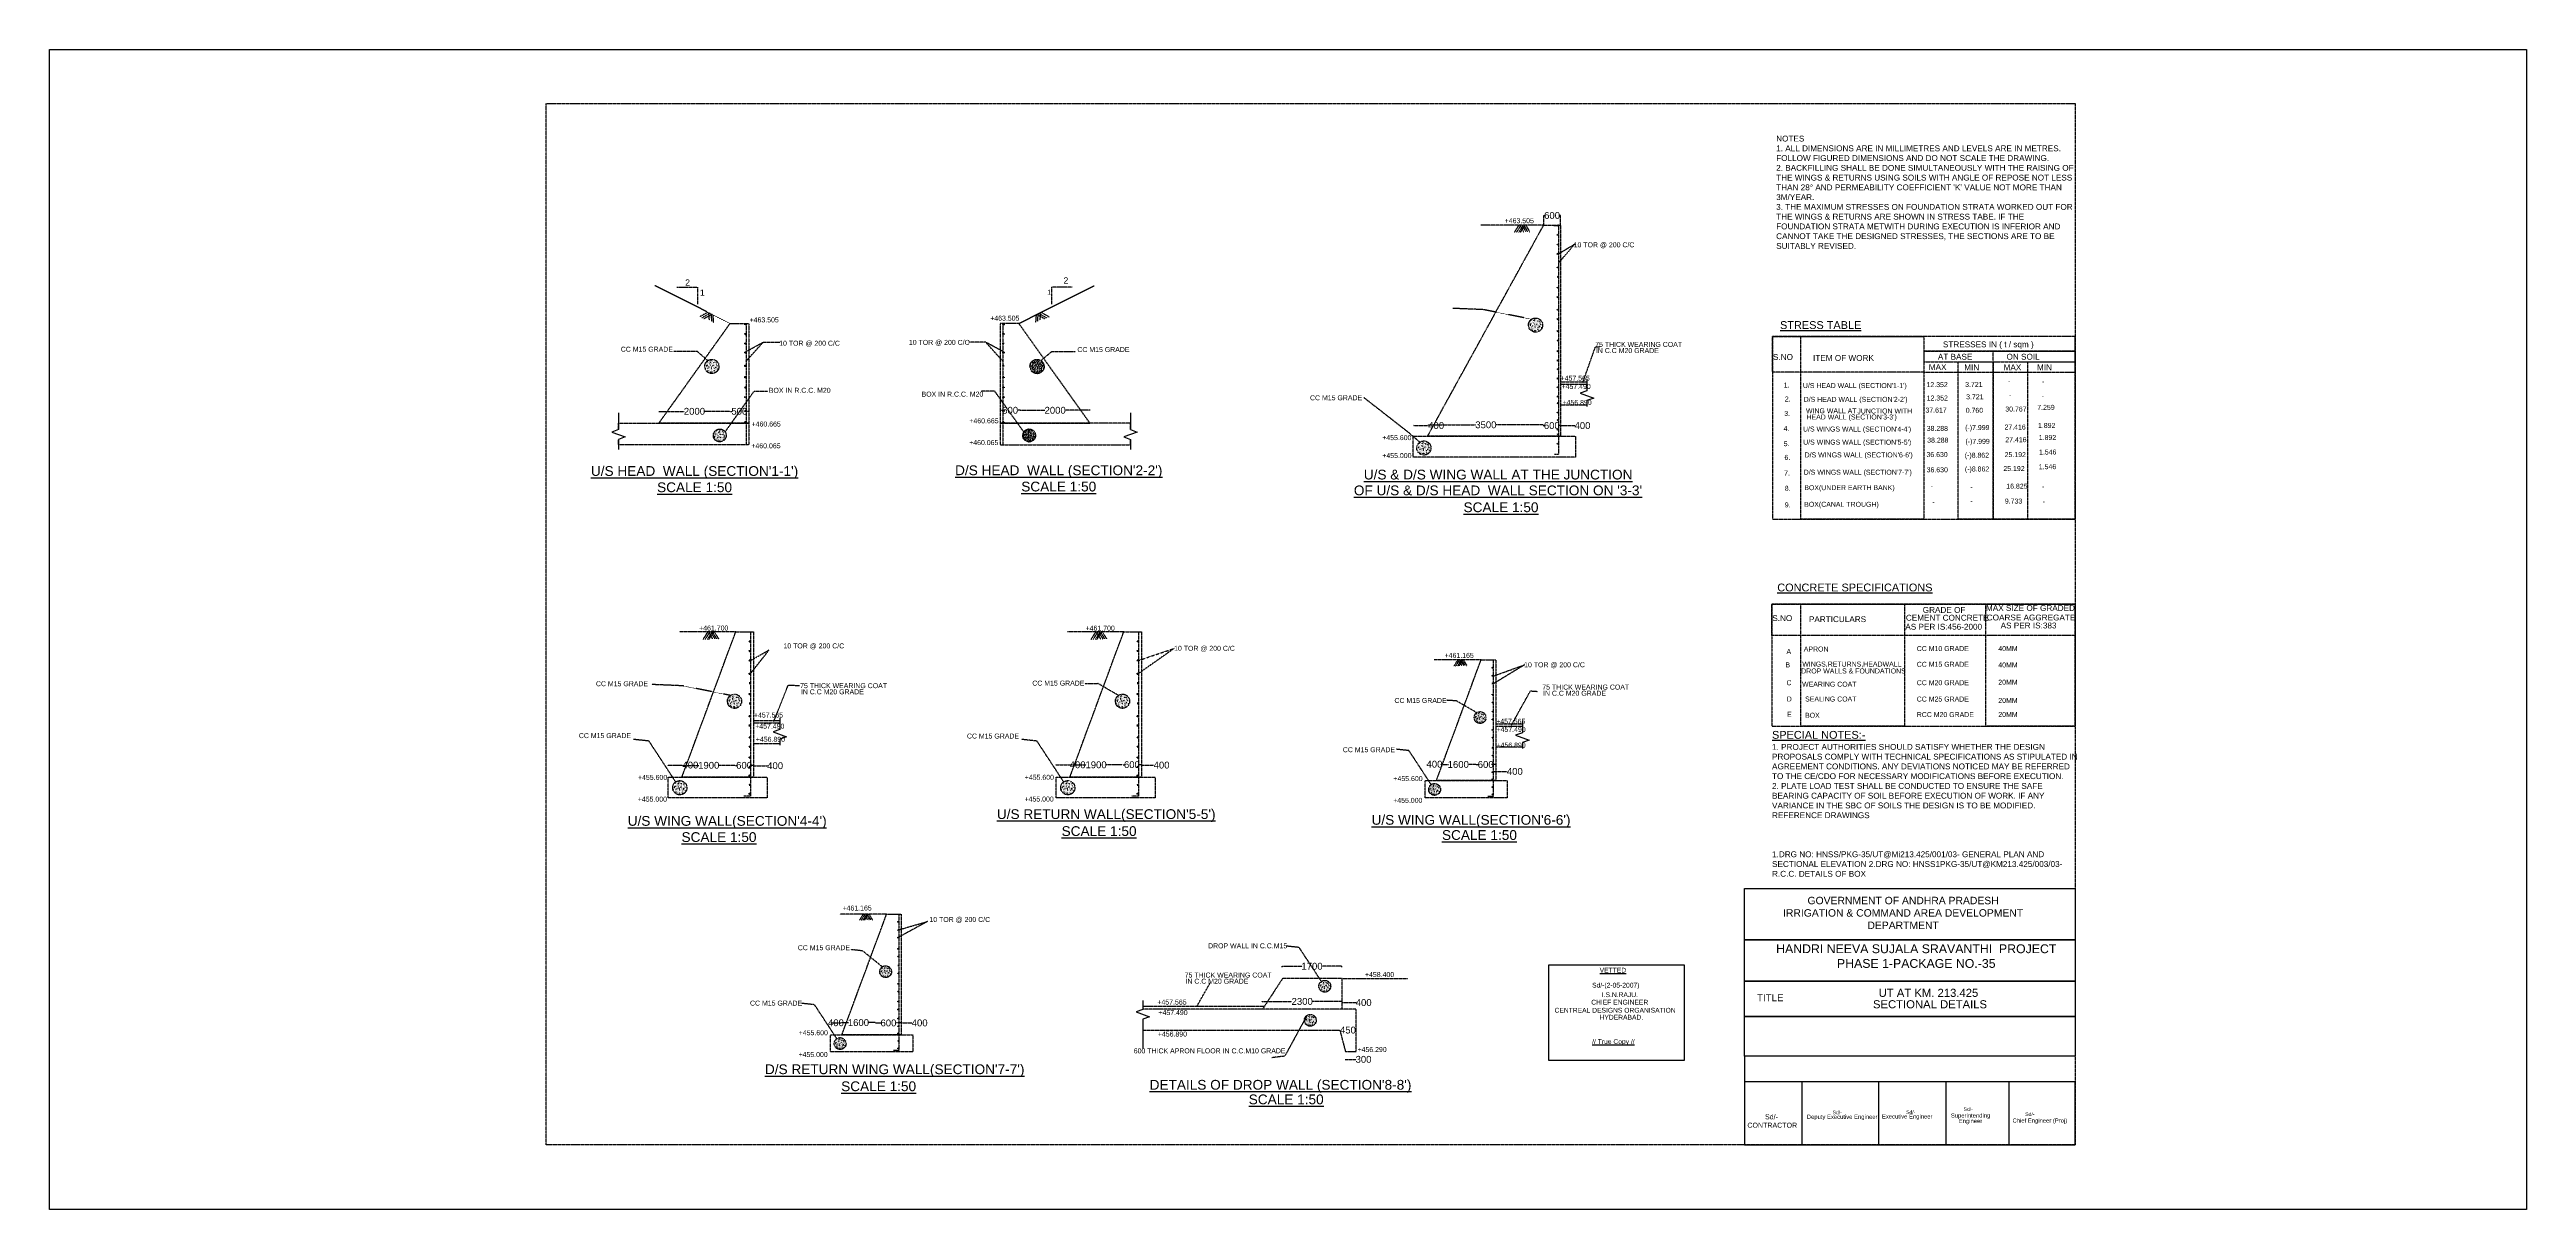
# Model space of a CAD drawing. Header units: inches. Extents: x -14031 to 177855, y 59850 to 142980.
# Drawn here: x 127053 to 177855, y 59850 to 83619 of the extents above; entities outside this region: 2.
import ezdxf

# ---------------------------------------------------------------- set-up
doc = ezdxf.new("R2010")
doc.units = ezdxf.units.IN
doc.header["$MEASUREMENT"] = 0
doc.linetypes.add('HIDDEN2', pattern=[0.1875, 0.125, -0.0625])
for name, color, linetype in [('DIM TEXT', 7, 'Continuous'), ('DIMENSION', 7, 'Continuous'), ('DRAWING', 7, 'Continuous'), ('HATCH', 7, 'Continuous')]:
    doc.layers.add(name, color=color, linetype=linetype)
doc.styles.get("Standard").update_dxf_attribs({"font": 'ARIAL_1.TTF', "height": 102})
doc.dimstyles.new('dig', dxfattribs={"dimtxt": 140, "dimasz": 0.18, "dimexe": 0.18, "dimexo": 0.0625, "dimgap": 0.09, "dimtad": 0, "dimtih": 1, "dimtoh": 1, "dimdec": 4, "dimzin": 0, "dimdsep": 46, "dimtxsty": 'Standard', "dimblk": 'ARCHTICK', "dimcen": 0.09, "dimadec": 0, "dimazin": 0, "dimtfac": 1, "dimtdec": 4, "dimtofl": 0, "dimtmove": 0, "dimatfit": 3, "dimldrblk": 'ARCHTICK', "dimfxl": 0, "dimtolj": 1, "dimtzin": 0, "dimarcsym": 0})
picture_1 = doc.add_image_def('image1.jpg', size_in_pixel=(7220, 3378))

# ---------------------------------------------------------------- blocks, each defined once
blk = doc.blocks.new('_ArchTick')
at = {"color": 0, "linetype": 'ByBlock', "const_width": 0.15}
blk.add_lwpolyline([(-0.5, -0.5), (0.5, 0.5)], dxfattribs=at)
blk = doc.blocks.new('*D173')
at = {"layer": 'Defpoints', "color": 0, "linetype": 'HIDDEN2'}
for p in [(141009, 76205), (139551, 76198), (141009, 76198)]:
    blk.add_point(p, dxfattribs=at)
at = {"layer": 'DIM TEXT', "color": 0, "linetype": 'HIDDEN2', "lineweight": -2}
for p, q in [((139551, 76198), (139551, 76205)), ((139551, 76205), (140070, 76205)), ((141009, 76205), (140490, 76205)), ((141009, 76198), (141009, 76205))]:
    blk.add_line(p, q, dxfattribs=at)
at = {"layer": 'DIM TEXT', "color": 0, "linetype": 'HIDDEN2', "lineweight": -2, "xscale": 0.18, "yscale": 0.18, "zscale": 0.18, "rotation": 180}
blk.add_blockref('_ArchTick', (139551, 76205), dxfattribs=at)
at = {"layer": 'DIM TEXT', "color": 0, "linetype": 'HIDDEN2', "lineweight": -2, "xscale": 0.18, "yscale": 0.18, "zscale": 0.18}
blk.add_blockref('_ArchTick', (141009, 76205), dxfattribs=at)
at = {"layer": 'DIM TEXT', "color": 0, "linetype": 'HIDDEN2', "insert": (140280, 76205), "char_height": 140, "attachment_point": 5}
blk.add_mtext('\\A1;2000', dxfattribs=at)
blk = doc.blocks.new('*D174')
at = {"layer": 'Defpoints', "color": 0, "linetype": 'HIDDEN2'}
for p in [(141009, 76205), (141392, 76205), (141392, 76205)]:
    blk.add_point(p, dxfattribs=at)
at = {"layer": 'DIM TEXT', "color": 0, "linetype": 'HIDDEN2', "lineweight": -2}
for p, q in [((141009, 76205), (141009, 76205)), ((141009, 76205), (141046, 76205)), ((141392, 76205), (141355, 76205)), ((141392, 76205), (141392, 76205))]:
    blk.add_line(p, q, dxfattribs=at)
at = {"layer": 'DIM TEXT', "color": 0, "linetype": 'HIDDEN2', "lineweight": -2, "xscale": 0.18, "yscale": 0.18, "zscale": 0.18, "rotation": 180}
blk.add_blockref('_ArchTick', (141009, 76205), dxfattribs=at)
at = {"layer": 'DIM TEXT', "color": 0, "linetype": 'HIDDEN2', "lineweight": -2, "xscale": 0.18, "yscale": 0.18, "zscale": 0.18}
blk.add_blockref('_ArchTick', (141392, 76205), dxfattribs=at)
at = {"layer": 'DIM TEXT', "color": 0, "linetype": 'HIDDEN2', "insert": (141201, 76205), "char_height": 140, "attachment_point": 5}
blk.add_mtext('\\A1;500', dxfattribs=at)
blk = doc.blocks.new('*D175')
at = {"layer": 'Defpoints', "color": 0, "linetype": 'HIDDEN2'}
for p in [(146552, 76226), (146552, 76226), (146959, 76226)]:
    blk.add_point(p, dxfattribs=at)
at = {"layer": 'DIM TEXT', "color": 0, "linetype": 'HIDDEN2', "lineweight": -2}
for p, q in [((146552, 76226), (146552, 76226)), ((146552, 76226), (146601, 76226)), ((146959, 76226), (146910, 76226)), ((146959, 76226), (146959, 76226))]:
    blk.add_line(p, q, dxfattribs=at)
at = {"layer": 'DIM TEXT', "color": 0, "linetype": 'HIDDEN2', "lineweight": -2, "xscale": 0.18, "yscale": 0.18, "zscale": 0.18, "rotation": 180}
blk.add_blockref('_ArchTick', (146552, 76226), dxfattribs=at)
at = {"layer": 'DIM TEXT', "color": 0, "linetype": 'HIDDEN2', "lineweight": -2, "xscale": 0.18, "yscale": 0.18, "zscale": 0.18}
blk.add_blockref('_ArchTick', (146959, 76226), dxfattribs=at)
at = {"layer": 'DIM TEXT', "color": 0, "linetype": 'HIDDEN2', "insert": (146755, 76226), "char_height": 140, "attachment_point": 5}
blk.add_mtext('\\A1;500', dxfattribs=at)
blk = doc.blocks.new('*D176')
at = {"layer": 'Defpoints', "color": 0, "linetype": 'HIDDEN2'}
for p in [(146959, 76226), (148397, 76226), (148397, 76226)]:
    blk.add_point(p, dxfattribs=at)
at = {"layer": 'DIM TEXT', "color": 0, "linetype": 'HIDDEN2', "lineweight": -2}
for p, q in [((146959, 76226), (146959, 76226)), ((146959, 76226), (147468, 76226)), ((148397, 76226), (147888, 76226)), ((148397, 76226), (148397, 76226))]:
    blk.add_line(p, q, dxfattribs=at)
at = {"layer": 'DIM TEXT', "color": 0, "linetype": 'HIDDEN2', "lineweight": -2, "xscale": 0.18, "yscale": 0.18, "zscale": 0.18, "rotation": 180}
blk.add_blockref('_ArchTick', (146959, 76226), dxfattribs=at)
at = {"layer": 'DIM TEXT', "color": 0, "linetype": 'HIDDEN2', "lineweight": -2, "xscale": 0.18, "yscale": 0.18, "zscale": 0.18}
blk.add_blockref('_ArchTick', (148397, 76226), dxfattribs=at)
at = {"layer": 'DIM TEXT', "color": 0, "linetype": 'HIDDEN2', "insert": (147678, 76226), "char_height": 140, "attachment_point": 5}
blk.add_mtext('\\A1;2000', dxfattribs=at)
blk = doc.blocks.new('*D177')
at = {"layer": 'Defpoints', "color": 0, "linetype": 'HIDDEN2'}
for p in [(155035, 75931), (155336, 75931), (155336, 75913)]:
    blk.add_point(p, dxfattribs=at)
at = {"layer": 'DIM TEXT', "color": 0, "linetype": 'HIDDEN2', "lineweight": -2}
for p, q in [((155035, 75931), (155035, 75912)), ((155035, 75913), (155336, 75913)), ((155336, 75931), (155336, 75912)), ((155336, 75913), (155336, 75913))]:
    blk.add_line(p, q, dxfattribs=at)
at = {"layer": 'DIM TEXT', "color": 0, "linetype": 'HIDDEN2', "lineweight": -2, "xscale": 0.18, "yscale": 0.18, "zscale": 0.18, "rotation": 180}
blk.add_blockref('_ArchTick', (155035, 75913), dxfattribs=at)
at = {"layer": 'DIM TEXT', "color": 0, "linetype": 'HIDDEN2', "lineweight": -2, "xscale": 0.18, "yscale": 0.18, "zscale": 0.18}
blk.add_blockref('_ArchTick', (155336, 75913), dxfattribs=at)
at = {"layer": 'DIM TEXT', "color": 0, "linetype": 'HIDDEN2', "insert": (155493, 75913), "char_height": 140, "attachment_point": 5}
blk.add_mtext('\\A1;400', dxfattribs=at)
blk = doc.blocks.new('*D178')
at = {"layer": 'Defpoints', "color": 0, "linetype": 'HIDDEN2'}
for p in [(155336, 75913), (157689, 75928), (157689, 75913)]:
    blk.add_point(p, dxfattribs=at)
at = {"layer": 'DIM TEXT', "color": 0, "linetype": 'HIDDEN2', "lineweight": -2}
for p, q in [((155336, 75913), (155336, 75928)), ((155336, 75928), (156304, 75928)), ((157689, 75928), (156721, 75928)), ((157689, 75913), (157689, 75928))]:
    blk.add_line(p, q, dxfattribs=at)
at = {"layer": 'DIM TEXT', "color": 0, "linetype": 'HIDDEN2', "lineweight": -2, "xscale": 0.18, "yscale": 0.18, "zscale": 0.18, "rotation": 180}
blk.add_blockref('_ArchTick', (155336, 75928), dxfattribs=at)
at = {"layer": 'DIM TEXT', "color": 0, "linetype": 'HIDDEN2', "lineweight": -2, "xscale": 0.18, "yscale": 0.18, "zscale": 0.18}
blk.add_blockref('_ArchTick', (157689, 75928), dxfattribs=at)
at = {"layer": 'DIM TEXT', "color": 0, "linetype": 'HIDDEN2', "insert": (156512, 75928), "char_height": 140, "attachment_point": 5}
blk.add_mtext('\\A1;3500', dxfattribs=at)
blk = doc.blocks.new('*D179')
at = {"layer": 'Defpoints', "color": 0, "linetype": 'HIDDEN2'}
for p in [(157689, 75913), (158041, 75913), (158041, 75913)]:
    blk.add_point(p, dxfattribs=at)
at = {"layer": 'DIM TEXT', "color": 0, "linetype": 'HIDDEN2', "lineweight": -2}
for p, q in [((157689, 75913), (157689, 75913)), ((157689, 75913), (157710, 75913)), ((158041, 75913), (158020, 75913)), ((158041, 75913), (158041, 75913))]:
    blk.add_line(p, q, dxfattribs=at)
at = {"layer": 'DIM TEXT', "color": 0, "linetype": 'HIDDEN2', "lineweight": -2, "xscale": 0.18, "yscale": 0.18, "zscale": 0.18, "rotation": 180}
blk.add_blockref('_ArchTick', (157689, 75913), dxfattribs=at)
at = {"layer": 'DIM TEXT', "color": 0, "linetype": 'HIDDEN2', "lineweight": -2, "xscale": 0.18, "yscale": 0.18, "zscale": 0.18}
blk.add_blockref('_ArchTick', (158041, 75913), dxfattribs=at)
at = {"layer": 'DIM TEXT', "color": 0, "linetype": 'HIDDEN2', "insert": (157865, 75913), "char_height": 140, "attachment_point": 5}
blk.add_mtext('\\A1;600', dxfattribs=at)
blk = doc.blocks.new('*D180')
at = {"layer": 'Defpoints', "color": 0, "linetype": 'HIDDEN2'}
for p in [(158041, 75913), (158336, 75913), (158336, 75913)]:
    blk.add_point(p, dxfattribs=at)
at = {"layer": 'DIM TEXT', "color": 0, "linetype": 'HIDDEN2', "lineweight": -2}
for p, q in [((158041, 75913), (158041, 75913)), ((158041, 75913), (158336, 75913)), ((158336, 75913), (158336, 75913)), ((158336, 75913), (158336, 75913))]:
    blk.add_line(p, q, dxfattribs=at)
at = {"layer": 'DIM TEXT', "color": 0, "linetype": 'HIDDEN2', "lineweight": -2, "xscale": 0.18, "yscale": 0.18, "zscale": 0.18, "rotation": 180}
blk.add_blockref('_ArchTick', (158041, 75913), dxfattribs=at)
at = {"layer": 'DIM TEXT', "color": 0, "linetype": 'HIDDEN2', "lineweight": -2, "xscale": 0.18, "yscale": 0.18, "zscale": 0.18}
blk.add_blockref('_ArchTick', (158336, 75913), dxfattribs=at)
at = {"layer": 'DIM TEXT', "color": 0, "linetype": 'HIDDEN2', "insert": (158494, 75913), "char_height": 140, "attachment_point": 5}
blk.add_mtext('\\A1;400', dxfattribs=at)
blk = doc.blocks.new('*D181')
at = {"layer": 'Defpoints', "color": 0, "linetype": 'HIDDEN2'}
for p in [(157698, 80022), (158041, 80219), (158041, 80022)]:
    blk.add_point(p, dxfattribs=at)
at = {"layer": 'DIM TEXT', "color": 0, "linetype": 'HIDDEN2', "lineweight": -2}
for p, q in [((157698, 80022), (157698, 80219)), ((157698, 80219), (157715, 80219)), ((158041, 80219), (158025, 80219)), ((158041, 80022), (158041, 80219))]:
    blk.add_line(p, q, dxfattribs=at)
at = {"layer": 'DIM TEXT', "color": 0, "linetype": 'HIDDEN2', "lineweight": -2, "xscale": 0.18, "yscale": 0.18, "zscale": 0.18, "rotation": 180}
blk.add_blockref('_ArchTick', (157698, 80219), dxfattribs=at)
at = {"layer": 'DIM TEXT', "color": 0, "linetype": 'HIDDEN2', "lineweight": -2, "xscale": 0.18, "yscale": 0.18, "zscale": 0.18}
blk.add_blockref('_ArchTick', (158041, 80219), dxfattribs=at)
at = {"layer": 'DIM TEXT', "color": 0, "linetype": 'HIDDEN2', "insert": (157870, 80219), "char_height": 140, "attachment_point": 5}
blk.add_mtext('\\A1;600', dxfattribs=at)
blk = doc.blocks.new('*D182')
at = {"layer": 'Defpoints', "color": 0, "linetype": 'HIDDEN2'}
for p in [(139742, 68947), (140039, 68955), (140039, 68947)]:
    blk.add_point(p, dxfattribs=at)
at = {"layer": 'DIM TEXT', "color": 0, "linetype": 'HIDDEN2', "lineweight": -2}
for p, q in [((139742, 68947), (139742, 68955)), ((139742, 68955), (140039, 68955)), ((140039, 68947), (140039, 68955)), ((140039, 68955), (140039, 68955))]:
    blk.add_line(p, q, dxfattribs=at)
at = {"layer": 'DIM TEXT', "color": 0, "linetype": 'HIDDEN2', "lineweight": -2, "xscale": 0.18, "yscale": 0.18, "zscale": 0.18, "rotation": 180}
blk.add_blockref('_ArchTick', (139742, 68955), dxfattribs=at)
at = {"layer": 'DIM TEXT', "color": 0, "linetype": 'HIDDEN2', "lineweight": -2, "xscale": 0.18, "yscale": 0.18, "zscale": 0.18}
blk.add_blockref('_ArchTick', (140039, 68955), dxfattribs=at)
at = {"layer": 'DIM TEXT', "color": 0, "linetype": 'HIDDEN2', "insert": (140197, 68955), "char_height": 140, "attachment_point": 5}
blk.add_mtext('\\A1;400', dxfattribs=at)
blk = doc.blocks.new('*D183')
at = {"layer": 'Defpoints', "color": 0, "linetype": 'HIDDEN2'}
for p in [(140039, 68947), (141107, 68950), (141107, 68947)]:
    blk.add_point(p, dxfattribs=at)
at = {"layer": 'DIM TEXT', "color": 0, "linetype": 'HIDDEN2', "lineweight": -2}
for p, q in [((140039, 68947), (140039, 68950)), ((140039, 68950), (140371, 68950)), ((141107, 68950), (140775, 68950)), ((141107, 68947), (141107, 68950))]:
    blk.add_line(p, q, dxfattribs=at)
at = {"layer": 'DIM TEXT', "color": 0, "linetype": 'HIDDEN2', "lineweight": -2, "xscale": 0.18, "yscale": 0.18, "zscale": 0.18, "rotation": 180}
blk.add_blockref('_ArchTick', (140039, 68950), dxfattribs=at)
at = {"layer": 'DIM TEXT', "color": 0, "linetype": 'HIDDEN2', "lineweight": -2, "xscale": 0.18, "yscale": 0.18, "zscale": 0.18}
blk.add_blockref('_ArchTick', (141107, 68950), dxfattribs=at)
at = {"layer": 'DIM TEXT', "color": 0, "linetype": 'HIDDEN2', "insert": (140573, 68950), "char_height": 140, "attachment_point": 5}
blk.add_mtext('\\A1;1900', dxfattribs=at)
blk = doc.blocks.new('*D184')
at = {"layer": 'Defpoints', "color": 0, "linetype": 'HIDDEN2'}
for p in [(141107, 68950), (141488, 68950), (141488, 68950)]:
    blk.add_point(p, dxfattribs=at)
at = {"layer": 'DIM TEXT', "color": 0, "linetype": 'HIDDEN2', "lineweight": -2}
for p, q in [((141107, 68950), (141107, 68950)), ((141107, 68950), (141143, 68950)), ((141488, 68950), (141453, 68950)), ((141488, 68950), (141488, 68950))]:
    blk.add_line(p, q, dxfattribs=at)
at = {"layer": 'DIM TEXT', "color": 0, "linetype": 'HIDDEN2', "lineweight": -2, "xscale": 0.18, "yscale": 0.18, "zscale": 0.18, "rotation": 180}
blk.add_blockref('_ArchTick', (141107, 68950), dxfattribs=at)
at = {"layer": 'DIM TEXT', "color": 0, "linetype": 'HIDDEN2', "lineweight": -2, "xscale": 0.18, "yscale": 0.18, "zscale": 0.18}
blk.add_blockref('_ArchTick', (141488, 68950), dxfattribs=at)
at = {"layer": 'DIM TEXT', "color": 0, "linetype": 'HIDDEN2', "insert": (141298, 68950), "char_height": 140, "attachment_point": 5}
blk.add_mtext('\\A1;600', dxfattribs=at)
blk = doc.blocks.new('*D185')
at = {"layer": 'Defpoints', "color": 0, "linetype": 'HIDDEN2'}
for p in [(141488, 68950), (141778, 68950), (141778, 68942)]:
    blk.add_point(p, dxfattribs=at)
at = {"layer": 'DIM TEXT', "color": 0, "linetype": 'HIDDEN2', "lineweight": -2}
for p, q in [((141488, 68950), (141488, 68942)), ((141488, 68942), (141778, 68942)), ((141778, 68950), (141778, 68942)), ((141778, 68942), (141778, 68942))]:
    blk.add_line(p, q, dxfattribs=at)
at = {"layer": 'DIM TEXT', "color": 0, "linetype": 'HIDDEN2', "lineweight": -2, "xscale": 0.18, "yscale": 0.18, "zscale": 0.18, "rotation": 180}
blk.add_blockref('_ArchTick', (141488, 68942), dxfattribs=at)
at = {"layer": 'DIM TEXT', "color": 0, "linetype": 'HIDDEN2', "lineweight": -2, "xscale": 0.18, "yscale": 0.18, "zscale": 0.18}
blk.add_blockref('_ArchTick', (141778, 68942), dxfattribs=at)
at = {"layer": 'DIM TEXT', "color": 0, "linetype": 'HIDDEN2', "insert": (141935, 68942), "char_height": 140, "attachment_point": 5}
blk.add_mtext('\\A1;400', dxfattribs=at)
blk = doc.blocks.new('*D186')
at = {"layer": 'Defpoints', "color": 0, "linetype": 'HIDDEN2'}
for p in [(147684, 68964), (147981, 68964), (147981, 68960)]:
    blk.add_point(p, dxfattribs=at)
at = {"layer": 'DIM TEXT', "color": 0, "linetype": 'HIDDEN2', "lineweight": -2}
for p, q in [((147684, 68964), (147684, 68960)), ((147684, 68960), (147981, 68960)), ((147981, 68964), (147981, 68960)), ((147981, 68960), (147981, 68960))]:
    blk.add_line(p, q, dxfattribs=at)
at = {"layer": 'DIM TEXT', "color": 0, "linetype": 'HIDDEN2', "lineweight": -2, "xscale": 0.18, "yscale": 0.18, "zscale": 0.18, "rotation": 180}
blk.add_blockref('_ArchTick', (147684, 68960), dxfattribs=at)
at = {"layer": 'DIM TEXT', "color": 0, "linetype": 'HIDDEN2', "lineweight": -2, "xscale": 0.18, "yscale": 0.18, "zscale": 0.18}
blk.add_blockref('_ArchTick', (147981, 68960), dxfattribs=at)
at = {"layer": 'DIM TEXT', "color": 0, "linetype": 'HIDDEN2', "insert": (148139, 68960), "char_height": 140, "attachment_point": 5}
blk.add_mtext('\\A1;400', dxfattribs=at)
blk = doc.blocks.new('*D187')
at = {"layer": 'Defpoints', "color": 0, "linetype": 'HIDDEN2'}
for p in [(147981, 68960), (149053, 68960), (149053, 68960)]:
    blk.add_point(p, dxfattribs=at)
at = {"layer": 'DIM TEXT', "color": 0, "linetype": 'HIDDEN2', "lineweight": -2}
for p, q in [((147981, 68960), (147981, 68960)), ((147981, 68960), (148315, 68960)), ((149053, 68960), (148720, 68960)), ((149053, 68960), (149053, 68960))]:
    blk.add_line(p, q, dxfattribs=at)
at = {"layer": 'DIM TEXT', "color": 0, "linetype": 'HIDDEN2', "lineweight": -2, "xscale": 0.18, "yscale": 0.18, "zscale": 0.18, "rotation": 180}
blk.add_blockref('_ArchTick', (147981, 68960), dxfattribs=at)
at = {"layer": 'DIM TEXT', "color": 0, "linetype": 'HIDDEN2', "lineweight": -2, "xscale": 0.18, "yscale": 0.18, "zscale": 0.18}
blk.add_blockref('_ArchTick', (149053, 68960), dxfattribs=at)
at = {"layer": 'DIM TEXT', "color": 0, "linetype": 'HIDDEN2', "insert": (148517, 68960), "char_height": 140, "attachment_point": 5}
blk.add_mtext('\\A1;1900', dxfattribs=at)
blk = doc.blocks.new('*D188')
at = {"layer": 'Defpoints', "color": 0, "linetype": 'HIDDEN2'}
for p in [(149058, 68964), (149446, 68964), (149446, 68964)]:
    blk.add_point(p, dxfattribs=at)
at = {"layer": 'DIM TEXT', "color": 0, "linetype": 'HIDDEN2', "lineweight": -2}
for p, q in [((149058, 68964), (149058, 68964)), ((149058, 68964), (149097, 68964)), ((149446, 68964), (149407, 68964)), ((149446, 68964), (149446, 68964))]:
    blk.add_line(p, q, dxfattribs=at)
at = {"layer": 'DIM TEXT', "color": 0, "linetype": 'HIDDEN2', "lineweight": -2, "xscale": 0.18, "yscale": 0.18, "zscale": 0.18, "rotation": 180}
blk.add_blockref('_ArchTick', (149058, 68964), dxfattribs=at)
at = {"layer": 'DIM TEXT', "color": 0, "linetype": 'HIDDEN2', "lineweight": -2, "xscale": 0.18, "yscale": 0.18, "zscale": 0.18}
blk.add_blockref('_ArchTick', (149446, 68964), dxfattribs=at)
at = {"layer": 'DIM TEXT', "color": 0, "linetype": 'HIDDEN2', "insert": (149252, 68964), "char_height": 140, "attachment_point": 5}
blk.add_mtext('\\A1;600', dxfattribs=at)
blk = doc.blocks.new('*D189')
at = {"layer": 'Defpoints', "color": 0, "linetype": 'HIDDEN2'}
for p in [(149446, 68964), (149703, 68964), (149703, 68954)]:
    blk.add_point(p, dxfattribs=at)
at = {"layer": 'DIM TEXT', "color": 0, "linetype": 'HIDDEN2', "lineweight": -2}
for p, q in [((149446, 68964), (149446, 68954)), ((149446, 68954), (149703, 68954)), ((149703, 68964), (149703, 68954)), ((149703, 68954), (149704, 68954))]:
    blk.add_line(p, q, dxfattribs=at)
at = {"layer": 'DIM TEXT', "color": 0, "linetype": 'HIDDEN2', "lineweight": -2, "xscale": 0.18, "yscale": 0.18, "zscale": 0.18, "rotation": 180}
blk.add_blockref('_ArchTick', (149446, 68954), dxfattribs=at)
at = {"layer": 'DIM TEXT', "color": 0, "linetype": 'HIDDEN2', "lineweight": -2, "xscale": 0.18, "yscale": 0.18, "zscale": 0.18}
blk.add_blockref('_ArchTick', (149703, 68954), dxfattribs=at)
at = {"layer": 'DIM TEXT', "color": 0, "linetype": 'HIDDEN2', "insert": (149861, 68954), "char_height": 140, "attachment_point": 5}
blk.add_mtext('\\A1;400', dxfattribs=at)
blk = doc.blocks.new('*D190')
at = {"layer": 'Defpoints', "color": 0, "linetype": 'HIDDEN2'}
for p in [(155293, 68969), (155588, 68973), (155588, 68969)]:
    blk.add_point(p, dxfattribs=at)
at = {"layer": 'DIM TEXT', "color": 0, "linetype": 'HIDDEN2', "lineweight": -2}
for p, q in [((155293, 68969), (155293, 68974)), ((155293, 68973), (155293, 68973)), ((155588, 68969), (155588, 68974)), ((155588, 68973), (155588, 68973))]:
    blk.add_line(p, q, dxfattribs=at)
at = {"layer": 'DIM TEXT', "color": 0, "linetype": 'HIDDEN2', "lineweight": -2, "xscale": 0.18, "yscale": 0.18, "zscale": 0.18}
blk.add_blockref('_ArchTick', (155293, 68973), dxfattribs=at)
at = {"layer": 'DIM TEXT', "color": 0, "linetype": 'HIDDEN2', "lineweight": -2, "xscale": 0.18, "yscale": 0.18, "zscale": 0.18, "rotation": 180}
blk.add_blockref('_ArchTick', (155588, 68973), dxfattribs=at)
at = {"layer": 'DIM TEXT', "color": 0, "linetype": 'HIDDEN2', "insert": (155458, 68973), "char_height": 140, "attachment_point": 5}
blk.add_mtext('\\A1;400', dxfattribs=at)
blk = doc.blocks.new('*D191')
at = {"layer": 'Defpoints', "color": 0, "linetype": 'HIDDEN2'}
for p in [(155588, 68973), (156304, 68973), (156304, 68967)]:
    blk.add_point(p, dxfattribs=at)
at = {"layer": 'DIM TEXT', "color": 0, "linetype": 'HIDDEN2', "lineweight": -2}
for p, q in [((155588, 68973), (155588, 68967)), ((155588, 68967), (155744, 68967)), ((156304, 68967), (156148, 68967)), ((156304, 68973), (156304, 68967))]:
    blk.add_line(p, q, dxfattribs=at)
at = {"layer": 'DIM TEXT', "color": 0, "linetype": 'HIDDEN2', "lineweight": -2, "xscale": 0.18, "yscale": 0.18, "zscale": 0.18, "rotation": 180}
blk.add_blockref('_ArchTick', (155588, 68967), dxfattribs=at)
at = {"layer": 'DIM TEXT', "color": 0, "linetype": 'HIDDEN2', "lineweight": -2, "xscale": 0.18, "yscale": 0.18, "zscale": 0.18}
blk.add_blockref('_ArchTick', (156304, 68967), dxfattribs=at)
at = {"layer": 'DIM TEXT', "color": 0, "linetype": 'HIDDEN2', "insert": (155946, 68967), "char_height": 140, "attachment_point": 5}
blk.add_mtext('\\A1;1600', dxfattribs=at)
blk = doc.blocks.new('*D192')
at = {"layer": 'Defpoints', "color": 0, "linetype": 'HIDDEN2'}
for p in [(156304, 68967), (156715, 68967), (156715, 68967)]:
    blk.add_point(p, dxfattribs=at)
at = {"layer": 'DIM TEXT', "color": 0, "linetype": 'HIDDEN2', "lineweight": -2}
for p, q in [((156304, 68967), (156304, 68967)), ((156304, 68967), (156354, 68967)), ((156715, 68967), (156664, 68967)), ((156715, 68967), (156715, 68967))]:
    blk.add_line(p, q, dxfattribs=at)
at = {"layer": 'DIM TEXT', "color": 0, "linetype": 'HIDDEN2', "lineweight": -2, "xscale": 0.18, "yscale": 0.18, "zscale": 0.18, "rotation": 180}
blk.add_blockref('_ArchTick', (156304, 68967), dxfattribs=at)
at = {"layer": 'DIM TEXT', "color": 0, "linetype": 'HIDDEN2', "lineweight": -2, "xscale": 0.18, "yscale": 0.18, "zscale": 0.18}
blk.add_blockref('_ArchTick', (156715, 68967), dxfattribs=at)
at = {"layer": 'DIM TEXT', "color": 0, "linetype": 'HIDDEN2', "insert": (156509, 68967), "char_height": 140, "attachment_point": 5}
blk.add_mtext('\\A1;600', dxfattribs=at)
blk = doc.blocks.new('*D193')
at = {"layer": 'Defpoints', "color": 0, "linetype": 'HIDDEN2'}
for p in [(156664, 68811), (156949, 68824), (156949, 68811)]:
    blk.add_point(p, dxfattribs=at)
at = {"layer": 'DIM TEXT', "color": 0, "linetype": 'HIDDEN2', "lineweight": -2}
for p, q in [((156664, 68811), (156664, 68824)), ((156664, 68824), (156949, 68824)), ((156949, 68811), (156949, 68824)), ((156949, 68824), (156949, 68824))]:
    blk.add_line(p, q, dxfattribs=at)
at = {"layer": 'DIM TEXT', "color": 0, "linetype": 'HIDDEN2', "lineweight": -2, "xscale": 0.18, "yscale": 0.18, "zscale": 0.18, "rotation": 180}
blk.add_blockref('_ArchTick', (156664, 68824), dxfattribs=at)
at = {"layer": 'DIM TEXT', "color": 0, "linetype": 'HIDDEN2', "lineweight": -2, "xscale": 0.18, "yscale": 0.18, "zscale": 0.18}
blk.add_blockref('_ArchTick', (156949, 68824), dxfattribs=at)
at = {"layer": 'DIM TEXT', "color": 0, "linetype": 'HIDDEN2', "insert": (157106, 68824), "char_height": 140, "attachment_point": 5}
blk.add_mtext('\\A1;400', dxfattribs=at)
blk = doc.blocks.new('*D194')
at = {"layer": 'Defpoints', "color": 0, "linetype": 'HIDDEN2'}
for p in [(143073, 63674), (143291, 63674), (143291, 63674)]:
    blk.add_point(p, dxfattribs=at)
at = {"layer": 'DIM TEXT', "color": 0, "linetype": 'HIDDEN2', "lineweight": -2}
for p, q in [((143073, 63674), (143073, 63674)), ((143073, 63674), (143291, 63674)), ((143291, 63674), (143291, 63674))]:
    blk.add_line(p, q, dxfattribs=at)
at = {"layer": 'DIM TEXT', "color": 0, "linetype": 'HIDDEN2', "lineweight": -2, "xscale": 0.18, "yscale": 0.18, "zscale": 0.18, "rotation": 180}
blk.add_blockref('_ArchTick', (143073, 63674), dxfattribs=at)
at = {"layer": 'DIM TEXT', "color": 0, "linetype": 'HIDDEN2', "lineweight": -2, "xscale": 0.18, "yscale": 0.18, "zscale": 0.18}
blk.add_blockref('_ArchTick', (143291, 63674), dxfattribs=at)
at = {"layer": 'DIM TEXT', "color": 0, "linetype": 'HIDDEN2', "insert": (143182, 63674), "char_height": 140, "attachment_point": 5}
blk.add_mtext('\\A1;400', dxfattribs=at)
blk = doc.blocks.new('*D195')
at = {"layer": 'Defpoints', "color": 0, "linetype": 'HIDDEN2'}
for p in [(143291, 63674), (143994, 63677), (143994, 63674)]:
    blk.add_point(p, dxfattribs=at)
at = {"layer": 'DIM TEXT', "color": 0, "linetype": 'HIDDEN2', "lineweight": -2}
for p, q in [((143291, 63674), (143291, 63677)), ((143291, 63677), (143441, 63677)), ((143994, 63677), (143845, 63677)), ((143994, 63674), (143994, 63677))]:
    blk.add_line(p, q, dxfattribs=at)
at = {"layer": 'DIM TEXT', "color": 0, "linetype": 'HIDDEN2', "lineweight": -2, "xscale": 0.18, "yscale": 0.18, "zscale": 0.18, "rotation": 180}
blk.add_blockref('_ArchTick', (143291, 63677), dxfattribs=at)
at = {"layer": 'DIM TEXT', "color": 0, "linetype": 'HIDDEN2', "lineweight": -2, "xscale": 0.18, "yscale": 0.18, "zscale": 0.18}
blk.add_blockref('_ArchTick', (143994, 63677), dxfattribs=at)
at = {"layer": 'DIM TEXT', "color": 0, "linetype": 'HIDDEN2', "insert": (143643, 63677), "char_height": 140, "attachment_point": 5}
blk.add_mtext('\\A1;1600', dxfattribs=at)
blk = doc.blocks.new('*D196')
at = {"layer": 'Defpoints', "color": 0, "linetype": 'HIDDEN2'}
for p in [(143994, 63677), (144523, 63677), (144523, 63671)]:
    blk.add_point(p, dxfattribs=at)
at = {"layer": 'DIM TEXT', "color": 0, "linetype": 'HIDDEN2', "lineweight": -2}
for p, q in [((143994, 63677), (143994, 63671)), ((143994, 63671), (144104, 63671)), ((144523, 63671), (144414, 63671)), ((144523, 63677), (144523, 63671))]:
    blk.add_line(p, q, dxfattribs=at)
at = {"layer": 'DIM TEXT', "color": 0, "linetype": 'HIDDEN2', "lineweight": -2, "xscale": 0.18, "yscale": 0.18, "zscale": 0.18, "rotation": 180}
blk.add_blockref('_ArchTick', (143994, 63671), dxfattribs=at)
at = {"layer": 'DIM TEXT', "color": 0, "linetype": 'HIDDEN2', "lineweight": -2, "xscale": 0.18, "yscale": 0.18, "zscale": 0.18}
blk.add_blockref('_ArchTick', (144523, 63671), dxfattribs=at)
at = {"layer": 'DIM TEXT', "color": 0, "linetype": 'HIDDEN2', "insert": (144259, 63671), "char_height": 140, "attachment_point": 5}
blk.add_mtext('\\A1;600', dxfattribs=at)
blk = doc.blocks.new('*D197')
at = {"layer": 'Defpoints', "color": 0, "linetype": 'HIDDEN2'}
for p in [(144523, 63671), (144742, 63672), (144742, 63671)]:
    blk.add_point(p, dxfattribs=at)
at = {"layer": 'DIM TEXT', "color": 0, "linetype": 'HIDDEN2', "lineweight": -2}
for p, q in [((144523, 63671), (144523, 63672)), ((144523, 63672), (144742, 63672)), ((144742, 63671), (144742, 63672)), ((144742, 63672), (144742, 63672))]:
    blk.add_line(p, q, dxfattribs=at)
at = {"layer": 'DIM TEXT', "color": 0, "linetype": 'HIDDEN2', "lineweight": -2, "xscale": 0.18, "yscale": 0.18, "zscale": 0.18, "rotation": 180}
blk.add_blockref('_ArchTick', (144523, 63672), dxfattribs=at)
at = {"layer": 'DIM TEXT', "color": 0, "linetype": 'HIDDEN2', "lineweight": -2, "xscale": 0.18, "yscale": 0.18, "zscale": 0.18}
blk.add_blockref('_ArchTick', (144742, 63672), dxfattribs=at)
at = {"layer": 'DIM TEXT', "color": 0, "linetype": 'HIDDEN2', "insert": (144899, 63672), "char_height": 140, "attachment_point": 5}
blk.add_mtext('\\A1;400', dxfattribs=at)
blk = doc.blocks.new('*D198')
at = {"layer": 'Defpoints', "color": 0, "linetype": 'HIDDEN2'}
for p in [(151927, 64104), (153564, 64111), (153564, 64104)]:
    blk.add_point(p, dxfattribs=at)
at = {"layer": 'DIM TEXT', "color": 0, "linetype": 'HIDDEN2', "lineweight": -2}
for p, q in [((151927, 64104), (151927, 64111)), ((151927, 64111), (152535, 64111)), ((153564, 64111), (152955, 64111)), ((153564, 64104), (153564, 64111))]:
    blk.add_line(p, q, dxfattribs=at)
at = {"layer": 'DIM TEXT', "color": 0, "linetype": 'HIDDEN2', "lineweight": -2, "xscale": 0.18, "yscale": 0.18, "zscale": 0.18, "rotation": 180}
blk.add_blockref('_ArchTick', (151927, 64111), dxfattribs=at)
at = {"layer": 'DIM TEXT', "color": 0, "linetype": 'HIDDEN2', "lineweight": -2, "xscale": 0.18, "yscale": 0.18, "zscale": 0.18}
blk.add_blockref('_ArchTick', (153564, 64111), dxfattribs=at)
at = {"layer": 'DIM TEXT', "color": 0, "linetype": 'HIDDEN2', "insert": (152745, 64111), "char_height": 140, "attachment_point": 5}
blk.add_mtext('\\A1;2300', dxfattribs=at)
blk = doc.blocks.new('*D199')
at = {"layer": 'Defpoints', "color": 0, "linetype": 'HIDDEN2'}
for p in [(153564, 64104), (153849, 64104), (153849, 64088)]:
    blk.add_point(p, dxfattribs=at)
at = {"layer": 'DIM TEXT', "color": 0, "linetype": 'HIDDEN2', "lineweight": -2}
for p, q in [((153564, 64104), (153564, 64088)), ((153564, 64088), (153849, 64088)), ((153849, 64104), (153849, 64088)), ((153849, 64088), (153849, 64088))]:
    blk.add_line(p, q, dxfattribs=at)
at = {"layer": 'DIM TEXT', "color": 0, "linetype": 'HIDDEN2', "lineweight": -2, "xscale": 0.18, "yscale": 0.18, "zscale": 0.18, "rotation": 180}
blk.add_blockref('_ArchTick', (153564, 64088), dxfattribs=at)
at = {"layer": 'DIM TEXT', "color": 0, "linetype": 'HIDDEN2', "lineweight": -2, "xscale": 0.18, "yscale": 0.18, "zscale": 0.18}
blk.add_blockref('_ArchTick', (153849, 64088), dxfattribs=at)
at = {"layer": 'DIM TEXT', "color": 0, "linetype": 'HIDDEN2', "insert": (154006, 64088), "char_height": 140, "attachment_point": 5}
blk.add_mtext('\\A1;400', dxfattribs=at)
blk = doc.blocks.new('*D200')
at = {"layer": 'Defpoints', "color": 0, "linetype": 'HIDDEN2'}
for p in [(153516, 63524), (153850, 63524), (153850, 63524)]:
    blk.add_point(p, dxfattribs=at)
at = {"layer": 'DIM TEXT', "color": 0, "linetype": 'HIDDEN2', "lineweight": -2}
for p, q in [((153516, 63525), (153516, 63525)), ((153516, 63524), (153526, 63524)), ((153850, 63524), (153840, 63524)), ((153850, 63525), (153850, 63525))]:
    blk.add_line(p, q, dxfattribs=at)
at = {"layer": 'DIM TEXT', "color": 0, "linetype": 'HIDDEN2', "lineweight": -2, "xscale": 0.18, "yscale": 0.18, "zscale": 0.18, "rotation": 180}
blk.add_blockref('_ArchTick', (153516, 63524), dxfattribs=at)
at = {"layer": 'DIM TEXT', "color": 0, "linetype": 'HIDDEN2', "lineweight": -2, "xscale": 0.18, "yscale": 0.18, "zscale": 0.18}
blk.add_blockref('_ArchTick', (153850, 63524), dxfattribs=at)
at = {"layer": 'DIM TEXT', "color": 0, "linetype": 'HIDDEN2', "insert": (153683, 63524), "char_height": 140, "attachment_point": 5}
blk.add_mtext('\\A1;450', dxfattribs=at)
blk = doc.blocks.new('*D201')
at = {"layer": 'Defpoints', "color": 0, "linetype": 'HIDDEN2'}
for p in [(152335, 64816), (153557, 64833), (153557, 64816)]:
    blk.add_point(p, dxfattribs=at)
at = {"layer": 'DIM TEXT', "color": 0, "linetype": 'HIDDEN2', "lineweight": -2}
for p, q in [((152335, 64816), (152335, 64833)), ((152335, 64833), (152743, 64833)), ((153557, 64833), (153148, 64833)), ((153557, 64816), (153557, 64833))]:
    blk.add_line(p, q, dxfattribs=at)
at = {"layer": 'DIM TEXT', "color": 0, "linetype": 'HIDDEN2', "lineweight": -2, "xscale": 0.18, "yscale": 0.18, "zscale": 0.18, "rotation": 180}
blk.add_blockref('_ArchTick', (152335, 64833), dxfattribs=at)
at = {"layer": 'DIM TEXT', "color": 0, "linetype": 'HIDDEN2', "lineweight": -2, "xscale": 0.18, "yscale": 0.18, "zscale": 0.18}
blk.add_blockref('_ArchTick', (153557, 64833), dxfattribs=at)
at = {"layer": 'DIM TEXT', "color": 0, "linetype": 'HIDDEN2', "insert": (152946, 64833), "char_height": 140, "attachment_point": 5}
blk.add_mtext('\\A1;1700', dxfattribs=at)
blk = doc.blocks.new('*D202')
at = {"layer": 'Defpoints', "color": 0, "linetype": 'HIDDEN2'}
for p in [(153627, 62929), (153848, 62929), (153848, 62925)]:
    blk.add_point(p, dxfattribs=at)
at = {"layer": 'DIM TEXT', "color": 0, "linetype": 'HIDDEN2', "lineweight": -2}
for p, q in [((153627, 62929), (153627, 62925)), ((153627, 62925), (153848, 62925)), ((153848, 62929), (153848, 62925)), ((153848, 62925), (153849, 62925))]:
    blk.add_line(p, q, dxfattribs=at)
at = {"layer": 'DIM TEXT', "color": 0, "linetype": 'HIDDEN2', "lineweight": -2, "xscale": 0.18, "yscale": 0.18, "zscale": 0.18, "rotation": 180}
blk.add_blockref('_ArchTick', (153627, 62925), dxfattribs=at)
at = {"layer": 'DIM TEXT', "color": 0, "linetype": 'HIDDEN2', "lineweight": -2, "xscale": 0.18, "yscale": 0.18, "zscale": 0.18}
blk.add_blockref('_ArchTick', (153848, 62925), dxfattribs=at)
at = {"layer": 'DIM TEXT', "color": 0, "linetype": 'HIDDEN2', "insert": (154003, 62925), "char_height": 140, "attachment_point": 5}
blk.add_mtext('\\A1;300', dxfattribs=at)

msp = doc.modelspace()

# ---------------------------------------------------------------- hatches: boundary and pattern name
at = {"layer": 'DRAWING', "linetype": 'HIDDEN2'}
h = msp.add_hatch(dxfattribs=at)
h.set_pattern_fill('AR-CONC', color=256, scale=350, style=0)
h.paths.add_polyline_path([(140783.02737, 77125.07199, 1), (140491.81288, 77125.07199, 1)])
h.paths.add_polyline_path([(140930.18552, 75711.46097, 1), (140667.86922, 75711.46097, 1)])
h = msp.add_hatch(dxfattribs=at)
h.set_pattern_fill('AR-CONC', color=256, scale=9, style=0)
h.set_pattern_definition([(130, (287943.9, 0), (-64.553416, -5.647692), [6.75, -74.25]), (185, (287943.9, 0), (12.48762, 67.697292), [5.4, -59.4]), (79.5486, (287938.52, -0.47), (-52.065844, 62.049559), [5.736617, -63.10279]), (133.8158, (287943.9, 18), (-96.051694, -14.89671), [10.125, -111.375]), (83.3644, (287935.89, 16.76), (-84.119643, 87.67061), [8.604926, -94.65417]), (188.8158, (287943.9, 18), (-84.119575, 87.670674), [8.1, -89.1]), (159, (287934.9, 13.5), (-53.721635, -36.2357), [6.75, -74.25]), (214, (287934.9, 13.5), (-21.89838, 65.263504), [5.4, -59.4]), (108.5486, (287930.42, 10.48), (-75.620037, 29.027745), [5.736617, -63.10279]), (142.5, (287943.897, 0), (-1.094387, 29.960447), [0, -58.68, 0, -60.3, 0, -59.625]), (172.5, (287943.897, 0), (-23.6762584, 35.497054), [0, -34.38, 0, -57.33, 0, -22.725]), (212.5, (287963.967, 0), (-48.0440193, -2.0299385), [0, -22.5, 0, -70.2, 0, -93.15]), (222.5, (287972.967, 0), (-52.486755, 9.009448), [0, -29.25, 0, -46.62, 0, -66.15])])
h.paths.add_polyline_path([(147452.08448, 77125.07199, 1), (147160.86999, 77125.07199, 1)])
h.paths.add_polyline_path([(147013.71184, 75711.46097, 1), (147276.02814, 75711.46097, 1)])
at = {"layer": 'HATCH'}
h = msp.add_hatch(dxfattribs=at)
h.set_pattern_fill('ANSI31', color=256, scale=0.01, style=0)
h.set_pattern_definition([(45, (0, 0), (-0.000883883476483, 0.000883883476483), [])])
h.paths.add_polyline_path([(-506.89611, 142966.98246), (3212.91695, 142979.97198), (3204.00581, 136113.13734), (3586.40638, 136114.01667), (3585.82853, 135329.05645), (3574.44569, 132298.55783), (-965.55431, 132276.05783), (-10373.55431, 128290.55783), (-10347.13385, 121108.10904), (-14031.05431, 121094.55783), (-14017.13705, 131512.10219), (-13628.91059, 131512.48471), (-11278.05431, 131526.05783), (-527.05431, 136104.55783)])

# ---------------------------------------------------------------- linework, layer by layer
at = {"layer": 'DIM TEXT', "linetype": 'HIDDEN2'}
for points in [[(168597.02294, 77741.1052), (162390.13722, 77741.1052), (162390.13722, 73992.94458), (168597.02294, 73992.94458)], [(165493.58008, 77010.23404), (162390.13722, 77010.23404), (162390.13722, 77741.1052), (165493.58008, 77741.1052)], [(162969.60988, 77741.1052), (165493.58008, 77741.1052), (165493.58008, 73992.94458), (162969.60988, 73992.94458)], [(165493.58008, 77010.23404), (168597.02294, 77010.23404), (168597.02294, 77741.1052), (165493.58008, 77741.1052)], [(165493.58008, 77436.15093), (168597.02294, 77436.15093), (168597.02294, 77741.1052), (165493.58008, 77741.1052)], [(165493.58008, 77222.84146), (168597.02294, 77222.84146), (168597.02294, 77436.15093), (165493.58008, 77436.15093)], [(166199.55714, 77222.84146), (166917.68597, 77222.84146), (166917.68597, 73992.94458), (166199.55714, 73992.94458)], [(166917.68597, 77436.15093), (168597.02294, 77436.15093), (168597.02294, 73992.94458), (166917.68597, 73992.94458)], [(167628.12612, 77222.84146), (168597.02294, 77222.84146), (168597.02294, 73992.94458), (167628.12612, 73992.94458)], [(168597.02294, 72255.12173), (162375.03642, 72255.12173), (162375.03642, 69755.64581), (168597.02294, 69755.64581)], [(162375.03642, 72255.12173), (168597.02294, 72255.12173), (168597.02294, 71608.9158), (162375.03642, 71608.9158)], [(162973.20749, 72255.12173), (165097.32496, 72255.12173), (165097.32496, 69755.64581), (162973.20749, 69755.64581)], [(166769.76226, 72255.12173), (168597.02294, 72255.12173), (168597.02294, 69755.64581), (166769.76226, 69755.64581)]]:
    msp.add_lwpolyline(points, close=True, dxfattribs=at)
at = {"layer": 'DIMENSION'}
msp.add_lwpolyline([(157805.01801, 64861.72756), (160578.68166, 64861.72756), (160578.68166, 62902.65239), (157805.01801, 62902.65239)], close=True, dxfattribs=at)
at = {"layer": 'DRAWING', "linetype": 'HIDDEN2'}
for p, q in [((157389.27892, 77940.59094), (157392.1338, 77943.99325)), ((157389.71933, 77938.65413), (157393.17447, 77938.35184)), ((157390.14443, 77960.06125), (157390.14443, 77960.06125)), ((157390.46207, 77941.40052), (157390.46207, 77941.40052)), ((157391.23882, 77990.0217), (157391.23882, 77990.0217)), ((157393.23343, 77938.24118), (157392.1928, 77943.88262)), ((157394.17793, 77995.10026), (157394.17793, 77995.10026)), ((157394.52457, 77930.95957), (157400.82624, 77933.37855)), ((157394.52463, 77930.95955), (157399.00143, 77927.93991)), ((157399.06041, 77927.82987), (157400.88528, 77933.2685)), ((157401.67843, 78017.6018), (157401.67843, 78017.6018)), ((157407.53747, 77980.93832), (157407.53747, 77980.93832)), ((157410.01977, 77921.55991), (157410.01977, 77921.55991)), ((157411.16545, 77954.09076), (157411.16545, 77954.09076)), ((157412.02743, 77921.6395), (157412.02743, 77921.6395)), ((157412.29282, 78035.60572), (157412.29282, 78035.60572)), ((157416.42295, 77996.22307), (157422.72462, 77998.64205)), ((157416.42301, 77996.22306), (157420.89981, 77993.20342)), ((157418.65308, 77974.71962), (157425.66305, 77982.02551)), ((157418.65308, 77974.71966), (157426.65739, 77973.47827)), ((157420.14972, 77887.17101), (157420.14972, 77887.17101)), ((157420.42939, 77890.55035), (157420.42939, 77890.55035)), ((157420.95885, 77993.09336), (157422.78371, 77998.53198)), ((157425.0636, 78026.92791), (157425.0636, 78026.92791)), ((157425.35469, 78053.09885), (157425.35469, 78053.09885)), ((157426.71651, 77973.37755), (157425.72217, 77981.92483)), ((157426.51378, 77968.84908), (157426.51378, 77968.84908)), ((157427.37316, 78068.56934), (157431.71198, 78073.74014)), ((157427.3732, 78068.56937), (157432.75265, 78068.09873)), ((157430.5852, 77872.15224), (157437.59517, 77879.45813)), ((157430.5852, 77872.15227), (157438.58951, 77870.91088)), ((157432.8117, 78067.98804), (157431.77107, 78073.62949)), ((157433.07058, 77876.51687), (157433.07058, 77876.51687)), ((157433.69603, 77957.05696), (157433.69603, 77957.05696)), ((157434.16496, 77906.47731), (157434.16496, 77906.47731)), ((157434.84171, 77989.58781), (157434.84171, 77989.58781)), ((157435.25935, 77936.43776), (157435.25935, 77936.43776)), ((157436.35374, 77966.39821), (157436.35374, 77966.39821)), ((157437.44813, 77996.35865), (157437.44813, 77996.35865)), ((157438.64855, 77870.81017), (157437.65421, 77879.35745)), ((157437.67584, 77933.16059), (157437.67584, 77933.16059)), ((157438.32133, 78061.48658), (157444.623, 78063.90556)), ((157438.32139, 78061.48656), (157442.79819, 78058.46692)), ((157438.54251, 78026.3191), (157438.54251, 78026.3191)), ((157439.12602, 77875.08177), (157439.12602, 77875.08177)), ((157439.6369, 78056.27955), (157439.6369, 78056.27955)), ((157439.86078, 78000.87205), (157444.1996, 78006.04285)), ((157439.86082, 78000.87208), (157445.24027, 78000.40144)), ((157442.85728, 78058.35685), (157444.68215, 78063.79547)), ((157442.94883, 77950.40996), (157442.94883, 77950.40996)), ((157442.96925, 78072.6757), (157442.96925, 78072.6757)), ((157443.21421, 78064.37618), (157443.21421, 78064.37618)), ((157444.10565, 77926.0474), (157444.10565, 77926.0474)), ((157445.29927, 78000.29074), (157444.25864, 78005.93218)), ((157446.3993, 77890.14349), (157446.3993, 77890.14349)), ((157446.66469, 78004.10971), (157446.66469, 78004.10971)), ((157448.2462, 77894.72387), (157454.54787, 77897.14285)), ((157448.24626, 77894.72385), (157452.72306, 77891.70421)), ((157449.03095, 78088.59591), (157449.03095, 78088.59591)), ((157452.3484, 77933.17475), (157456.68722, 77938.34555)), ((157452.34844, 77933.17479), (157457.72789, 77932.70415)), ((157452.78202, 77891.59413), (157454.60689, 77897.03276)), ((157453.59266, 77862.53636), (157453.59266, 77862.53636)), ((157455.58149, 77978.90839), (157455.58149, 77978.90839)), ((157457.78684, 77932.59344), (157456.74621, 77938.23488)), ((157457.37229, 77992.55402), (157457.37229, 77992.55402)), ((157458.51796, 78025.08487), (157458.51796, 78025.08487)), ((157461.94556, 78060.58646), (157461.94556, 78060.58646)), ((157464.51419, 77930.64895), (157464.51419, 77930.64895)), ((157464.77957, 78044.61517), (157464.77957, 78044.61517)), ((157464.83602, 77865.47746), (157469.17484, 77870.64826)), ((157464.83606, 77865.4775), (157470.21551, 77865.00685)), ((157467.78191, 77961.54446), (157467.78191, 77961.54446)), ((157468.19374, 77885.14107), (157468.19374, 77885.14107)), ((157470.27441, 77864.89614), (157469.23377, 77870.53758)), ((157470.14458, 77959.98737), (157476.44625, 77962.40635)), ((157470.14464, 77959.98736), (157474.62144, 77956.96772)), ((157473.10762, 78024.89797), (157473.10762, 78024.89797)), ((157474.5578, 77966.81915), (157474.5578, 77966.81915)), ((157474.68045, 77956.85762), (157476.50532, 77962.29624)), ((157476.12325, 77865.50257), (157476.12325, 77865.50257)), ((157477.26892, 77898.03341), (157477.26892, 77898.03341)), ((157477.43578, 77852.31809), (157477.43578, 77852.31809)), ((157478.53016, 77882.27854), (157478.53016, 77882.27854)), ((157479.62455, 77912.23899), (157479.62455, 77912.23899)), ((157480.71894, 77942.19943), (157480.71894, 77942.19943)), ((157481.04855, 78028.05107), (157481.04855, 78028.05107)), ((157481.81333, 77972.15988), (157481.81333, 77972.15988)), ((157482.19422, 78060.58192), (157482.19422, 78060.58192)), ((157482.90771, 78002.12033), (157482.90771, 78002.12033)), ((157484.0021, 78032.08077), (157484.0021, 78032.08077)), ((157485.09649, 78062.04122), (157485.09649, 78062.04122)), ((157485.71986, 77931.13065), (157485.71986, 77931.13065)), ((157486.19087, 78092.00167), (157486.19087, 78092.00167)), ((157486.53287, 77834.493), (157486.53287, 77834.493)), ((157487.17004, 77873.05183), (157487.17004, 77873.05183)), ((157491.01327, 78070.64576), (157491.01327, 78070.64576)), ((157491.45816, 77997.04151), (157491.45816, 77997.04151)), ((157491.92658, 78062.92165), (157496.26539, 78068.09245)), ((157491.92662, 78062.92168), (157497.30607, 78062.45104)), ((157492.04296, 78025.25088), (157498.34463, 78027.66986)), ((157492.04302, 78025.25086), (157496.51982, 78022.23122)), ((157495.1702, 77845.45319), (157495.1702, 77845.45319)), ((157495.43558, 77959.41941), (157495.43558, 77959.41941)), ((157495.70097, 78073.38563), (157495.70097, 78073.38563)), ((157497.36512, 78062.3403), (157496.32449, 78067.98174)), ((157496.57888, 78022.12111), (157498.40375, 78027.55973)), ((157498.3321, 77837.36333), (157498.3321, 77837.36333)), ((157498.88606, 77899.15294), (157498.88606, 77899.15294)), ((157499.15144, 78013.11915), (157499.15144, 78013.11915)), ((157499.79951, 77900.99962), (157499.79951, 77900.99962)), ((157500.94518, 77933.53047), (157500.94518, 77933.53047)), ((157501.96784, 77858.48817), (157508.26951, 77860.90715)), ((157501.9679, 77858.48815), (157506.4447, 77855.46851)), ((157502.77266, 78062.3903), (157509.78262, 78069.69619)), ((157502.77266, 78062.39033), (157510.77696, 78061.14894)), ((157503.62551, 77976.87845), (157503.62551, 77976.87845)), ((157504.4142, 77995.22435), (157508.75301, 78000.39515)), ((157504.41424, 77995.22439), (157509.79369, 77994.75375)), ((157504.72481, 78063.54813), (157504.72481, 78063.54813)), ((157505.87048, 78096.07897), (157505.87048, 78096.07897)), ((157506.50363, 77855.35839), (157508.3285, 77860.79701)), ((157509.85268, 77994.643), (157508.81205, 78000.28444)), ((157510.83615, 78061.04816), (157509.84182, 78069.59544)), ((157509.98958, 78058.55652), (157509.98958, 78058.55652)), ((157510.20912, 77869.99006), (157510.20912, 77869.99006)), ((157513.94134, 78090.51438), (157520.24301, 78092.93336)), ((157513.9414, 78090.51436), (157518.4182, 78087.49472)), ((157514.70478, 77959.82291), (157521.71474, 77967.1288)), ((157514.70478, 77959.82295), (157522.70908, 77958.58156)), ((157515.13442, 78032.53856), (157515.13442, 78032.53856)), ((157516.23775, 77883.11113), (157516.23775, 77883.11113)), ((157516.90182, 77927.52706), (157521.24063, 77932.69786)), ((157516.90186, 77927.5271), (157522.28131, 77927.05645)), ((157517.00094, 77939.6584), (157517.00094, 77939.6584)), ((157517.26633, 78053.62462), (157517.26633, 78053.62462)), ((157518.47731, 78087.38459), (157520.30218, 78092.82322)), ((157521.15164, 78022.86803), (157521.15164, 78022.86803)), ((157522.34025, 77926.9457), (157521.29962, 77932.58714)), ((157522.76819, 77958.48078), (157521.77385, 77967.02806)), ((157522.60182, 77964.78921), (157522.60182, 77964.78921)), ((157523.08621, 77829.10551), (157523.08621, 77829.10551)), ((157523.47577, 77936.49668), (157523.47577, 77936.49668)), ((157523.86622, 77923.75167), (157530.16789, 77926.17065)), ((157523.86628, 77923.75166), (157528.34308, 77920.73201)), ((157524.1806, 77859.06596), (157524.1806, 77859.06596)), ((157524.62144, 77969.02752), (157524.62144, 77969.02752)), ((157525.27498, 77889.02641), (157525.27498, 77889.02641)), ((157526.36937, 77918.98685), (157526.36937, 77918.98685)), ((157526.63689, 77857.25553), (157533.64686, 77864.56142)), ((157526.63689, 77857.25556), (157534.6412, 77856.01417)), ((157527.46376, 77948.9473), (157527.46376, 77948.9473)), ((157528.40107, 78099.04518), (157528.40107, 78099.04518)), ((157528.40206, 77920.62188), (157530.22693, 77926.0605)), ((157528.55814, 77978.90775), (157528.55814, 77978.90775)), ((157529.38944, 77859.82977), (157533.72825, 77865.00057)), ((157529.38948, 77859.8298), (157534.76893, 77859.35916)), ((157529.65253, 78008.8682), (157529.65253, 78008.8682)), ((157530.74692, 78038.82864), (157530.74692, 78038.82864)), ((157531.84131, 78068.78909), (157531.84131, 78068.78909)), ((157532.93569, 78098.74954), (157532.93569, 78098.74954)), ((157534.70023, 77855.9134), (157533.70589, 77864.46068)), ((157533.76388, 77929.10071), (157533.76388, 77929.10071)), ((157534.82782, 77859.2484), (157533.78719, 77864.88984)), ((157533.88538, 77905.48711), (157533.88538, 77905.48711)), ((157535.21406, 77871.02189), (157535.21406, 77871.02189)), ((157538.81068, 78068.03562), (157538.81068, 78068.03562)), ((157539.05729, 78068.61583), (157539.05729, 78068.61583)), ((157543.3724, 77841.97607), (157543.3724, 77841.97607)), ((157545.7646, 77989.01517), (157552.06627, 77991.43416)), ((157545.76465, 77989.01516), (157550.24146, 77985.99552)), ((157546.37612, 77835.3334), (157546.37612, 77835.3334)), ((157547.15202, 77971.99373), (157547.15202, 77971.99373)), ((157547.65695, 77854.46264), (157547.65695, 77854.46264)), ((157547.92234, 77968.42886), (157547.92234, 77968.42886)), ((157548.18772, 78082.39508), (157548.18772, 78082.39508)), ((157548.2977, 78004.52458), (157548.2977, 78004.52458)), ((157550.30049, 77985.88536), (157552.12536, 77991.32399)), ((157551.37281, 77908.16238), (157551.37281, 77908.16238)), ((157551.6382, 78022.1286), (157551.6382, 78022.1286)), ((157551.66953, 77974.84851), (157551.66953, 77974.84851)), ((157556.47999, 78057.27395), (157560.81881, 78062.44475)), ((157556.48003, 78057.27399), (157561.85948, 78056.80335)), ((157556.58341, 78114.60541), (157556.58341, 78114.60541)), ((157557.56164, 77940.98417), (157557.56164, 77940.98417)), ((157558.0336, 78056.52659), (157558.0336, 78056.52659)), ((157561.91853, 78056.69256), (157560.8779, 78062.334)), ((157562.48694, 78103.53267), (157562.48694, 78103.53267)), ((157564.28177, 77881.08119), (157564.28177, 77881.08119)), ((157565.90298, 77844.94228), (157565.90298, 77844.94228)), ((157567.04866, 77877.47312), (157567.04866, 77877.47312)), ((157567.66298, 78054.27868), (157573.96465, 78056.69766)), ((157567.66303, 78054.27866), (157572.13984, 78051.25902)), ((157568.96761, 77989.57666), (157573.30643, 77994.74746)), ((157568.96765, 77989.5767), (157574.3471, 77989.10605)), ((157569.19566, 78020.83809), (157569.19566, 78020.83809)), ((157569.22232, 77834.70163), (157569.22232, 77834.70163)), ((157569.29552, 77835.44247), (157569.29552, 77835.44247)), ((157569.4877, 77948.66785), (157569.4877, 77948.66785)), ((157569.75308, 78062.63407), (157569.75308, 78062.63407)), ((157570.3899, 77865.40291), (157570.3899, 77865.40291)), ((157570.64584, 77962.75927), (157570.64584, 77962.75927)), ((157570.82828, 78007.49078), (157570.82828, 78007.49078)), ((157571.48429, 77895.36336), (157571.48429, 77895.36336)), ((157571.97396, 78040.02163), (157571.97396, 78040.02163)), ((157572.19892, 78051.14885), (157574.02379, 78056.58747)), ((157572.57868, 77925.32381), (157572.57868, 77925.32381)), ((157574.40609, 77988.99526), (157573.36546, 77994.6367)), ((157573.67306, 77955.28425), (157573.67306, 77955.28425)), ((157574.76745, 77985.2447), (157574.76745, 77985.2447)), ((157575.86184, 78015.20515), (157575.86184, 78015.20515)), ((157576.95622, 78045.1656), (157576.95622, 78045.1656)), ((157577.58785, 77887.51597), (157583.88952, 77889.93495)), ((157577.58791, 77887.51596), (157582.06471, 77884.49631)), ((157578.05061, 78075.12604), (157578.05061, 78075.12604)), ((157579.145, 78105.08649), (157579.145, 78105.08649)), ((157581.2379, 77976.48122), (157581.2379, 77976.48122)), ((157581.45523, 77921.87937), (157585.79405, 77927.05017)), ((157581.45527, 77921.8794), (157586.83472, 77921.40876)), ((157581.8079, 77927.07077), (157581.8079, 77927.07077)), ((157582.12366, 77884.38613), (157583.94853, 77889.82476)), ((157583.25808, 77868.99195), (157583.25808, 77868.99195)), ((157586.89366, 77921.29795), (157585.85303, 77926.9394)), ((157587.10131, 78066.58589), (157587.10131, 78066.58589)), ((157589.57924, 77880.43933), (157589.57924, 77880.43933)), ((157590.72492, 77912.97018), (157590.72492, 77912.97018)), ((157593.94285, 77854.18208), (157598.28167, 77859.35288)), ((157593.94289, 77854.18211), (157599.32234, 77853.71147)), ((157594.50454, 78042.98784), (157594.50454, 78042.98784)), ((157595.65021, 78075.51868), (157595.65021, 78075.51868)), ((157599.38123, 77853.60065), (157598.3406, 77859.24209)), ((157598.82435, 78047.49359), (157605.83432, 78054.79948)), ((157598.82435, 78047.49362), (157606.82866, 78046.25223)), ((157599.48623, 77952.77947), (157605.7879, 77955.19846)), ((157599.48629, 77952.77946), (157603.96309, 77949.75982)), ((157599.71355, 77972.81857), (157599.71355, 77972.81857)), ((157599.98886, 77849.42977), (157599.98886, 77849.42977)), ((157600.14371, 77863.47209), (157600.14371, 77863.47209)), ((157600.40909, 77977.43831), (157600.40909, 77977.43831)), ((157600.67448, 78091.40453), (157600.67448, 78091.40453)), ((157603.85957, 77917.17183), (157603.85957, 77917.17183)), ((157604.02209, 77949.64962), (157605.84696, 77955.08824)), ((157604.12495, 78031.13805), (157604.12495, 78031.13805)), ((157604.91416, 78011.97827), (157604.91416, 78011.97827)), ((157606.88783, 78046.15138), (157605.8935, 78054.69867)), ((157606.07762, 78054.49665), (157606.07762, 78054.49665)), ((157610.75647, 77944.9262), (157617.76643, 77952.23209)), ((157610.75647, 77944.92624), (157618.76078, 77943.68484)), ((157612.32579, 77879.05125), (157612.32579, 77879.05125)), ((157613.2555, 77915.93639), (157613.2555, 77915.93639)), ((157614.40117, 77948.46723), (157614.40117, 77948.46723)), ((157615.84949, 77871.16459), (157615.84949, 77871.16459)), ((157616.94388, 77901.12504), (157616.94388, 77901.12504)), ((157617.23968, 78018.80815), (157617.23968, 78018.80815)), ((157618.81987, 77943.584), (157617.82554, 77952.13129)), ((157618.03826, 77931.08548), (157618.03826, 77931.08548)), ((157618.1808, 78078.48489), (157618.1808, 78078.48489)), ((157618.68986, 77960.72933), (157618.68986, 77960.72933)), ((157619.13265, 77961.04593), (157619.13265, 77961.04593)), ((157620.22704, 77991.00638), (157620.22704, 77991.00638)), ((157621.03341, 78051.62626), (157625.37223, 78056.79706)), ((157621.03345, 78051.6263), (157626.4129, 78051.15565)), ((157621.32142, 78020.96682), (157621.32142, 78020.96682)), ((157621.38461, 78018.04298), (157627.68628, 78020.46196)), ((157621.38467, 78018.04296), (157625.86147, 78015.02332)), ((157621.97446, 77957.6773), (157621.97446, 77957.6773)), ((157622.23984, 78071.64351), (157622.23984, 78071.64351)), ((157622.41581, 78050.92727), (157622.41581, 78050.92727)), ((157623.5102, 78080.88772), (157623.5102, 78080.88772)), ((157623.66512, 77884.92682), (157623.66512, 77884.92682)), ((157626.47194, 78051.04481), (157625.43131, 78056.68626)), ((157625.92052, 78014.91311), (157627.74539, 78020.35173)), ((157628.59042, 78047.47533), (157628.59042, 78047.47533)), ((157629.85192, 77925.04084), (157629.85192, 77925.04084)), ((157631.3021, 77866.96201), (157631.3021, 77866.96201)), ((157633.52103, 77983.92897), (157637.85985, 77989.09977)), ((157633.52107, 77983.929), (157638.90052, 77983.45836)), ((157635.14533, 78064.55595), (157635.14533, 78064.55595)), ((157636.93176, 77951.43344), (157636.93176, 77951.43344)), ((157638.95951, 77983.34751), (157637.91888, 77988.98896)), ((157638.07743, 77983.96429), (157638.07743, 77983.96429)), ((157646.00865, 77916.23168), (157650.34747, 77921.40248)), ((157646.00869, 77916.23171), (157651.38814, 77915.76107)), ((157647.34137, 77920.42388), (157647.34137, 77920.42388)), ((157647.75757, 77970.78863), (157647.75757, 77970.78863)), ((157651.44707, 77915.65021), (157650.40644, 77921.29165)), ((157652.89585, 77986.44776), (157652.89585, 77986.44776)), ((157653.20787, 77916.54377), (157659.50954, 77918.96276)), ((157653.20792, 77916.54376), (157657.68473, 77913.52412)), ((157656.34632, 77926.18128), (157656.34632, 77926.18128)), ((157656.61171, 78040.1475), (157656.61171, 78040.1475)), ((157657.7437, 77913.41388), (157659.56857, 77918.8525)), ((157660.60802, 77986.93049), (157660.60802, 77986.93049)), ((157661.75369, 78019.46134), (157661.75369, 78019.46134)), ((157664.78308, 77937.83335), (157664.78308, 77937.83335)), ((157665.2837, 78016.77821), (157665.2837, 78016.77821)), ((157665.87747, 77967.7938), (157665.87747, 77967.7938)), ((157666.73388, 77958.69939), (157666.73388, 77958.69939)), ((157666.97186, 77997.75424), (157666.97186, 77997.75424)), ((157671.01763, 77955.92093), (157671.01763, 77955.92093)), ((157674.46121, 77966.68674), (157674.46121, 77966.68674)), ((157675.10625, 77981.80728), (157676.70588, 77982.42132)), ((157675.1063, 77981.80726), (157676.82333, 77980.64912)), ((140533.3145, 77221.73474), (140537.65332, 77226.90554)), ((140533.31454, 77221.73477), (140538.69399, 77221.26413)), ((140538.75305, 77221.15344), (140537.71242, 77226.79488)), ((140548.91059, 77225.8411), (140548.91059, 77225.8411)), ((140554.97229, 77241.76131), (140554.97229, 77241.76131)), ((140592.13222, 77245.16707), (140592.13222, 77245.16707)), ((140596.95461, 77223.81116), (140596.95461, 77223.81116)), ((140597.86792, 77216.08705), (140602.20674, 77221.25785)), ((140601.64231, 77226.55103), (140601.64231, 77226.55103)), ((140603.30646, 77215.5057), (140602.26583, 77221.14714)), ((140608.714, 77215.5557), (140615.72396, 77222.86159)), ((140611.81182, 77249.24437), (140611.81182, 77249.24437)), ((140616.7775, 77214.21356), (140615.78316, 77222.76084)), ((140619.88269, 77243.67978), (140626.18435, 77246.09876)), ((140619.88274, 77243.67976), (140624.35955, 77240.66012)), ((140624.41866, 77240.54999), (140626.24352, 77245.98862)), ((140634.34241, 77252.21058), (140634.34241, 77252.21058)), ((140637.78265, 77221.95449), (140637.78265, 77221.95449)), ((140638.87703, 77251.91494), (140638.87703, 77251.91494)), ((140644.75202, 77221.20102), (140644.75202, 77221.20102)), ((140644.99863, 77221.78123), (140644.99863, 77221.78123)), ((140654.12906, 77235.56048), (140654.12906, 77235.56048)), ((140662.52476, 77267.77081), (140662.52476, 77267.77081)), ((140668.42828, 77256.69807), (140668.42828, 77256.69807)), ((140683.99195, 77228.29144), (140683.99195, 77228.29144)), ((140685.08634, 77258.25189), (140685.08634, 77258.25189)), ((140693.04265, 77219.75129), (140693.04265, 77219.75129)), ((140701.59156, 77228.68408), (140701.59156, 77228.68408)), ((140706.61582, 77244.56993), (140706.61582, 77244.56993)), ((140724.12214, 77231.65029), (140724.12214, 77231.65029)), ((140728.18118, 77224.80891), (140728.18118, 77224.80891)), ((140729.45154, 77234.05312), (140729.45154, 77234.05312)), ((140495.22027, 77093.75634), (140498.07514, 77097.15865)), ((140495.66067, 77091.81952), (140499.11582, 77091.51724)), ((140496.08577, 77113.22665), (140496.08577, 77113.22665)), ((140496.40341, 77094.56592), (140496.40341, 77094.56592)), ((140497.18016, 77143.1871), (140497.18016, 77143.1871)), ((140499.17477, 77091.40658), (140498.13414, 77097.04802)), ((140500.11927, 77148.26566), (140500.11927, 77148.26566)), ((140500.46591, 77084.12497), (140506.76758, 77086.54395)), ((140500.46597, 77084.12495), (140504.94277, 77081.10531)), ((140505.00176, 77080.99527), (140506.82663, 77086.4339)), ((140507.61977, 77170.7672), (140507.61977, 77170.7672)), ((140513.47882, 77134.10372), (140513.47882, 77134.10372)), ((140515.96112, 77074.72531), (140515.96112, 77074.72531)), ((140517.10679, 77107.25616), (140517.10679, 77107.25616)), ((140517.96878, 77074.8049), (140517.96878, 77074.8049)), ((140518.23416, 77188.77112), (140518.23416, 77188.77112)), ((140522.36429, 77149.38847), (140528.66596, 77151.80745)), ((140522.36435, 77149.38846), (140526.84115, 77146.36881)), ((140524.59442, 77127.88502), (140531.60439, 77135.19091)), ((140524.59442, 77127.88506), (140532.59873, 77126.64367)), ((140526.09106, 77040.33641), (140526.09106, 77040.33641)), ((140526.37073, 77043.71575), (140526.37073, 77043.71575)), ((140526.90019, 77146.25876), (140528.72506, 77151.69738)), ((140531.00494, 77180.09331), (140531.00494, 77180.09331)), ((140531.29603, 77206.26425), (140531.29603, 77206.26425)), ((140532.65785, 77126.54295), (140531.66352, 77135.09023)), ((140532.45512, 77122.01448), (140532.45512, 77122.01448)), ((140536.52654, 77025.31764), (140543.53651, 77032.62353)), ((140536.52654, 77025.31767), (140544.53085, 77024.07628)), ((140539.01192, 77029.68227), (140539.01192, 77029.68227)), ((140539.63737, 77110.22236), (140539.63737, 77110.22236)), ((140540.10631, 77059.64271), (140540.10631, 77059.64271)), ((140540.78305, 77142.75321), (140540.78305, 77142.75321)), ((140541.20069, 77089.60316), (140541.20069, 77089.60316)), ((140542.29508, 77119.56361), (140542.29508, 77119.56361)), ((140543.38947, 77149.52405), (140543.38947, 77149.52405)), ((140544.58989, 77023.97557), (140543.59555, 77032.52285)), ((140543.61718, 77086.32599), (140543.61718, 77086.32599)), ((140544.26267, 77214.65197), (140550.56434, 77217.07096)), ((140544.26273, 77214.65196), (140548.73953, 77211.63232)), ((140544.48385, 77179.4845), (140544.48385, 77179.4845)), ((140545.06737, 77028.24717), (140545.06737, 77028.24717)), ((140545.57824, 77209.44495), (140545.57824, 77209.44495)), ((140545.80212, 77154.03745), (140550.14094, 77159.20825)), ((140545.80216, 77154.03748), (140551.18161, 77153.56684)), ((140548.79862, 77211.52225), (140550.62349, 77216.96087)), ((140548.89017, 77103.57536), (140548.89017, 77103.57536)), ((140549.15555, 77217.54158), (140549.15555, 77217.54158)), ((140550.04699, 77079.2128), (140550.04699, 77079.2128)), ((140551.24061, 77153.45614), (140550.19998, 77159.09758)), ((140552.34065, 77043.30889), (140552.34065, 77043.30889)), ((140552.60603, 77157.2751), (140552.60603, 77157.2751)), ((140554.18755, 77047.88927), (140560.48921, 77050.30825)), ((140554.1876, 77047.88925), (140558.66441, 77044.86961)), ((140558.28974, 77086.34015), (140562.62856, 77091.51095)), ((140558.28978, 77086.34019), (140563.66923, 77085.86955)), ((140558.72336, 77044.75953), (140560.54823, 77050.19815)), ((140559.53401, 77015.70176), (140559.53401, 77015.70176)), ((140561.52284, 77132.07379), (140561.52284, 77132.07379)), ((140563.72818, 77085.75884), (140562.68755, 77091.40028)), ((140563.31363, 77145.71942), (140563.31363, 77145.71942)), ((140564.45931, 77178.25026), (140564.45931, 77178.25026)), ((140567.8869, 77213.75186), (140567.8869, 77213.75186)), ((140570.45553, 77083.81435), (140570.45553, 77083.81435)), ((140570.72091, 77197.78057), (140570.72091, 77197.78057)), ((140570.77736, 77018.64286), (140575.11618, 77023.81366)), ((140570.7774, 77018.6429), (140576.15685, 77018.17225)), ((140573.72325, 77114.70985), (140573.72325, 77114.70985)), ((140574.13508, 77038.30647), (140574.13508, 77038.30647)), ((140576.21575, 77018.06154), (140575.17512, 77023.70298)), ((140576.08593, 77113.15277), (140582.38759, 77115.57175)), ((140576.08598, 77113.15276), (140580.56279, 77110.13311)), ((140579.04896, 77178.06337), (140579.04896, 77178.06337)), ((140580.49914, 77119.98454), (140580.49914, 77119.98454)), ((140580.62179, 77110.02302), (140582.44666, 77115.46164)), ((140582.06459, 77018.66797), (140582.06459, 77018.66797)), ((140583.21027, 77051.19881), (140583.21027, 77051.19881)), ((140583.37712, 77005.48349), (140583.37712, 77005.48349)), ((140584.47151, 77035.44394), (140584.47151, 77035.44394)), ((140585.56589, 77065.40439), (140585.56589, 77065.40439)), ((140586.66028, 77095.36483), (140586.66028, 77095.36483)), ((140586.98989, 77181.21647), (140586.98989, 77181.21647)), ((140587.75467, 77125.32528), (140587.75467, 77125.32528)), ((140588.13556, 77213.74732), (140588.13556, 77213.74732)), ((140588.84905, 77155.28573), (140588.84905, 77155.28573)), ((140589.94344, 77185.24617), (140589.94344, 77185.24617)), ((140591.03783, 77215.20662), (140591.03783, 77215.20662)), ((140591.6612, 77084.29605), (140591.6612, 77084.29605)), ((140592.47421, 76987.6584), (140592.47421, 76987.6584)), ((140593.11139, 77026.21723), (140593.11139, 77026.21723)), ((140597.39951, 77150.20691), (140597.39951, 77150.20691)), ((140597.86796, 77216.08708), (140603.24741, 77215.61644)), ((140597.98431, 77178.41627), (140604.28597, 77180.83526)), ((140597.98436, 77178.41626), (140602.46117, 77175.39662)), ((140601.11154, 76998.61859), (140601.11154, 76998.61859)), ((140601.37692, 77112.58481), (140601.37692, 77112.58481)), ((140602.52022, 77175.2865), (140604.34509, 77180.72513)), ((140604.27345, 76990.52873), (140604.27345, 76990.52873)), ((140604.8274, 77052.31833), (140604.8274, 77052.31833)), ((140605.09278, 77166.28455), (140605.09278, 77166.28455)), ((140605.74085, 77054.16502), (140605.74085, 77054.16502)), ((140606.88652, 77086.69587), (140606.88652, 77086.69587)), ((140607.90918, 77011.65357), (140614.21085, 77014.07255)), ((140607.90924, 77011.65355), (140612.38604, 77008.63391)), ((140608.714, 77215.55573), (140616.71831, 77214.31434)), ((140609.56685, 77130.04385), (140609.56685, 77130.04385)), ((140610.35554, 77148.38975), (140614.69436, 77153.56055)), ((140610.35558, 77148.38979), (140615.73503, 77147.91915)), ((140610.66615, 77216.71353), (140610.66615, 77216.71353)), ((140612.44497, 77008.52379), (140614.26984, 77013.96241)), ((140615.79402, 77147.8084), (140614.75339, 77153.44984)), ((140615.93092, 77211.72192), (140615.93092, 77211.72192)), ((140616.15047, 77023.15546), (140616.15047, 77023.15546)), ((140620.64612, 77112.98831), (140627.65608, 77120.2942)), ((140620.64612, 77112.98835), (140628.65043, 77111.74695)), ((140621.07576, 77185.70396), (140621.07576, 77185.70396)), ((140622.1791, 77036.27653), (140622.1791, 77036.27653)), ((140622.84316, 77080.69246), (140627.18198, 77085.86326)), ((140622.8432, 77080.6925), (140628.22265, 77080.22185)), ((140622.94229, 77092.8238), (140622.94229, 77092.8238)), ((140623.20767, 77206.79002), (140623.20767, 77206.79002)), ((140627.09298, 77176.03343), (140627.09298, 77176.03343)), ((140628.28159, 77080.1111), (140627.24096, 77085.75254)), ((140628.70953, 77111.64618), (140627.7152, 77120.19346)), ((140628.54316, 77117.95461), (140628.54316, 77117.95461)), ((140629.02755, 76982.27091), (140629.02755, 76982.27091)), ((140629.41711, 77089.66207), (140629.41711, 77089.66207)), ((140629.80756, 77076.91707), (140636.10923, 77079.33605)), ((140629.80762, 77076.91706), (140634.28442, 77073.89741)), ((140630.12194, 77012.23136), (140630.12194, 77012.23136)), ((140630.56278, 77122.19292), (140630.56278, 77122.19292)), ((140631.21633, 77042.19181), (140631.21633, 77042.19181)), ((140632.31071, 77072.15225), (140632.31071, 77072.15225)), ((140632.57824, 77010.42093), (140639.5882, 77017.72682)), ((140632.57824, 77010.42096), (140640.58254, 77009.17957)), ((140633.4051, 77102.1127), (140633.4051, 77102.1127)), ((140634.3434, 77073.78728), (140636.16827, 77079.2259)), ((140634.49949, 77132.07315), (140634.49949, 77132.07315)), ((140635.33078, 77012.99517), (140639.6696, 77018.16597)), ((140635.33082, 77012.9952), (140640.71027, 77012.52456)), ((140635.59387, 77162.03359), (140635.59387, 77162.03359)), ((140636.68826, 77191.99404), (140636.68826, 77191.99404)), ((140640.64157, 77009.0788), (140639.64723, 77017.62608)), ((140639.70522, 77082.26611), (140639.70522, 77082.26611)), ((140640.76916, 77012.4138), (140639.72853, 77018.05524)), ((140639.82672, 77058.65251), (140639.82672, 77058.65251)), ((140641.1554, 77024.18729), (140641.1554, 77024.18729)), ((140649.31374, 76995.14147), (140649.31374, 76995.14147)), ((140651.70594, 77142.18057), (140658.00761, 77144.59956)), ((140651.706, 77142.18056), (140656.1828, 77139.16092)), ((140652.31746, 76988.4988), (140652.31746, 76988.4988)), ((140653.09337, 77125.15913), (140653.09337, 77125.15913)), ((140653.5983, 77007.62804), (140653.5983, 77007.62804)), ((140653.86368, 77121.59426), (140653.86368, 77121.59426)), ((140654.23904, 77157.68998), (140654.23904, 77157.68998)), ((140656.24183, 77139.05076), (140658.0667, 77144.48939)), ((140657.31416, 77061.32778), (140657.31416, 77061.32778)), ((140657.57954, 77175.294), (140657.57954, 77175.294)), ((140657.61087, 77128.01391), (140657.61087, 77128.01391)), ((140662.42134, 77210.43935), (140666.76015, 77215.61015)), ((140662.42137, 77210.43939), (140667.80083, 77209.96875)), ((140663.50298, 77094.14957), (140663.50298, 77094.14957)), ((140663.97494, 77209.69198), (140663.97494, 77209.69198)), ((140667.85987, 77209.85796), (140666.81924, 77215.4994)), ((140670.22312, 77034.24659), (140670.22312, 77034.24659)), ((140671.84433, 76998.10768), (140671.84433, 76998.10768)), ((140672.99, 77030.63852), (140672.99, 77030.63852)), ((140673.60432, 77207.44408), (140679.90599, 77209.86306)), ((140673.60438, 77207.44406), (140678.08118, 77204.42442)), ((140674.90896, 77142.74206), (140679.24777, 77147.91286)), ((140674.90899, 77142.7421), (140680.28845, 77142.27145)), ((140675.137, 77174.00349), (140675.137, 77174.00349)), ((140675.16366, 76987.86703), (140675.16366, 76987.86703)), ((140675.23686, 76988.60787), (140675.23686, 76988.60787)), ((140675.42904, 77101.83325), (140675.42904, 77101.83325)), ((140675.69443, 77215.79947), (140675.69443, 77215.79947)), ((140676.33124, 77018.56831), (140676.33124, 77018.56831)), ((140676.58718, 77115.92467), (140676.58718, 77115.92467)), ((140676.76962, 77160.65618), (140676.76962, 77160.65618)), ((140677.42563, 77048.52876), (140677.42563, 77048.52876)), ((140677.9153, 77193.18703), (140677.9153, 77193.18703)), ((140678.14026, 77204.31425), (140679.96513, 77209.75287)), ((140678.52002, 77078.48921), (140678.52002, 77078.48921)), ((140680.34744, 77142.16066), (140679.30681, 77147.8021)), ((140679.61441, 77108.44965), (140679.61441, 77108.44965)), ((140680.70879, 77138.4101), (140680.70879, 77138.4101)), ((140681.80318, 77168.37055), (140681.80318, 77168.37055)), ((140682.89757, 77198.331), (140682.89757, 77198.331)), ((140683.5292, 77040.68137), (140689.83086, 77043.10035)), ((140683.52925, 77040.68136), (140688.00605, 77037.66171)), ((140687.17924, 77129.64662), (140687.17924, 77129.64662)), ((140687.39658, 77075.04477), (140691.73539, 77080.21557)), ((140687.39661, 77075.0448), (140692.77607, 77074.57416)), ((140687.74924, 77080.23617), (140687.74924, 77080.23617)), ((140688.06501, 77037.55153), (140689.88987, 77042.99016)), ((140689.19942, 77022.15735), (140689.19942, 77022.15735)), ((140692.835, 77074.46335), (140691.79437, 77080.1048)), ((140695.52058, 77033.60473), (140695.52058, 77033.60473)), ((140696.66626, 77066.13558), (140696.66626, 77066.13558)), ((140699.8842, 77007.34748), (140704.22301, 77012.51828)), ((140699.88423, 77007.34751), (140705.26369, 77006.87687)), ((140700.44588, 77196.15324), (140700.44588, 77196.15324)), ((140705.32257, 77006.76605), (140704.28194, 77012.40749)), ((140704.76569, 77200.65899), (140711.77566, 77207.96488)), ((140704.76569, 77200.65902), (140712.77, 77199.41763)), ((140705.42758, 77105.94487), (140711.72924, 77108.36386)), ((140705.42763, 77105.94486), (140709.90443, 77102.92522)), ((140705.65489, 77125.98397), (140705.65489, 77125.98397)), ((140705.9302, 77002.59517), (140705.9302, 77002.59517)), ((140706.08505, 77016.63749), (140706.08505, 77016.63749)), ((140706.35044, 77130.60371), (140706.35044, 77130.60371)), ((140709.80091, 77070.33723), (140709.80091, 77070.33723)), ((140709.96344, 77102.81502), (140711.78831, 77108.25364)), ((140710.06629, 77184.30345), (140710.06629, 77184.30345)), ((140710.8555, 77165.14367), (140710.8555, 77165.14367)), ((140712.82918, 77199.31678), (140711.83484, 77207.86407)), ((140712.01896, 77207.66205), (140712.01896, 77207.66205)), ((140716.69781, 77098.0916), (140723.70778, 77105.39749)), ((140716.69781, 77098.09164), (140724.70212, 77096.85024)), ((140718.26714, 77032.21665), (140718.26714, 77032.21665)), ((140719.19684, 77069.10179), (140719.19684, 77069.10179)), ((140720.34252, 77101.63263), (140720.34252, 77101.63263)), ((140721.79083, 77024.32999), (140721.79083, 77024.32999)), ((140722.88522, 77054.29043), (140722.88522, 77054.29043)), ((140723.18102, 77171.97355), (140723.18102, 77171.97355)), ((140724.76121, 77096.7494), (140723.76688, 77105.29669)), ((140723.97961, 77084.25088), (140723.97961, 77084.25088)), ((140724.6312, 77113.89473), (140724.6312, 77113.89473)), ((140725.07399, 77114.21133), (140725.07399, 77114.21133)), ((140726.16838, 77144.17178), (140726.16838, 77144.17178)), ((140726.97475, 77204.79166), (140731.31357, 77209.96246)), ((140726.97479, 77204.7917), (140732.35424, 77204.32105)), ((140727.26277, 77174.13222), (140727.26277, 77174.13222)), ((140727.32596, 77171.20838), (140733.62762, 77173.62736)), ((140727.32601, 77171.20836), (140731.80281, 77168.18872)), ((140727.9158, 77110.8427), (140727.9158, 77110.8427)), ((140728.35715, 77204.09267), (140728.35715, 77204.09267)), ((140729.60646, 77038.09222), (140729.60646, 77038.09222)), ((140732.41328, 77204.21021), (140731.37265, 77209.85166)), ((140731.86187, 77168.07851), (140733.68674, 77173.51713)), ((140734.53176, 77200.64073), (140734.53176, 77200.64073)), ((140735.79326, 77078.20624), (140735.79326, 77078.20624)), ((140737.24344, 77020.12741), (140737.24344, 77020.12741)), ((140739.46237, 77137.09437), (140743.80119, 77142.26517)), ((140739.46241, 77137.0944), (140744.84186, 77136.62376)), ((140741.08667, 77217.72135), (140741.08667, 77217.72135)), ((140742.8731, 77104.59884), (140742.8731, 77104.59884)), ((140744.90085, 77136.51291), (140743.86022, 77142.15435)), ((140744.01877, 77137.12969), (140744.01877, 77137.12969)), ((140751.94999, 77069.39708), (140756.28881, 77074.56788)), ((140751.95003, 77069.39711), (140757.32948, 77068.92647)), ((140753.28272, 77073.58928), (140753.28272, 77073.58928)), ((140753.69891, 77123.95403), (140753.69891, 77123.95403)), ((140757.38842, 77068.81561), (140756.34778, 77074.45705)), ((140758.83719, 77139.61316), (140758.83719, 77139.61316)), ((140759.14921, 77069.70917), (140765.45088, 77072.12816)), ((140759.14927, 77069.70916), (140763.62607, 77066.68952)), ((140762.28767, 77079.34668), (140762.28767, 77079.34668)), ((140762.55305, 77193.3129), (140762.55305, 77193.3129)), ((140763.68504, 77066.57928), (140765.50991, 77072.0179)), ((140766.54936, 77140.09589), (140766.54936, 77140.09589)), ((140767.69503, 77172.62674), (140767.69503, 77172.62674)), ((140770.72443, 77090.99875), (140770.72443, 77090.99875)), ((140771.22504, 77169.94361), (140771.22504, 77169.94361)), ((140771.81881, 77120.9592), (140771.81881, 77120.9592)), ((140772.67522, 77111.86479), (140772.67522, 77111.86479)), ((140772.9132, 77150.91964), (140772.9132, 77150.91964)), ((140776.95898, 77109.08633), (140776.95898, 77109.08633)), ((140780.40255, 77119.85214), (140780.40255, 77119.85214)), ((140781.04759, 77134.97268), (140782.64722, 77135.58672)), ((140781.04765, 77134.97266), (140782.76467, 77133.81452)), ((140672.24444, 75734.23863), (140672.24444, 75734.23863)), ((140673.59474, 75717.53467), (140673.59474, 75717.53467)), ((140673.6378, 75706.07033), (140673.6378, 75706.07033)), ((140674.73219, 75736.03077), (140674.73219, 75736.03077)), ((140678.93531, 75743.6897), (140683.27413, 75748.8605)), ((140678.93535, 75743.68973), (140684.3148, 75743.21909)), ((140684.3727, 75743.10829), (140683.33207, 75748.74973)), ((140690.20407, 75737.70418), (140690.20407, 75737.70418)), ((140691.64409, 75691.94163), (140698.65406, 75699.24752)), ((140699.70638, 75690.59963), (140698.71204, 75699.14691)), ((140702.66245, 75727.59397), (140702.66245, 75727.59397)), ((140703.16584, 75763.00909), (140703.16584, 75763.00909)), ((140706.61631, 75702.74261), (140706.61631, 75702.74261)), ((140709.20656, 75742.8154), (140715.50823, 75745.23439)), ((140709.20662, 75742.81539), (140713.68342, 75739.79575)), ((140713.74135, 75739.68555), (140715.56622, 75745.12417)), ((140713.88032, 75773.20123), (140713.88032, 75773.20123)), ((140720.18858, 75773.58355), (140720.18858, 75773.58355)), ((140720.38262, 75712.81819), (140720.38262, 75712.81819)), ((140721.47701, 75742.77864), (140721.47701, 75742.77864)), ((140721.63876, 75715.50473), (140721.63876, 75715.50473)), ((140722.5714, 75772.73909), (140722.5714, 75772.73909)), ((140723.36734, 75709.69019), (140723.36734, 75709.69019)), ((140723.66579, 75802.69953), (140723.66579, 75802.69953)), ((140724.7312, 75743.24808), (140724.7312, 75743.24808)), ((140731.00111, 75805.7393), (140735.33992, 75810.9101)), ((140731.00115, 75805.73933), (140736.3806, 75805.26869)), ((140731.10494, 75808.07891), (140737.40661, 75810.49789)), ((140731.105, 75808.07889), (140735.5818, 75805.05925)), ((140736.43855, 75805.15785), (140735.39791, 75810.79929)), ((140735.63978, 75804.94904), (140737.46465, 75810.38766)), ((140737.55658, 75808.69829), (140737.55658, 75808.69829)), ((140738.09423, 75819.33135), (140738.09423, 75819.33135)), ((140743.48873, 75738.042), (140747.82754, 75743.2128)), ((140743.48877, 75738.04204), (140748.86822, 75737.5714)), ((140745.89793, 75712.6564), (140745.89793, 75712.6564)), ((140747.0436, 75745.18724), (140747.0436, 75745.18724)), ((140748.92611, 75737.46055), (140747.88548, 75743.10199)), ((140750.70647, 75725.56403), (140750.70647, 75725.56403)), ((140755.65259, 75772.01854), (140755.65259, 75772.01854)), ((140757.07054, 75807.24211), (140757.07054, 75807.24211)), ((140759.10307, 75711.75206), (140759.10307, 75711.75206)), ((140759.36845, 75825.71828), (140759.36845, 75825.71828)), ((140762.9282, 75706.5797), (140769.22986, 75708.99869)), ((140762.92825, 75706.57969), (140767.40505, 75703.56005)), ((140766.59193, 75719.15515), (140766.59193, 75719.15515)), ((140767.46296, 75703.44981), (140769.28783, 75708.88843)), ((140767.68632, 75749.11559), (140767.68632, 75749.11559)), ((140768.2326, 75771.55361), (140768.2326, 75771.55361)), ((140768.7807, 75779.07604), (140768.7807, 75779.07604)), ((140769.57418, 75748.15345), (140769.57418, 75748.15345)), ((140769.68278, 75713.47479), (140769.68278, 75713.47479)), ((140769.87509, 75809.03649), (140769.87509, 75809.03649)), ((140770.71986, 75780.6843), (140770.71986, 75780.6843)), ((140770.96948, 75838.99693), (140770.96948, 75838.99693)), ((140775.76367, 75779.6123), (140782.77363, 75786.91819)), ((140775.76367, 75779.61234), (140783.76798, 75778.37095)), ((140777.21796, 75752.25753), (140777.21796, 75752.25753)), ((140779.9838, 75717.14389), (140779.9838, 75717.14389)), ((140783.82602, 75778.27024), (140782.83168, 75786.81752)), ((140784.82658, 75771.84321), (140791.12824, 75774.26219)), ((140784.82663, 75771.84319), (140789.30343, 75768.82355)), ((140786.13825, 75817.30141), (140786.13825, 75817.30141)), ((140789.36139, 75768.71329), (140791.18626, 75774.15192)), ((140793.25044, 75783.65051), (140793.25044, 75783.65051)), ((140794.39612, 75816.18135), (140794.39612, 75816.18135)), ((140795.55452, 75800.0916), (140799.89334, 75805.2624)), ((140795.55456, 75800.09164), (140800.93401, 75799.621)), ((140798.75049, 75723.53409), (140798.75049, 75723.53409)), ((140800.99196, 75799.51011), (140799.95133, 75805.15155)), ((140803.66006, 75752.64094), (140803.66006, 75752.64094)), ((140805.11456, 75805.21217), (140805.11456, 75805.21217)), ((140806.72496, 75837.10671), (140813.02662, 75839.5257)), ((140806.72501, 75837.1067), (140811.20181, 75834.08706)), ((140808.04214, 75732.39431), (140812.38096, 75737.56511)), ((140808.04218, 75732.39435), (140813.42163, 75731.92371)), ((140808.13935, 75781.02799), (140808.13935, 75781.02799)), ((140811.25982, 75833.97678), (140813.08469, 75839.41541)), ((140811.58982, 75720.76151), (140811.58982, 75720.76151)), ((140811.85521, 75834.72773), (140811.85521, 75834.72773)), ((140812.05152, 75724.91682), (140812.05152, 75724.91682)), ((140813.47952, 75731.81281), (140812.43889, 75737.45425)), ((140813.1459, 75754.87727), (140813.1459, 75754.87727)), ((140814.24029, 75784.83771), (140814.24029, 75784.83771)), ((140815.33468, 75814.79816), (140815.33468, 75814.79816)), ((140816.27662, 75769.52368), (140816.27662, 75769.52368)), ((140816.9267, 75819.14756), (140816.9267, 75819.14756)), ((140817.7268, 75711.44485), (140817.7268, 75711.44485)), ((140827.33632, 75788.138), (140827.33632, 75788.138)), ((140829.70471, 75761.26698), (140829.70471, 75761.26698)), ((140834.18227, 75815.27147), (140834.18227, 75815.27147)), ((140836.82333, 75724.62696), (140836.82333, 75724.62696)), ((140838.54821, 75735.60751), (140844.84988, 75738.02649)), ((140838.54827, 75735.60749), (140843.02507, 75732.58785)), ((140843.083, 75732.47755), (140844.90787, 75737.91618)), ((140846.79451, 75721.50416), (140846.79451, 75721.50416)), ((140851.01257, 75823.63505), (140851.01257, 75823.63505)), ((140853.15858, 75803.18223), (140853.15858, 75803.18223)), ((140857.70195, 75701.70424), (140857.70195, 75701.70424)), ((140858.79634, 75731.66469), (140858.79634, 75731.66469)), ((140859.35392, 75727.59316), (140859.35392, 75727.59316)), ((140859.89072, 75761.62514), (140859.89072, 75761.62514)), ((140860.10794, 75794.44391), (140864.44676, 75799.61471)), ((140860.10798, 75794.44395), (140865.48743, 75793.97331)), ((140860.44659, 75800.87101), (140866.74826, 75803.29)), ((140860.44665, 75800.871), (140864.92345, 75797.85136)), ((140860.49959, 75760.12401), (140860.49959, 75760.12401)), ((140860.6261, 75790.03744), (140860.6261, 75790.03744)), ((140860.98511, 75791.58558), (140860.98511, 75791.58558)), ((140862.0795, 75821.54603), (140862.0795, 75821.54603)), ((140864.07658, 75729.77096), (140864.07658, 75729.77096)), ((140864.32064, 75767.49374), (140864.32064, 75767.49374)), ((140865.54537, 75793.86237), (140864.50474, 75799.50381)), ((140864.98143, 75797.74104), (140866.8063, 75803.17966)), ((140865.77082, 75709.41492), (140865.77082, 75709.41492)), ((140869.76353, 75696.5836), (140869.76353, 75696.5836)), ((140871.81536, 75764.71559), (140878.82533, 75772.02148)), ((140871.81536, 75764.71563), (140879.81967, 75763.47423)), ((140872.59556, 75726.74662), (140876.93438, 75731.91742)), ((140872.5956, 75726.74665), (140877.97505, 75726.27601)), ((140878.03294, 75726.16506), (140876.9923, 75731.80651)), ((140879.8777, 75763.37347), (140878.88336, 75771.92075)), ((140882.19147, 75770.27642), (140882.19147, 75770.27642)), ((140883.03018, 75763.09022), (140883.03018, 75763.09022)), ((140884.17585, 75795.62106), (140884.17585, 75795.62106)), ((140892.26984, 75699.37181), (140898.57151, 75701.79079)), ((140892.2699, 75699.37179), (140896.7467, 75696.35215)), ((140893.43979, 75732.08065), (140893.43979, 75732.08065)), ((140894.83853, 75719.47422), (140894.83853, 75719.47422)), ((140896.8046, 75696.24181), (140898.62947, 75701.68043)), ((140903.91126, 75708.04119), (140903.91126, 75708.04119)), ((140905.00564, 75738.00164), (140905.00564, 75738.00164)), ((140906.10003, 75767.96209), (140906.10003, 75767.96209)), ((140912.36466, 75765.4638), (140912.36466, 75765.4638)), ((140913.81484, 75707.38498), (140913.81484, 75707.38498)), ((140914.16822, 75764.63531), (140918.22085, 75766.19097)), ((140914.16828, 75764.6353), (140918.64508, 75761.61566)), ((140916.56334, 75738.78041), (140916.56334, 75738.78041)), ((140917.11605, 75767.57771), (140917.11605, 75767.57771)), ((140918.70303, 75761.5053), (140919.39318, 75763.56213)), ((140926.60307, 75704.06667), (140926.60307, 75704.06667)), ((140684.7568, 75681.84617), (140684.7568, 75681.84617)), ((140687.30818, 75677.5519), (140693.60985, 75679.97088)), ((140687.30824, 75677.55189), (140691.78504, 75674.53224)), ((140691.42293, 75675.9924), (140695.76175, 75681.1632)), ((140691.42297, 75675.99244), (140696.80242, 75675.5218)), ((140691.64409, 75691.94166), (140699.6484, 75690.70027)), ((140691.84292, 75674.42206), (140693.66779, 75679.86069)), ((140696.86027, 75675.41099), (140695.81964, 75681.05243)), ((140698.54541, 75641.66229), (140698.54541, 75641.66229)), ((140699.69108, 75674.19314), (140699.69108, 75674.19314)), ((140702.90045, 75649.04287), (140702.90045, 75649.04287)), ((140715.2747, 75633.82665), (140715.2747, 75633.82665)), ((140717.09946, 75622.93685), (140717.09946, 75622.93685)), ((140718.19385, 75652.8973), (140718.19385, 75652.8973)), ((140719.28824, 75682.85775), (140719.28824, 75682.85775)), ((140722.22167, 75677.15934), (140722.22167, 75677.15934)), ((140724.46582, 75629.28186), (140724.46582, 75629.28186)), ((140732.63128, 75646.14978), (140732.63128, 75646.14978)), ((140732.80082, 75679.81624), (140732.80082, 75679.81624)), ((140734.251, 75621.73741), (140734.251, 75621.73741)), ((140741.02982, 75641.3162), (140747.33148, 75643.73518)), ((140741.02987, 75641.31619), (140745.50667, 75638.29654)), ((140745.56453, 75638.18632), (140747.3894, 75643.62494)), ((140755.38721, 75658.05232), (140755.38721, 75658.05232)), ((140755.97635, 75670.34471), (140760.31516, 75675.51551)), ((140755.97639, 75670.34475), (140761.35584, 75669.87411)), ((140756.30754, 75681.64683), (140756.30754, 75681.64683)), ((140758.83769, 75597.78584), (140758.83769, 75597.78584)), ((140761.41368, 75669.76325), (140760.37305, 75675.40469)), ((140762.21438, 75599.31336), (140762.21438, 75599.31336)), ((140763.30877, 75629.27381), (140763.30877, 75629.27381)), ((140763.31871, 75631.79672), (140763.31871, 75631.79672)), ((140764.40316, 75659.23425), (140764.40316, 75659.23425)), ((140764.64888, 75585.60495), (140764.64888, 75585.60495)), ((140765.49754, 75689.1947), (140765.49754, 75689.1947)), ((140765.79456, 75618.13579), (140765.79456, 75618.13579)), ((140768.46397, 75602.64742), (140772.80278, 75607.81822)), ((140768.46401, 75602.64745), (140773.84346, 75602.17681)), ((140773.90125, 75602.06595), (140772.86062, 75607.70739)), ((140776.95257, 75638.29131), (140776.95257, 75638.29131)), ((140780.84484, 75677.7863), (140780.84484, 75677.7863)), ((140782.29502, 75619.70748), (140782.29502, 75619.70748)), ((140787.69579, 75677.04492), (140794.70575, 75684.35081)), ((140787.69579, 75677.04495), (140795.7001, 75675.80356)), ((140788.32514, 75621.102), (140788.32514, 75621.102)), ((140789.47082, 75653.63285), (140789.47082, 75653.63285)), ((140793.45708, 75584.01898), (140793.45708, 75584.01898)), ((140794.75145, 75605.0805), (140801.05312, 75607.49948)), ((140794.75151, 75605.08049), (140799.22831, 75602.06084)), ((140795.75806, 75675.70286), (140794.76372, 75684.25014)), ((140798.73476, 75590.09244), (140798.73476, 75590.09244)), ((140799.28613, 75601.95058), (140801.111, 75607.3892)), ((140805.3642, 75580.45598), (140806.63787, 75581.78342)), ((140806.82927, 75580.53507), (140806.69576, 75581.68276)), ((140807.67397, 75605.07503), (140807.67397, 75605.07503)), ((140807.87397, 75667.06177), (140807.87397, 75667.06177)), ((140808.76836, 75635.03548), (140808.76836, 75635.03548)), ((140809.86274, 75664.99593), (140809.86274, 75664.99593)), ((140810.95713, 75694.95637), (140810.95713, 75694.95637)), ((140811.32444, 75606.79529), (140811.32444, 75606.79529)), ((140811.36273, 75629.76678), (140811.36273, 75629.76678)), ((140812.0014, 75656.59905), (140812.0014, 75656.59905)), ((140813.14708, 75689.1299), (140813.14708, 75689.1299)), ((140816.64983, 75670.344), (140822.9515, 75672.76299)), ((140816.64989, 75670.34399), (140821.12669, 75667.32435)), ((140820.52976, 75664.69702), (140824.86858, 75669.86782)), ((140820.5298, 75664.69705), (140825.90925, 75664.22641)), ((140821.18457, 75667.21407), (140823.00943, 75672.65269)), ((140822.41102, 75625.58949), (140822.41102, 75625.58949)), ((140825.96709, 75664.11551), (140824.92646, 75669.75695)), ((140828.88886, 75675.75636), (140828.88886, 75675.75636)), ((140829.43933, 75647.30076), (140829.43933, 75647.30076)), ((140830.33904, 75617.67754), (140830.33904, 75617.67754)), ((140833.01738, 75596.99973), (140837.3562, 75602.17053)), ((140833.01742, 75596.99976), (140838.39687, 75596.52912)), ((140835.67766, 75692.09611), (140835.67766, 75692.09611)), ((140838.45466, 75596.4182), (140837.41403, 75602.05965)), ((140846.08728, 75661.08655), (140846.08728, 75661.08655)), ((140854.41879, 75611.8229), (140854.41879, 75611.8229)), ((140855.51318, 75641.78335), (140855.51318, 75641.78335)), ((140855.57429, 75597.5755), (140855.57429, 75597.5755)), ((140856.60756, 75671.74379), (140856.60756, 75671.74379)), ((140859.40675, 75627.73684), (140859.40675, 75627.73684)), ((140860.36072, 75676.07122), (140860.36072, 75676.07122)), ((140863.8112, 75615.80474), (140863.8112, 75615.80474)), ((140870.37146, 75634.1083), (140876.67313, 75636.52729)), ((140870.37152, 75634.10829), (140874.84832, 75631.08865)), ((140874.90617, 75630.97832), (140876.73104, 75636.41695)), ((140876.93288, 75673.72642), (140876.93288, 75673.72642)), ((140878.38306, 75615.6476), (140878.38306, 75615.6476)), ((140879.25055, 75633.07256), (140879.25055, 75633.07256)), ((140881.92608, 75656.31021), (140881.92608, 75656.31021)), ((140883.74748, 75662.14821), (140890.75745, 75669.45409)), ((140883.74748, 75662.14824), (140891.75179, 75660.90685)), ((140885.08318, 75659.04933), (140889.422, 75664.22013)), ((140885.08322, 75659.04936), (140890.46267, 75658.57872)), ((140890.5205, 75658.46776), (140889.47987, 75664.1092)), ((140891.80974, 75660.80609), (140890.8154, 75669.35337)), ((140901.72248, 75648.1203), (140901.72248, 75648.1203)), ((140901.78114, 75636.03877), (140901.78114, 75636.03877)), ((140902.81687, 75678.08075), (140902.81687, 75678.08075)), ((140902.92681, 75668.56961), (140902.92681, 75668.56961)), ((140912.84748, 75685.08067), (140912.84748, 75685.08067)), ((155020.79242, 75694.71847), (158351.05535, 75694.71847)), ((155020.79242, 75265.97238), (155020.79242, 75694.71847)), ((158351.05535, 75265.97238), (155020.79242, 75265.97238)), ((155098.37427, 75422.01759), (155101.22915, 75425.4199)), ((155098.81467, 75420.08078), (155102.26982, 75419.77849)), ((155099.23978, 75441.48791), (155099.23978, 75441.48791)), ((155099.55742, 75422.82717), (155099.55742, 75422.82717)), ((155100.33417, 75471.44836), (155100.33417, 75471.44836)), ((155102.32878, 75419.66784), (155101.28814, 75425.30928)), ((155103.27328, 75476.52691), (155103.27328, 75476.52691)), ((155103.61992, 75412.38622), (155109.92159, 75414.80521)), ((155103.61997, 75412.38621), (155108.09678, 75409.36657)), ((155108.15576, 75409.25653), (155109.98063, 75414.69515)), ((155110.77378, 75499.02845), (155110.77378, 75499.02845)), ((155116.63282, 75462.36498), (155116.63282, 75462.36498)), ((155119.11512, 75402.98657), (155119.11512, 75402.98657)), ((155120.2608, 75435.51741), (155120.2608, 75435.51741)), ((155121.12278, 75403.06616), (155121.12278, 75403.06616)), ((155121.38817, 75517.03238), (155121.38817, 75517.03238)), ((155125.5183, 75477.64973), (155131.81997, 75480.06871)), ((155125.51835, 75477.64971), (155129.99516, 75474.63007)), ((155127.74843, 75456.14628), (155134.75839, 75463.45217)), ((155127.74843, 75456.14631), (155135.75274, 75454.90492)), ((155129.24506, 75368.59766), (155129.24506, 75368.59766)), ((155129.52474, 75371.977), (155129.52474, 75371.977)), ((155130.05419, 75474.52002), (155131.87906, 75479.95864)), ((155134.15895, 75508.35456), (155134.15895, 75508.35456)), ((155134.45004, 75534.52551), (155134.45004, 75534.52551)), ((155135.81186, 75454.8042), (155134.81752, 75463.35149)), ((155135.60913, 75450.27574), (155135.60913, 75450.27574)), ((155136.46851, 75549.99599), (155140.80733, 75555.16679)), ((155136.46855, 75549.99603), (155141.848, 75549.52539)), ((155139.68055, 75353.57889), (155146.69051, 75360.88478)), ((155139.68055, 75353.57893), (155147.68486, 75352.33754)), ((155141.90705, 75549.4147), (155140.86642, 75555.05614)), ((155142.16593, 75357.94352), (155142.16593, 75357.94352)), ((155142.79138, 75438.48362), (155142.79138, 75438.48362)), ((155143.26031, 75387.90397), (155143.26031, 75387.90397)), ((155143.93705, 75471.01447), (155143.93705, 75471.01447)), ((155144.3547, 75417.86442), (155144.3547, 75417.86442)), ((155145.44909, 75447.82486), (155145.44909, 75447.82486)), ((155146.54347, 75477.78531), (155146.54347, 75477.78531)), ((155147.7439, 75352.23682), (155146.74956, 75360.78411)), ((155146.77119, 75414.58725), (155146.77119, 75414.58725)), ((155147.41668, 75542.91323), (155153.71835, 75545.33221)), ((155147.41673, 75542.91322), (155151.89354, 75539.89357)), ((155147.63786, 75507.74576), (155147.63786, 75507.74576)), ((155148.22137, 75356.50842), (155148.22137, 75356.50842)), ((155148.73225, 75537.7062), (155148.73225, 75537.7062)), ((155148.95613, 75482.2987), (155153.29495, 75487.4695)), ((155148.95617, 75482.29874), (155154.33562, 75481.82809)), ((155151.95262, 75539.7835), (155153.77749, 75545.22213)), ((155152.04418, 75431.83662), (155152.04418, 75431.83662)), ((155152.0646, 75554.10236), (155152.0646, 75554.10236)), ((155152.30956, 75545.80284), (155152.30956, 75545.80284)), ((155153.201, 75407.47406), (155153.201, 75407.47406)), ((155154.39462, 75481.7174), (155153.35399, 75487.35884)), ((155155.49465, 75371.57014), (155155.49465, 75371.57014)), ((155155.76004, 75485.53636), (155155.76004, 75485.53636)), ((155157.34155, 75376.15052), (155163.64322, 75378.56951)), ((155157.34161, 75376.15051), (155161.81841, 75373.13087)), ((155158.1263, 75570.02256), (155158.1263, 75570.02256)), ((155161.44375, 75414.60141), (155165.78257, 75419.77221)), ((155161.44379, 75414.60144), (155166.82324, 75414.1308)), ((155161.87737, 75373.02079), (155163.70224, 75378.45941)), ((155162.68801, 75343.96302), (155162.68801, 75343.96302)), ((155164.67684, 75460.33504), (155164.67684, 75460.33504)), ((155166.88219, 75414.0201), (155165.84156, 75419.66154)), ((155166.46764, 75473.98067), (155166.46764, 75473.98067)), ((155167.61331, 75506.51152), (155167.61331, 75506.51152)), ((155171.04091, 75542.01312), (155171.04091, 75542.01312)), ((155173.60954, 75412.07561), (155173.60954, 75412.07561)), ((155173.87492, 75526.04182), (155173.87492, 75526.04182)), ((155173.93137, 75346.90412), (155178.27019, 75352.07492)), ((155173.93141, 75346.90415), (155179.31086, 75346.43351)), ((155176.87725, 75442.97111), (155176.87725, 75442.97111)), ((155177.28908, 75366.56773), (155177.28908, 75366.56773)), ((155179.36975, 75346.32279), (155178.32912, 75351.96424)), ((155179.23993, 75441.41403), (155185.5416, 75443.83301)), ((155179.23999, 75441.41401), (155183.71679, 75438.39437)), ((155182.20297, 75506.32462), (155182.20297, 75506.32462)), ((155183.65315, 75448.2458), (155183.65315, 75448.2458)), ((155183.7758, 75438.28427), (155185.60067, 75443.7229)), ((155185.2186, 75346.92922), (155185.2186, 75346.92922)), ((155186.36427, 75379.46007), (155186.36427, 75379.46007)), ((155186.53113, 75333.74475), (155186.53113, 75333.74475)), ((155187.62551, 75363.7052), (155187.62551, 75363.7052)), ((155188.7199, 75393.66564), (155188.7199, 75393.66564)), ((155189.81429, 75423.62609), (155189.81429, 75423.62609)), ((155190.1439, 75509.47773), (155190.1439, 75509.47773)), ((155190.90867, 75453.58654), (155190.90867, 75453.58654)), ((155191.28957, 75542.00857), (155191.28957, 75542.00857)), ((155192.00306, 75483.54698), (155192.00306, 75483.54698)), ((155193.09745, 75513.50743), (155193.09745, 75513.50743)), ((155194.19183, 75543.46788), (155194.19183, 75543.46788)), ((155194.81521, 75412.55731), (155194.81521, 75412.55731)), ((155195.28622, 75573.42832), (155195.28622, 75573.42832)), ((155195.62821, 75315.91966), (155195.62821, 75315.91966)), ((155196.26539, 75354.47848), (155196.26539, 75354.47848)), ((155200.10862, 75552.07242), (155200.10862, 75552.07242)), ((155200.55351, 75478.46816), (155200.55351, 75478.46816)), ((155201.02193, 75544.3483), (155205.36074, 75549.5191)), ((155201.02196, 75544.34834), (155206.40142, 75543.87769)), ((155201.13831, 75506.67753), (155207.43998, 75509.09651)), ((155201.13837, 75506.67752), (155205.61517, 75503.65787)), ((155204.26555, 75326.87985), (155204.26555, 75326.87985)), ((155204.53093, 75440.84607), (155204.53093, 75440.84607)), ((155204.79631, 75554.81229), (155204.79631, 75554.81229)), ((155206.46046, 75543.76696), (155205.41983, 75549.4084)), ((155205.67423, 75503.54776), (155207.4991, 75508.98638)), ((155207.42745, 75318.78999), (155207.42745, 75318.78999)), ((155207.98141, 75380.57959), (155207.98141, 75380.57959)), ((155208.24679, 75494.54581), (155208.24679, 75494.54581)), ((155208.89486, 75382.42628), (155208.89486, 75382.42628)), ((155210.04053, 75414.95712), (155210.04053, 75414.95712)), ((155211.06319, 75339.91482), (155217.36486, 75342.33381)), ((155211.06324, 75339.91481), (155215.54005, 75336.89517)), ((155211.868, 75543.81695), (155218.87797, 75551.12284)), ((155211.868, 75543.81699), (155219.87231, 75542.5756)), ((155212.72086, 75458.3051), (155212.72086, 75458.3051)), ((155213.50955, 75476.65101), (155217.84836, 75481.82181)), ((155213.50958, 75476.65104), (155218.88904, 75476.1804)), ((155213.82016, 75544.97478), (155213.82016, 75544.97478)), ((155214.96583, 75577.50563), (155214.96583, 75577.50563)), ((155215.59898, 75336.78505), (155217.42384, 75342.22367)), ((155218.94803, 75476.06965), (155217.9074, 75481.7111)), ((155219.9315, 75542.47481), (155218.93717, 75551.02209)), ((155219.08493, 75539.98318), (155219.08493, 75539.98318)), ((155219.30447, 75351.41671), (155219.30447, 75351.41671)), ((155223.03669, 75571.94103), (155229.33836, 75574.36002)), ((155223.03675, 75571.94102), (155227.51355, 75568.92138)), ((155223.80012, 75441.24957), (155230.81009, 75448.55546)), ((155223.80012, 75441.2496), (155231.80443, 75440.00821)), ((155224.22977, 75513.96522), (155224.22977, 75513.96522)), ((155225.3331, 75364.53779), (155225.3331, 75364.53779)), ((155225.99717, 75408.95372), (155230.33598, 75414.12452)), ((155225.9972, 75408.95375), (155231.37666, 75408.48311)), ((155226.09629, 75421.08505), (155226.09629, 75421.08505)), ((155226.36168, 75535.05127), (155226.36168, 75535.05127)), ((155227.57266, 75568.81125), (155229.39753, 75574.24987)), ((155230.24699, 75504.29468), (155230.24699, 75504.29468)), ((155231.4356, 75408.37235), (155230.39497, 75414.01379)), ((155231.86354, 75439.90743), (155230.8692, 75448.45471)), ((155231.69717, 75446.21586), (155231.69717, 75446.21586)), ((155232.18156, 75310.53217), (155232.18156, 75310.53217)), ((155232.57111, 75417.92333), (155232.57111, 75417.92333)), ((155232.96157, 75405.17833), (155239.26324, 75407.59731)), ((155232.96162, 75405.17831), (155237.43843, 75402.15867)), ((155233.27595, 75340.49262), (155233.27595, 75340.49262)), ((155233.71679, 75450.45418), (155233.71679, 75450.45418)), ((155234.37033, 75370.45306), (155234.37033, 75370.45306)), ((155235.46472, 75400.41351), (155235.46472, 75400.41351)), ((155235.73224, 75338.68218), (155242.74221, 75345.98807)), ((155235.73224, 75338.68222), (155243.73655, 75337.44083)), ((155236.55911, 75430.37396), (155236.55911, 75430.37396)), ((155237.49641, 75580.47184), (155237.49641, 75580.47184)), ((155237.49741, 75402.04853), (155239.32227, 75407.48716)), ((155237.65349, 75460.3344), (155237.65349, 75460.3344)), ((155238.48479, 75341.25643), (155242.8236, 75346.42723)), ((155238.48482, 75341.25646), (155243.86428, 75340.78582)), ((155238.74788, 75490.29485), (155238.74788, 75490.29485)), ((155239.84227, 75520.2553), (155239.84227, 75520.2553)), ((155240.93665, 75550.21574), (155240.93665, 75550.21574)), ((155242.03104, 75580.17619), (155242.03104, 75580.17619)), ((155243.79558, 75337.34005), (155242.80124, 75345.88733)), ((155242.85923, 75410.52737), (155242.85923, 75410.52737)), ((155243.92317, 75340.67505), (155242.88254, 75346.31649)), ((155242.98073, 75386.91377), (155242.98073, 75386.91377)), ((155244.30941, 75352.44855), (155244.30941, 75352.44855)), ((155247.90603, 75549.46227), (155247.90603, 75549.46227)), ((155248.15264, 75550.04248), (155248.15264, 75550.04248)), ((155252.46775, 75323.40273), (155252.46775, 75323.40273)), ((155254.85995, 75470.44183), (155261.16162, 75472.86081)), ((155254.86, 75470.44182), (155259.33681, 75467.42217)), ((155255.47147, 75316.76005), (155255.47147, 75316.76005)), ((155256.24737, 75453.42039), (155256.24737, 75453.42039)), ((155256.7523, 75335.8893), (155256.7523, 75335.8893)), ((155257.01769, 75449.85552), (155257.01769, 75449.85552)), ((155257.28307, 75563.82173), (155257.28307, 75563.82173)), ((155257.39305, 75485.95123), (155257.39305, 75485.95123)), ((155259.39584, 75467.31202), (155261.22071, 75472.75064)), ((155260.46816, 75389.58904), (155260.46816, 75389.58904)), ((155260.73355, 75503.55526), (155260.73355, 75503.55526)), ((155260.76488, 75456.27516), (155260.76488, 75456.27516)), ((155265.57534, 75538.70061), (155269.91416, 75543.87141)), ((155265.57538, 75538.70064), (155270.95483, 75538.23)), ((155265.67876, 75596.03206), (155265.67876, 75596.03206)), ((155266.65699, 75422.41082), (155266.65699, 75422.41082)), ((155267.12895, 75537.95324), (155267.12895, 75537.95324)), ((155271.01388, 75538.11921), (155269.97325, 75543.76065)), ((155271.58229, 75584.95933), (155271.58229, 75584.95933)), ((155273.37712, 75362.50785), (155273.37712, 75362.50785)), ((155274.99833, 75326.36893), (155274.99833, 75326.36893)), ((155276.14401, 75358.89978), (155276.14401, 75358.89978)), ((155276.75833, 75535.70533), (155283.05999, 75538.12432)), ((155276.75838, 75535.70532), (155281.23519, 75532.68568)), ((155278.06296, 75471.00332), (155282.40178, 75476.17412)), ((155278.063, 75471.00335), (155283.44245, 75470.53271)), ((155278.29101, 75502.26475), (155278.29101, 75502.26475)), ((155278.31767, 75316.12829), (155278.31767, 75316.12829)), ((155278.39086, 75316.86912), (155278.39086, 75316.86912)), ((155278.58305, 75430.0945), (155278.58305, 75430.0945)), ((155278.84843, 75544.06072), (155278.84843, 75544.06072)), ((155279.48525, 75346.82957), (155279.48525, 75346.82957)), ((155279.74119, 75444.18592), (155279.74119, 75444.18592)), ((155279.92363, 75488.91744), (155279.92363, 75488.91744)), ((155280.57964, 75376.79002), (155280.57964, 75376.79002)), ((155281.06931, 75521.44829), (155281.06931, 75521.44829)), ((155281.29427, 75532.57551), (155283.11914, 75538.01413)), ((155281.67403, 75406.75046), (155281.67403, 75406.75046)), ((155283.50144, 75470.42191), (155282.46081, 75476.06335)), ((155282.76841, 75436.71091), (155282.76841, 75436.71091)), ((155283.8628, 75466.67136), (155283.8628, 75466.67136)), ((155284.95719, 75496.6318), (155284.95719, 75496.6318)), ((155286.05157, 75526.59225), (155286.05157, 75526.59225)), ((155286.6832, 75368.94263), (155292.98487, 75371.36161)), ((155286.68326, 75368.94261), (155291.16006, 75365.92297)), ((155287.14596, 75556.5527), (155287.14596, 75556.5527)), ((155288.24035, 75586.51314), (155288.24035, 75586.51314)), ((155290.33325, 75457.90788), (155290.33325, 75457.90788)), ((155290.55058, 75403.30603), (155294.8894, 75408.47683)), ((155290.55062, 75403.30606), (155295.93007, 75402.83542)), ((155290.90325, 75408.49743), (155290.90325, 75408.49743)), ((155291.21901, 75365.81279), (155293.04388, 75371.25141)), ((155292.35343, 75350.41861), (155292.35343, 75350.41861)), ((155295.98901, 75402.72461), (155294.94838, 75408.36605)), ((155296.19666, 75548.01254), (155296.19666, 75548.01254)), ((155298.67459, 75361.86599), (155298.67459, 75361.86599)), ((155299.82026, 75394.39683), (155299.82026, 75394.39683)), ((155303.0382, 75335.60873), (155307.37702, 75340.77953)), ((155303.03824, 75335.60877), (155308.41769, 75335.13813)), ((155303.59989, 75524.41449), (155303.59989, 75524.41449)), ((155304.74556, 75556.94534), (155304.74556, 75556.94534)), ((155308.47658, 75335.02731), (155307.43595, 75340.66875)), ((155307.9197, 75528.92024), (155314.92966, 75536.22613)), ((155307.9197, 75528.92028), (155315.92401, 75527.67888)), ((155308.58158, 75434.20613), (155314.88325, 75436.62511)), ((155308.58164, 75434.20612), (155313.05844, 75431.18647)), ((155308.8089, 75454.24523), (155308.8089, 75454.24523)), ((155309.08421, 75330.85642), (155309.08421, 75330.85642)), ((155309.23906, 75344.89875), (155309.23906, 75344.89875)), ((155309.50444, 75458.86497), (155309.50444, 75458.86497)), ((155309.76982, 75572.83118), (155309.76982, 75572.83118)), ((155312.95492, 75398.59849), (155312.95492, 75398.59849)), ((155313.11744, 75431.07628), (155314.94231, 75436.5149)), ((155313.2203, 75512.56471), (155313.2203, 75512.56471)), ((155314.00951, 75493.40493), (155314.00951, 75493.40493)), ((155315.98318, 75527.57804), (155314.98885, 75536.12532)), ((155315.17296, 75535.9233), (155315.17296, 75535.9233)), ((155319.85182, 75426.35286), (155326.86178, 75433.65875)), ((155319.85182, 75426.35289), (155327.85613, 75425.1115)), ((155321.42114, 75360.47791), (155321.42114, 75360.47791)), ((155322.35085, 75397.36304), (155322.35085, 75397.36304)), ((155323.49652, 75429.89389), (155323.49652, 75429.89389)), ((155324.94484, 75352.59124), (155324.94484, 75352.59124)), ((155326.03923, 75382.55169), (155326.03923, 75382.55169)), ((155326.33502, 75500.23481), (155326.33502, 75500.23481)), ((155327.91522, 75425.01066), (155326.92088, 75433.55794)), ((155327.13361, 75412.51214), (155327.13361, 75412.51214)), ((155327.27615, 75559.91155), (155327.27615, 75559.91155)), ((155327.78521, 75442.15599), (155327.78521, 75442.15599)), ((155328.228, 75442.47258), (155328.228, 75442.47258)), ((155329.32239, 75472.43303), (155329.32239, 75472.43303)), ((155330.12876, 75533.05292), (155334.46758, 75538.22372)), ((155330.1288, 75533.05295), (155335.50825, 75532.58231)), ((155330.41677, 75502.39348), (155330.41677, 75502.39348)), ((155330.47996, 75499.46963), (155336.78163, 75501.88862)), ((155330.48002, 75499.46962), (155334.95682, 75496.44998)), ((155331.0698, 75439.10395), (155331.0698, 75439.10395)), ((155331.33519, 75553.07017), (155331.33519, 75553.07017)), ((155331.51116, 75532.35392), (155331.51116, 75532.35392)), ((155332.60555, 75562.31437), (155332.60555, 75562.31437)), ((155332.76046, 75366.35348), (155332.76046, 75366.35348)), ((155335.56729, 75532.47147), (155334.52666, 75538.11291)), ((155335.01587, 75496.33976), (155336.84074, 75501.77839)), ((155337.68576, 75528.90198), (155337.68576, 75528.90198)), ((155338.94727, 75406.46749), (155338.94727, 75406.46749)), ((155340.39745, 75348.38867), (155340.39745, 75348.38867)), ((155342.61638, 75465.35562), (155346.9552, 75470.52642)), ((155342.61642, 75465.35566), (155347.99587, 75464.88502)), ((155344.24068, 75545.9826), (155344.24068, 75545.9826)), ((155346.02711, 75432.8601), (155346.02711, 75432.8601)), ((155348.05485, 75464.77417), (155347.01422, 75470.41561)), ((155347.17278, 75465.39094), (155347.17278, 75465.39094)), ((155355.104, 75397.65833), (155359.44282, 75402.82913)), ((155355.10404, 75397.65837), (155360.48349, 75397.18773)), ((155356.43672, 75401.85053), (155356.43672, 75401.85053)), ((155356.85292, 75452.21529), (155356.85292, 75452.21529)), ((155360.54242, 75397.07687), (155359.50179, 75402.71831)), ((155361.9912, 75467.87441), (155361.9912, 75467.87441)), ((155362.30322, 75397.97043), (155368.60488, 75400.38941)), ((155362.30327, 75397.97042), (155366.78008, 75394.95077)), ((155365.44167, 75407.60794), (155365.44167, 75407.60794)), ((155365.70706, 75521.57415), (155365.70706, 75521.57415)), ((155366.83905, 75394.84053), (155368.66392, 75400.27916)), ((155369.70337, 75468.35715), (155369.70337, 75468.35715)), ((155370.84904, 75500.888), (155370.84904, 75500.888)), ((155373.87843, 75419.26), (155373.87843, 75419.26)), ((155374.37904, 75498.20487), (155374.37904, 75498.20487)), ((155374.97282, 75449.22045), (155374.97282, 75449.22045)), ((155375.82923, 75440.12605), (155375.82923, 75440.12605)), ((155376.06721, 75479.1809), (155376.06721, 75479.1809)), ((155380.11298, 75437.34759), (155380.11298, 75437.34759)), ((155383.55656, 75448.1134), (155383.55656, 75448.1134)), ((155384.2016, 75463.23393), (155385.80123, 75463.84797)), ((155384.20165, 75463.23392), (155385.91868, 75462.07577)), ((158351.05535, 75694.71847), (158351.05535, 75265.97238)), ((140959.50719, 70232.07695), (140962.36207, 70235.47926)), ((140959.9476, 70230.14014), (140963.40274, 70229.83785)), ((140960.3727, 70251.54727), (140960.3727, 70251.54727)), ((140960.69034, 70232.88653), (140960.69034, 70232.88653)), ((140961.46709, 70281.50771), (140961.46709, 70281.50771)), ((140963.4617, 70229.72719), (140962.42107, 70235.36864)), ((140964.4062, 70286.58627), (140964.4062, 70286.58627)), ((140964.75284, 70222.44558), (140971.05451, 70224.86456)), ((140964.7529, 70222.44556), (140969.2297, 70219.42592)), ((140969.28869, 70219.31589), (140971.11355, 70224.75451)), ((140971.9067, 70309.08781), (140971.9067, 70309.08781)), ((140977.76574, 70272.42434), (140977.76574, 70272.42434)), ((140980.24804, 70213.04592), (140980.24804, 70213.04592)), ((140981.39372, 70245.57677), (140981.39372, 70245.57677)), ((140982.2557, 70213.12551), (140982.2557, 70213.12551)), ((140982.52109, 70327.09173), (140982.52109, 70327.09173)), ((140986.65122, 70287.70908), (140992.95289, 70290.12807)), ((140986.65128, 70287.70907), (140991.12808, 70284.68943)), ((140988.88135, 70266.20564), (140995.89132, 70273.51152)), ((140988.88135, 70266.20567), (140996.88566, 70264.96428)), ((140990.37799, 70178.65702), (140990.37799, 70178.65702)), ((140990.65766, 70182.03636), (140990.65766, 70182.03636)), ((140991.18712, 70284.57937), (140993.01199, 70290.018)), ((140995.29187, 70318.41392), (140995.29187, 70318.41392)), ((140995.58296, 70344.58486), (140995.58296, 70344.58486)), ((140996.94478, 70264.86356), (140995.95044, 70273.41084)), ((140996.74205, 70260.3351), (140996.74205, 70260.3351)), ((140997.60143, 70360.05535), (141001.94025, 70365.22615)), ((140997.60147, 70360.05538), (141002.98092, 70359.58474)), ((141000.81347, 70163.63825), (141007.82344, 70170.94414)), ((141000.81347, 70163.63829), (141008.81778, 70162.39689)), ((141003.03997, 70359.47406), (141001.99934, 70365.1155)), ((141003.29885, 70168.00288), (141003.29885, 70168.00288)), ((141003.9243, 70248.54298), (141003.9243, 70248.54298)), ((141004.39323, 70197.96333), (141004.39323, 70197.96333)), ((141005.06998, 70281.07382), (141005.06998, 70281.07382)), ((141005.48762, 70227.92377), (141005.48762, 70227.92377)), ((141006.58201, 70257.88422), (141006.58201, 70257.88422)), ((141007.6764, 70287.84467), (141007.6764, 70287.84467)), ((141008.87682, 70162.29618), (141007.88248, 70170.84346)), ((141007.90411, 70224.6466), (141007.90411, 70224.6466)), ((141008.5496, 70352.97259), (141014.85127, 70355.39157)), ((141008.54966, 70352.97257), (141013.02646, 70349.95293)), ((141008.77078, 70317.80511), (141008.77078, 70317.80511)), ((141009.35429, 70166.56778), (141009.35429, 70166.56778)), ((141009.86517, 70347.76556), (141009.86517, 70347.76556)), ((141010.08905, 70292.35806), (141014.42787, 70297.52886)), ((141010.08909, 70292.35809), (141015.46854, 70291.88745)), ((141013.08555, 70349.84286), (141014.91042, 70355.28148)), ((141013.1771, 70241.89598), (141013.1771, 70241.89598)), ((141013.19752, 70364.16171), (141013.19752, 70364.16171)), ((141013.44248, 70355.86219), (141013.44248, 70355.86219)), ((141014.33392, 70217.53341), (141014.33392, 70217.53341)), ((141015.52754, 70291.77675), (141014.48691, 70297.4182)), ((141016.62757, 70181.6295), (141016.62757, 70181.6295)), ((141016.89296, 70295.59572), (141016.89296, 70295.59572)), ((141018.47447, 70186.20988), (141024.77614, 70188.62886)), ((141018.47453, 70186.20986), (141022.95133, 70183.19022)), ((141019.25922, 70380.08192), (141019.25922, 70380.08192)), ((141022.57667, 70224.66077), (141026.91549, 70229.83157)), ((141022.57671, 70224.6608), (141027.95616, 70224.19016)), ((141023.01029, 70183.08014), (141024.83516, 70188.51877)), ((141023.82094, 70154.02237), (141023.82094, 70154.02237)), ((141025.80976, 70270.3944), (141025.80976, 70270.3944)), ((141028.01511, 70224.07945), (141026.97448, 70229.72089)), ((141027.60056, 70284.04003), (141027.60056, 70284.04003)), ((141028.74623, 70316.57088), (141028.74623, 70316.57088)), ((141032.17383, 70352.07247), (141032.17383, 70352.07247)), ((141034.74246, 70222.13496), (141034.74246, 70222.13496)), ((141035.00784, 70336.10118), (141035.00784, 70336.10118)), ((141035.06429, 70156.96347), (141039.40311, 70162.13427)), ((141035.06433, 70156.96351), (141040.44378, 70156.49287)), ((141038.01018, 70253.03047), (141038.01018, 70253.03047)), ((141038.42201, 70176.62708), (141038.42201, 70176.62708)), ((141040.50268, 70156.38215), (141039.46205, 70162.02359)), ((141040.37285, 70251.47338), (141046.67452, 70253.89237)), ((141040.37291, 70251.47337), (141044.84971, 70248.45373)), ((141043.33589, 70316.38398), (141043.33589, 70316.38398)), ((141044.78607, 70258.30516), (141044.78607, 70258.30516)), ((141044.90872, 70248.34363), (141046.73359, 70253.78225)), ((141046.35152, 70156.98858), (141046.35152, 70156.98858)), ((141047.49719, 70189.51943), (141047.49719, 70189.51943)), ((141047.66405, 70143.80411), (141047.66405, 70143.80411)), ((141048.75843, 70173.76455), (141048.75843, 70173.76455)), ((141049.85282, 70203.725), (141049.85282, 70203.725)), ((141050.94721, 70233.68545), (141050.94721, 70233.68545)), ((141051.27682, 70319.53708), (141051.27682, 70319.53708)), ((141052.0416, 70263.64589), (141052.0416, 70263.64589)), ((141052.42249, 70352.06793), (141052.42249, 70352.06793)), ((141053.13598, 70293.60634), (141053.13598, 70293.60634)), ((141054.23037, 70323.56679), (141054.23037, 70323.56679)), ((141055.32476, 70353.52723), (141055.32476, 70353.52723)), ((141055.94813, 70222.61666), (141055.94813, 70222.61666)), ((141056.41914, 70383.48768), (141056.41914, 70383.48768)), ((141056.76114, 70125.97902), (141056.76114, 70125.97902)), ((141057.39831, 70164.53784), (141057.39831, 70164.53784)), ((141061.24154, 70362.13178), (141061.24154, 70362.13178)), ((141061.68643, 70288.52752), (141061.68643, 70288.52752)), ((141062.15485, 70354.40766), (141066.49366, 70359.57846)), ((141062.15489, 70354.40769), (141067.53434, 70353.93705)), ((141062.27123, 70316.73689), (141068.5729, 70319.15587)), ((141062.27129, 70316.73687), (141066.74809, 70313.71723)), ((141065.39847, 70136.93921), (141065.39847, 70136.93921)), ((141065.66385, 70250.90542), (141065.66385, 70250.90542)), ((141065.92924, 70364.87164), (141065.92924, 70364.87164)), ((141067.59339, 70353.82631), (141066.55276, 70359.46775)), ((141066.80715, 70313.60712), (141068.63202, 70319.04574)), ((141068.56037, 70128.84935), (141068.56037, 70128.84935)), ((141069.11433, 70190.63895), (141069.11433, 70190.63895)), ((141069.37971, 70304.60517), (141069.37971, 70304.60517)), ((141070.02778, 70192.48563), (141070.02778, 70192.48563)), ((141071.17345, 70225.01648), (141071.17345, 70225.01648)), ((141072.19611, 70149.97418), (141078.49778, 70152.39316)), ((141072.19617, 70149.97416), (141076.67297, 70146.95452)), ((141073.00093, 70353.87631), (141080.01089, 70361.1822)), ((141073.00093, 70353.87634), (141081.00523, 70352.63495)), ((141073.85378, 70268.36446), (141073.85378, 70268.36446)), ((141074.64247, 70286.71037), (141078.98128, 70291.88117)), ((141074.64251, 70286.7104), (141080.02196, 70286.23976)), ((141074.95308, 70355.03414), (141074.95308, 70355.03414)), ((141076.09875, 70387.56499), (141076.09875, 70387.56499)), ((141076.7319, 70146.8444), (141078.55677, 70152.28303)), ((141080.08095, 70286.12901), (141079.04032, 70291.77045)), ((141081.06442, 70352.53417), (141080.07009, 70361.08145)), ((141080.21785, 70350.04254), (141080.21785, 70350.04254)), ((141080.43739, 70161.47607), (141080.43739, 70161.47607)), ((141084.16961, 70382.00039), (141090.47128, 70384.41937)), ((141084.16967, 70382.00038), (141088.64647, 70378.98073)), ((141084.93305, 70251.30892), (141091.94301, 70258.61481)), ((141084.93305, 70251.30896), (141092.93735, 70250.06757)), ((141085.36269, 70324.02458), (141085.36269, 70324.02458)), ((141086.46603, 70174.59714), (141086.46603, 70174.59714)), ((141087.13009, 70219.01307), (141091.4689, 70224.18387)), ((141087.13013, 70219.01311), (141092.50958, 70218.54247)), ((141087.22922, 70231.14441), (141087.22922, 70231.14441)), ((141087.4946, 70345.11063), (141087.4946, 70345.11063)), ((141088.70558, 70378.8706), (141090.53045, 70384.30923)), ((141091.37991, 70314.35404), (141091.37991, 70314.35404)), ((141092.56852, 70218.43171), (141091.52789, 70224.07315)), ((141092.99646, 70249.96679), (141092.00212, 70258.51407)), ((141092.83009, 70256.27522), (141092.83009, 70256.27522)), ((141093.31448, 70120.59153), (141093.31448, 70120.59153)), ((141093.70404, 70227.98269), (141093.70404, 70227.98269)), ((141094.09449, 70215.23768), (141100.39616, 70217.65667)), ((141094.09455, 70215.23767), (141098.57135, 70212.21803)), ((141094.40887, 70150.55197), (141094.40887, 70150.55197)), ((141094.84971, 70260.51353), (141094.84971, 70260.51353)), ((141095.50325, 70180.51242), (141095.50325, 70180.51242)), ((141096.59764, 70210.47287), (141096.59764, 70210.47287)), ((141096.86516, 70148.74157), (141104.86947, 70147.50018)), ((141096.86517, 70148.74154), (141103.87513, 70156.04743)), ((141097.69203, 70240.43331), (141097.69203, 70240.43331)), ((141098.62934, 70390.53119), (141098.62934, 70390.53119)), ((141098.63033, 70212.10789), (141100.4552, 70217.54651)), ((141098.78642, 70270.39376), (141098.78642, 70270.39376)), ((141099.61771, 70151.31578), (141103.95652, 70156.48658)), ((141099.61775, 70151.31582), (141104.9972, 70150.84517)), ((141099.8808, 70300.35421), (141099.8808, 70300.35421)), ((141100.97519, 70330.31465), (141100.97519, 70330.31465)), ((141102.06958, 70360.2751), (141102.06958, 70360.2751)), ((141103.16396, 70390.23555), (141103.16396, 70390.23555)), ((141104.9285, 70147.39941), (141103.93416, 70155.94669)), ((141103.99215, 70220.58672), (141103.99215, 70220.58672)), ((141105.05609, 70150.73441), (141104.01546, 70156.37585)), ((141104.11365, 70196.97312), (141104.11365, 70196.97312)), ((141105.44233, 70162.5079), (141105.44233, 70162.5079)), ((141109.03895, 70359.52163), (141109.03895, 70359.52163)), ((141109.28556, 70360.10184), (141109.28556, 70360.10184)), ((141113.60067, 70133.46208), (141113.60067, 70133.46208)), ((141115.99287, 70280.50119), (141122.29454, 70282.92017)), ((141115.99293, 70280.50117), (141120.46973, 70277.48153)), ((141116.60439, 70126.81941), (141116.60439, 70126.81941)), ((141117.38029, 70263.47974), (141117.38029, 70263.47974)), ((141117.88523, 70145.94865), (141117.88523, 70145.94865)), ((141118.15061, 70259.91487), (141118.15061, 70259.91487)), ((141118.41599, 70373.88109), (141118.41599, 70373.88109)), ((141118.52597, 70296.01059), (141118.52597, 70296.01059)), ((141120.52876, 70277.37137), (141122.35363, 70282.81)), ((141121.60108, 70199.6484), (141121.60108, 70199.6484)), ((141121.86647, 70313.61461), (141121.86647, 70313.61461)), ((141121.8978, 70266.33452), (141121.8978, 70266.33452)), ((141126.70826, 70348.75997), (141131.04708, 70353.93077)), ((141126.7083, 70348.76), (141132.08775, 70348.28936)), ((141126.81169, 70406.09142), (141126.81169, 70406.09142)), ((141127.78991, 70232.47018), (141127.78991, 70232.47018)), ((141128.26187, 70348.0126), (141128.26187, 70348.0126)), ((141132.1468, 70348.17857), (141131.10617, 70353.82001)), ((141132.71521, 70395.01868), (141132.71521, 70395.01868)), ((141134.51004, 70172.5672), (141134.51004, 70172.5672)), ((141136.13125, 70136.42829), (141136.13125, 70136.42829)), ((141137.27693, 70168.95914), (141137.27693, 70168.95914)), ((141137.89125, 70345.76469), (141144.19292, 70348.18367)), ((141137.89131, 70345.76468), (141142.36811, 70342.74503)), ((141139.19588, 70281.06267), (141143.5347, 70286.23347)), ((141139.19592, 70281.06271), (141144.57537, 70280.59207)), ((141139.42393, 70312.3241), (141139.42393, 70312.3241)), ((141139.45059, 70126.18764), (141139.45059, 70126.18764)), ((141139.52379, 70126.92848), (141139.52379, 70126.92848)), ((141139.71597, 70240.15386), (141139.71597, 70240.15386)), ((141139.98135, 70354.12008), (141139.98135, 70354.12008)), ((141140.61817, 70156.88893), (141140.61817, 70156.88893)), ((141140.87411, 70254.24528), (141140.87411, 70254.24528)), ((141141.05655, 70298.9768), (141141.05655, 70298.9768)), ((141141.71256, 70186.84937), (141141.71256, 70186.84937)), ((141142.20223, 70331.50764), (141142.20223, 70331.50764)), ((141142.42719, 70342.63486), (141144.25206, 70348.07349)), ((141142.80695, 70216.80982), (141142.80695, 70216.80982)), ((141144.63436, 70280.48127), (141143.59373, 70286.12271)), ((141143.90133, 70246.77027), (141143.90133, 70246.77027)), ((141144.99572, 70276.73071), (141144.99572, 70276.73071)), ((141146.09011, 70306.69116), (141146.09011, 70306.69116)), ((141147.18449, 70336.65161), (141147.18449, 70336.65161)), ((141147.81612, 70179.00198), (141154.11779, 70181.42097)), ((141147.81618, 70179.00197), (141152.29298, 70175.98233)), ((141148.27888, 70366.61205), (141148.27888, 70366.61205)), ((141149.37327, 70396.5725), (141149.37327, 70396.5725)), ((141151.46617, 70267.96723), (141151.46617, 70267.96723)), ((141151.6835, 70213.36538), (141156.02232, 70218.53618)), ((141151.68354, 70213.36542), (141157.06299, 70212.89477)), ((141152.03617, 70218.55679), (141152.03617, 70218.55679)), ((141152.35193, 70175.87215), (141154.1768, 70181.31077)), ((141153.48635, 70160.47796), (141153.48635, 70160.47796)), ((141157.12193, 70212.78397), (141156.0813, 70218.42541)), ((141157.32958, 70358.0719), (141157.32958, 70358.0719)), ((141159.80751, 70171.92534), (141159.80751, 70171.92534)), ((141160.95319, 70204.45619), (141160.95319, 70204.45619)), ((141164.17112, 70145.66809), (141168.50994, 70150.83889)), ((141164.17116, 70145.66812), (141169.55061, 70145.19748)), ((141164.73281, 70334.47385), (141164.73281, 70334.47385)), ((141165.87849, 70367.0047), (141165.87849, 70367.0047)), ((141169.6095, 70145.08666), (141168.56887, 70150.72811)), ((141169.05262, 70338.9796), (141176.06259, 70346.28549)), ((141169.05262, 70338.97963), (141177.05693, 70337.73824)), ((141169.7145, 70244.26549), (141176.01617, 70246.68447)), ((141169.71456, 70244.26547), (141174.19136, 70241.24583)), ((141169.94182, 70264.30458), (141169.94182, 70264.30458)), ((141170.21713, 70140.91578), (141170.21713, 70140.91578)), ((141170.37198, 70154.9581), (141170.37198, 70154.9581)), ((141170.63736, 70268.92432), (141170.63736, 70268.92432)), ((141170.90275, 70382.89054), (141170.90275, 70382.89054)), ((141174.08784, 70208.65784), (141174.08784, 70208.65784)), ((141174.25036, 70241.13563), (141176.07523, 70246.57426)), ((141174.35322, 70322.62406), (141174.35322, 70322.62406)), ((141175.14243, 70303.46429), (141175.14243, 70303.46429)), ((141177.1161, 70337.6374), (141176.12177, 70346.18468)), ((141176.30589, 70345.98266), (141176.30589, 70345.98266)), ((141180.98474, 70236.41221), (141187.99471, 70243.7181)), ((141180.98474, 70236.41225), (141188.98905, 70235.17086)), ((141182.55406, 70170.53727), (141182.55406, 70170.53727)), ((141183.48377, 70207.4224), (141183.48377, 70207.4224)), ((141184.62944, 70239.95324), (141184.62944, 70239.95324)), ((141186.07776, 70162.6506), (141186.07776, 70162.6506)), ((141187.17215, 70192.61105), (141187.17215, 70192.61105)), ((141187.46795, 70310.29416), (141187.46795, 70310.29416)), ((141189.04814, 70235.07002), (141188.05381, 70243.6173)), ((141188.26653, 70222.57149), (141188.26653, 70222.57149)), ((141188.40907, 70369.9709), (141188.40907, 70369.9709)), ((141188.91813, 70252.21534), (141188.91813, 70252.21534)), ((141189.36092, 70252.53194), (141189.36092, 70252.53194)), ((141190.45531, 70282.49239), (141190.45531, 70282.49239)), ((141191.26168, 70343.11227), (141195.6005, 70348.28307)), ((141191.26172, 70343.11231), (141196.64117, 70342.64167)), ((141191.5497, 70312.45283), (141191.5497, 70312.45283)), ((141191.61288, 70309.52899), (141197.91455, 70311.94797)), ((141191.61294, 70309.52898), (141196.08974, 70306.50933)), ((141192.20273, 70249.16331), (141192.20273, 70249.16331)), ((141192.46811, 70363.12953), (141192.46811, 70363.12953)), ((141192.64408, 70342.41328), (141192.64408, 70342.41328)), ((141193.73847, 70372.37373), (141193.73847, 70372.37373)), ((141193.89339, 70176.41283), (141193.89339, 70176.41283)), ((141196.70021, 70342.53083), (141195.65958, 70348.17227)), ((141196.14879, 70306.39912), (141197.97366, 70311.83774)), ((141198.81869, 70338.96134), (141198.81869, 70338.96134)), ((141200.08019, 70216.52685), (141200.08019, 70216.52685)), ((141201.53037, 70158.44802), (141201.53037, 70158.44802)), ((141203.7493, 70275.41498), (141208.08812, 70280.58578)), ((141203.74934, 70275.41502), (141209.12879, 70274.94437)), ((141205.3736, 70356.04196), (141205.3736, 70356.04196)), ((141207.16003, 70242.91945), (141207.16003, 70242.91945)), ((141209.18778, 70274.83353), (141208.14715, 70280.47497)), ((141208.3057, 70275.4503), (141208.3057, 70275.4503)), ((141216.23692, 70207.71769), (141220.57574, 70212.88849)), ((141216.23696, 70207.71772), (141221.61641, 70207.24708)), ((141217.56965, 70211.90989), (141217.56965, 70211.90989)), ((141217.98584, 70262.27464), (141217.98584, 70262.27464)), ((141221.67534, 70207.13622), (141220.63471, 70212.77767)), ((141223.12412, 70277.93377), (141223.12412, 70277.93377)), ((141223.43614, 70208.02979), (141229.73781, 70210.44877)), ((141223.43619, 70208.02977), (141227.913, 70205.01013)), ((141226.5746, 70217.66729), (141226.5746, 70217.66729)), ((141226.83998, 70331.63351), (141226.83998, 70331.63351)), ((141227.97197, 70204.89989), (141229.79684, 70210.33851)), ((141230.83629, 70278.41651), (141230.83629, 70278.41651)), ((141231.98196, 70310.94735), (141231.98196, 70310.94735)), ((141235.01135, 70229.31936), (141235.01135, 70229.31936)), ((141235.51197, 70308.26423), (141235.51197, 70308.26423)), ((141236.10574, 70259.27981), (141236.10574, 70259.27981)), ((141236.96215, 70250.1854), (141236.96215, 70250.1854)), ((141237.20013, 70289.24025), (141237.20013, 70289.24025)), ((141241.2459, 70247.40694), (141241.2459, 70247.40694)), ((141244.68948, 70258.17276), (141244.68948, 70258.17276)), ((141245.33452, 70273.29329), (141246.93415, 70273.90733)), ((141245.33457, 70273.29328), (141247.0516, 70272.13513)), ((148917.35799, 70232.07695), (148920.21287, 70235.47926)), ((148917.79839, 70230.14014), (148921.25354, 70229.83785)), ((148918.2235, 70251.54727), (148918.2235, 70251.54727)), ((148918.54114, 70232.88653), (148918.54114, 70232.88653)), ((148919.31789, 70281.50771), (148919.31789, 70281.50771)), ((148921.31249, 70229.72719), (148920.27186, 70235.36864)), ((148922.257, 70286.58627), (148922.257, 70286.58627)), ((148922.60364, 70222.44558), (148928.90531, 70224.86456)), ((148922.60369, 70222.44556), (148927.0805, 70219.42592)), ((148927.13948, 70219.31589), (148928.96435, 70224.75451)), ((148929.7575, 70309.08781), (148929.7575, 70309.08781)), ((148935.61654, 70272.42434), (148935.61654, 70272.42434)), ((148938.09884, 70213.04592), (148938.09884, 70213.04592)), ((148939.24451, 70245.57677), (148939.24451, 70245.57677)), ((148940.1065, 70213.12551), (148940.1065, 70213.12551)), ((148940.37189, 70327.09173), (148940.37189, 70327.09173)), ((148944.50202, 70287.70908), (148950.80369, 70290.12807)), ((148944.50207, 70287.70907), (148948.97888, 70284.68943)), ((148946.73215, 70266.20564), (148953.74211, 70273.51152)), ((148946.73215, 70266.20567), (148954.73646, 70264.96428)), ((148948.22878, 70178.65702), (148948.22878, 70178.65702)), ((148948.50846, 70182.03636), (148948.50846, 70182.03636)), ((148949.03791, 70284.57937), (148950.86278, 70290.018)), ((148953.14267, 70318.41392), (148953.14267, 70318.41392)), ((148953.43376, 70344.58486), (148953.43376, 70344.58486)), ((148954.79558, 70264.86356), (148953.80124, 70273.41084)), ((148954.59285, 70260.3351), (148954.59285, 70260.3351)), ((148955.45223, 70360.05535), (148959.79105, 70365.22615)), ((148955.45227, 70360.05538), (148960.83172, 70359.58474)), ((148958.66427, 70163.63825), (148965.67423, 70170.94414)), ((148958.66427, 70163.63829), (148966.66858, 70162.39689)), ((148960.89077, 70359.47406), (148959.85014, 70365.1155)), ((148961.14965, 70168.00288), (148961.14965, 70168.00288)), ((148961.7751, 70248.54298), (148961.7751, 70248.54298)), ((148962.24403, 70197.96333), (148962.24403, 70197.96333)), ((148962.92077, 70281.07382), (148962.92077, 70281.07382)), ((148963.33842, 70227.92377), (148963.33842, 70227.92377)), ((148964.43281, 70257.88422), (148964.43281, 70257.88422)), ((148965.52719, 70287.84467), (148965.52719, 70287.84467)), ((148966.72762, 70162.29618), (148965.73328, 70170.84346)), ((148965.75491, 70224.6466), (148965.75491, 70224.6466)), ((148966.4004, 70352.97259), (148972.70206, 70355.39157)), ((148966.40045, 70352.97257), (148970.87726, 70349.95293)), ((148966.62158, 70317.80511), (148966.62158, 70317.80511)), ((148967.20509, 70166.56778), (148967.20509, 70166.56778)), ((148967.71597, 70347.76556), (148967.71597, 70347.76556)), ((148967.93985, 70292.35806), (148972.27867, 70297.52886)), ((148967.93989, 70292.35809), (148973.31934, 70291.88745)), ((148970.93634, 70349.84286), (148972.76121, 70355.28148)), ((148971.0279, 70241.89598), (148971.0279, 70241.89598)), ((148971.04832, 70364.16171), (148971.04832, 70364.16171)), ((148971.29328, 70355.86219), (148971.29328, 70355.86219)), ((148972.18472, 70217.53341), (148972.18472, 70217.53341)), ((148973.37834, 70291.77675), (148972.33771, 70297.4182)), ((148974.47837, 70181.6295), (148974.47837, 70181.6295)), ((148974.74375, 70295.59572), (148974.74375, 70295.59572)), ((148976.32527, 70186.20988), (148982.62694, 70188.62886)), ((148976.32533, 70186.20986), (148980.80213, 70183.19022)), ((148977.11001, 70380.08192), (148977.11001, 70380.08192)), ((148980.42747, 70224.66077), (148984.76629, 70229.83157)), ((148980.42751, 70224.6608), (148985.80696, 70224.19016)), ((148980.86109, 70183.08014), (148982.68596, 70188.51877)), ((148981.67173, 70154.02237), (148981.67173, 70154.02237)), ((148983.66056, 70270.3944), (148983.66056, 70270.3944)), ((148985.86591, 70224.07945), (148984.82528, 70229.72089)), ((148985.45136, 70284.04003), (148985.45136, 70284.04003)), ((148986.59703, 70316.57088), (148986.59703, 70316.57088)), ((148990.02463, 70352.07247), (148990.02463, 70352.07247)), ((148992.59326, 70222.13496), (148992.59326, 70222.13496)), ((148992.85864, 70336.10118), (148992.85864, 70336.10118)), ((148992.91509, 70156.96347), (148997.25391, 70162.13427)), ((148992.91513, 70156.96351), (148998.29458, 70156.49287)), ((148995.86097, 70253.03047), (148995.86097, 70253.03047)), ((148996.2728, 70176.62708), (148996.2728, 70176.62708)), ((148998.35347, 70156.38215), (148997.31284, 70162.02359)), ((148998.22365, 70251.47338), (149004.52532, 70253.89237)), ((148998.22371, 70251.47337), (149002.70051, 70248.45373)), ((149001.18669, 70316.38398), (149001.18669, 70316.38398)), ((149002.63687, 70258.30516), (149002.63687, 70258.30516)), ((149002.75952, 70248.34363), (149004.58439, 70253.78225)), ((149004.20232, 70156.98858), (149004.20232, 70156.98858)), ((149005.34799, 70189.51943), (149005.34799, 70189.51943)), ((149005.51485, 70143.80411), (149005.51485, 70143.80411)), ((149006.60923, 70173.76455), (149006.60923, 70173.76455)), ((149007.70362, 70203.725), (149007.70362, 70203.725)), ((149008.79801, 70233.68545), (149008.79801, 70233.68545)), ((149009.12762, 70319.53708), (149009.12762, 70319.53708)), ((149009.89239, 70263.64589), (149009.89239, 70263.64589)), ((149010.27329, 70352.06793), (149010.27329, 70352.06793)), ((149010.98678, 70293.60634), (149010.98678, 70293.60634)), ((149012.08117, 70323.56679), (149012.08117, 70323.56679)), ((149013.17555, 70353.52723), (149013.17555, 70353.52723)), ((149013.79893, 70222.61666), (149013.79893, 70222.61666)), ((149014.26994, 70383.48768), (149014.26994, 70383.48768)), ((149014.61193, 70125.97902), (149014.61193, 70125.97902)), ((149015.24911, 70164.53784), (149015.24911, 70164.53784)), ((149019.09234, 70362.13178), (149019.09234, 70362.13178)), ((149019.53723, 70288.52752), (149019.53723, 70288.52752)), ((149020.00565, 70354.40766), (149024.34446, 70359.57846)), ((149020.00568, 70354.40769), (149025.38513, 70353.93705)), ((149020.12203, 70316.73689), (149026.4237, 70319.15587)), ((149020.12209, 70316.73687), (149024.59889, 70313.71723)), ((149023.24927, 70136.93921), (149023.24927, 70136.93921)), ((149023.51465, 70250.90542), (149023.51465, 70250.90542)), ((149023.78003, 70364.87164), (149023.78003, 70364.87164)), ((149025.44418, 70353.82631), (149024.40355, 70359.46775)), ((149024.65795, 70313.60712), (149026.48282, 70319.04574)), ((149026.41117, 70128.84935), (149026.41117, 70128.84935)), ((149026.96513, 70190.63895), (149026.96513, 70190.63895)), ((149027.23051, 70304.60517), (149027.23051, 70304.60517)), ((149027.87858, 70192.48563), (149027.87858, 70192.48563)), ((149029.02425, 70225.01648), (149029.02425, 70225.01648)), ((149030.04691, 70149.97418), (149036.34857, 70152.39316)), ((149030.04696, 70149.97416), (149034.52377, 70146.95452)), ((149030.85172, 70353.87631), (149037.86169, 70361.1822)), ((149030.85172, 70353.87634), (149038.85603, 70352.63495)), ((149031.70458, 70268.36446), (149031.70458, 70268.36446)), ((149032.49327, 70286.71037), (149036.83208, 70291.88117)), ((149032.4933, 70286.7104), (149037.87276, 70286.23976)), ((149032.80387, 70355.03414), (149032.80387, 70355.03414)), ((149033.94955, 70387.56499), (149033.94955, 70387.56499)), ((149034.58269, 70146.8444), (149036.40756, 70152.28303)), ((149037.93175, 70286.12901), (149036.89112, 70291.77045)), ((149038.91522, 70352.53417), (149037.92088, 70361.08145)), ((149038.06865, 70350.04254), (149038.06865, 70350.04254)), ((149038.28819, 70161.47607), (149038.28819, 70161.47607)), ((149042.02041, 70382.00039), (149048.32208, 70384.41937)), ((149042.02047, 70382.00038), (149046.49727, 70378.98073)), ((149042.78384, 70251.30892), (149049.79381, 70258.61481)), ((149042.78384, 70251.30896), (149050.78815, 70250.06757)), ((149043.21349, 70324.02458), (149043.21349, 70324.02458)), ((149044.31682, 70174.59714), (149044.31682, 70174.59714)), ((149044.98089, 70219.01307), (149049.3197, 70224.18387)), ((149044.98092, 70219.01311), (149050.36038, 70218.54247)), ((149045.08001, 70231.14441), (149045.08001, 70231.14441)), ((149045.3454, 70345.11063), (149045.3454, 70345.11063)), ((149046.55638, 70378.8706), (149048.38125, 70384.30923)), ((149049.23071, 70314.35404), (149049.23071, 70314.35404)), ((149050.41932, 70218.43171), (149049.37869, 70224.07315)), ((149050.84726, 70249.96679), (149049.85292, 70258.51407)), ((149050.68089, 70256.27522), (149050.68089, 70256.27522)), ((149051.16528, 70120.59153), (149051.16528, 70120.59153)), ((149051.55483, 70227.98269), (149051.55483, 70227.98269)), ((149051.94529, 70215.23768), (149058.24695, 70217.65667)), ((149051.94534, 70215.23767), (149056.42215, 70212.21803)), ((149052.25966, 70150.55197), (149052.25966, 70150.55197)), ((149052.70051, 70260.51353), (149052.70051, 70260.51353)), ((149053.35405, 70180.51242), (149053.35405, 70180.51242)), ((149054.44844, 70210.47287), (149054.44844, 70210.47287)), ((149054.71596, 70148.74154), (149061.72593, 70156.04743)), ((149054.71596, 70148.74157), (149062.72027, 70147.50018)), ((149055.54283, 70240.43331), (149055.54283, 70240.43331)), ((149056.48013, 70390.53119), (149056.48013, 70390.53119)), ((149056.48113, 70212.10789), (149058.30599, 70217.54651)), ((149056.63721, 70270.39376), (149056.63721, 70270.39376)), ((149057.46851, 70151.31578), (149061.80732, 70156.48658)), ((149057.46854, 70151.31582), (149062.848, 70150.84517)), ((149057.7316, 70300.35421), (149057.7316, 70300.35421)), ((149058.82599, 70330.31465), (149058.82599, 70330.31465)), ((149059.92037, 70360.2751), (149059.92037, 70360.2751)), ((149061.01476, 70390.23555), (149061.01476, 70390.23555)), ((149062.7793, 70147.39941), (149061.78496, 70155.94669)), ((149061.84295, 70220.58672), (149061.84295, 70220.58672)), ((149062.90688, 70150.73441), (149061.86625, 70156.37585)), ((149061.96445, 70196.97312), (149061.96445, 70196.97312)), ((149063.29313, 70162.5079), (149063.29313, 70162.5079)), ((149066.88975, 70359.52163), (149066.88975, 70359.52163)), ((149067.13636, 70360.10184), (149067.13636, 70360.10184)), ((149071.45147, 70133.46208), (149071.45147, 70133.46208)), ((149073.84367, 70280.50119), (149080.14533, 70282.92017)), ((149073.84372, 70280.50117), (149078.32053, 70277.48153)), ((149074.45519, 70126.81941), (149074.45519, 70126.81941)), ((149075.23109, 70263.47974), (149075.23109, 70263.47974)), ((149075.73602, 70145.94865), (149075.73602, 70145.94865)), ((149076.00141, 70259.91487), (149076.00141, 70259.91487)), ((149076.26679, 70373.88109), (149076.26679, 70373.88109)), ((149076.37677, 70296.01059), (149076.37677, 70296.01059)), ((149078.37956, 70277.37137), (149080.20442, 70282.81)), ((149079.45188, 70199.6484), (149079.45188, 70199.6484)), ((149079.71727, 70313.61461), (149079.71727, 70313.61461)), ((149079.7486, 70266.33452), (149079.7486, 70266.33452)), ((149084.55906, 70348.75997), (149088.89788, 70353.93077)), ((149084.5591, 70348.76), (149089.93855, 70348.28936)), ((149084.66248, 70406.09142), (149084.66248, 70406.09142)), ((149085.64071, 70232.47018), (149085.64071, 70232.47018)), ((149086.11266, 70348.0126), (149086.11266, 70348.0126)), ((149089.99759, 70348.17857), (149088.95696, 70353.82001)), ((149090.56601, 70395.01868), (149090.56601, 70395.01868)), ((149092.36084, 70172.5672), (149092.36084, 70172.5672)), ((149093.98205, 70136.42829), (149093.98205, 70136.42829)), ((149095.12773, 70168.95914), (149095.12773, 70168.95914)), ((149095.74205, 70345.76469), (149102.04371, 70348.18367)), ((149095.7421, 70345.76468), (149100.21891, 70342.74503)), ((149097.04668, 70281.06267), (149101.3855, 70286.23347)), ((149097.04672, 70281.06271), (149102.42617, 70280.59207)), ((149097.27472, 70312.3241), (149097.27472, 70312.3241)), ((149097.30138, 70126.18764), (149097.30138, 70126.18764)), ((149097.37458, 70126.92848), (149097.37458, 70126.92848)), ((149097.56677, 70240.15386), (149097.56677, 70240.15386)), ((149097.83215, 70354.12008), (149097.83215, 70354.12008)), ((149098.46897, 70156.88893), (149098.46897, 70156.88893)), ((149098.72491, 70254.24528), (149098.72491, 70254.24528)), ((149098.90735, 70298.9768), (149098.90735, 70298.9768)), ((149099.56336, 70186.84937), (149099.56336, 70186.84937)), ((149100.05302, 70331.50764), (149100.05302, 70331.50764)), ((149100.27799, 70342.63486), (149102.10286, 70348.07349)), ((149100.65774, 70216.80982), (149100.65774, 70216.80982)), ((149102.48516, 70280.48127), (149101.44453, 70286.12271)), ((149101.75213, 70246.77027), (149101.75213, 70246.77027)), ((149102.84652, 70276.73071), (149102.84652, 70276.73071)), ((149103.94091, 70306.69116), (149103.94091, 70306.69116)), ((149105.03529, 70336.65161), (149105.03529, 70336.65161)), ((149105.66692, 70179.00198), (149111.96859, 70181.42097)), ((149105.66698, 70179.00197), (149110.14378, 70175.98233)), ((149106.12968, 70366.61205), (149106.12968, 70366.61205)), ((149107.22407, 70396.5725), (149107.22407, 70396.5725)), ((149109.31697, 70267.96723), (149109.31697, 70267.96723)), ((149109.5343, 70213.36538), (149113.87312, 70218.53618)), ((149109.53434, 70213.36542), (149114.91379, 70212.89477)), ((149109.88697, 70218.55679), (149109.88697, 70218.55679)), ((149110.20273, 70175.87215), (149112.0276, 70181.31077)), ((149111.33715, 70160.47796), (149111.33715, 70160.47796)), ((149114.97273, 70212.78397), (149113.9321, 70218.42541)), ((149115.18038, 70358.0719), (149115.18038, 70358.0719)), ((149117.65831, 70171.92534), (149117.65831, 70171.92534)), ((149118.80398, 70204.45619), (149118.80398, 70204.45619)), ((149122.02192, 70145.66809), (149126.36074, 70150.83889)), ((149122.02196, 70145.66812), (149127.40141, 70145.19748)), ((149122.58361, 70334.47385), (149122.58361, 70334.47385)), ((149123.72928, 70367.0047), (149123.72928, 70367.0047)), ((149127.4603, 70145.08666), (149126.41967, 70150.72811)), ((149126.90342, 70338.9796), (149133.91338, 70346.28549)), ((149126.90342, 70338.97963), (149134.90773, 70337.73824)), ((149127.5653, 70244.26549), (149133.86697, 70246.68447)), ((149127.56536, 70244.26547), (149132.04216, 70241.24583)), ((149127.79262, 70264.30458), (149127.79262, 70264.30458)), ((149128.06793, 70140.91578), (149128.06793, 70140.91578)), ((149128.22278, 70154.9581), (149128.22278, 70154.9581)), ((149128.48816, 70268.92432), (149128.48816, 70268.92432)), ((149128.75354, 70382.89054), (149128.75354, 70382.89054)), ((149131.93864, 70208.65784), (149131.93864, 70208.65784)), ((149132.10116, 70241.13563), (149133.92603, 70246.57426)), ((149132.20402, 70322.62406), (149132.20402, 70322.62406)), ((149132.99322, 70303.46429), (149132.99322, 70303.46429)), ((149134.9669, 70337.6374), (149133.97257, 70346.18468)), ((149134.15668, 70345.98266), (149134.15668, 70345.98266)), ((149138.83554, 70236.41221), (149145.8455, 70243.7181)), ((149138.83554, 70236.41225), (149146.83985, 70235.17086)), ((149140.40486, 70170.53727), (149140.40486, 70170.53727)), ((149141.33457, 70207.4224), (149141.33457, 70207.4224)), ((149142.48024, 70239.95324), (149142.48024, 70239.95324)), ((149143.92856, 70162.6506), (149143.92856, 70162.6506)), ((149145.02294, 70192.61105), (149145.02294, 70192.61105)), ((149145.31874, 70310.29416), (149145.31874, 70310.29416)), ((149146.89894, 70235.07002), (149145.9046, 70243.6173)), ((149146.11733, 70222.57149), (149146.11733, 70222.57149)), ((149146.25987, 70369.9709), (149146.25987, 70369.9709)), ((149146.76893, 70252.21534), (149146.76893, 70252.21534)), ((149147.21172, 70252.53194), (149147.21172, 70252.53194)), ((149148.30611, 70282.49239), (149148.30611, 70282.49239)), ((149149.11248, 70343.11227), (149153.45129, 70348.28307)), ((149149.11252, 70343.11231), (149154.49197, 70342.64167)), ((149149.40049, 70312.45283), (149149.40049, 70312.45283)), ((149149.46368, 70309.52899), (149155.76535, 70311.94797)), ((149149.46374, 70309.52898), (149153.94054, 70306.50933)), ((149150.05352, 70249.16331), (149150.05352, 70249.16331)), ((149150.31891, 70363.12953), (149150.31891, 70363.12953)), ((149150.49488, 70342.41328), (149150.49488, 70342.41328)), ((149151.58927, 70372.37373), (149151.58927, 70372.37373)), ((149151.74418, 70176.41283), (149151.74418, 70176.41283)), ((149154.55101, 70342.53083), (149153.51038, 70348.17227)), ((149153.99959, 70306.39912), (149155.82446, 70311.83774)), ((149156.66948, 70338.96134), (149156.66948, 70338.96134)), ((149157.93099, 70216.52685), (149157.93099, 70216.52685)), ((149159.38117, 70158.44802), (149159.38117, 70158.44802)), ((149161.6001, 70275.41498), (149165.93891, 70280.58578)), ((149161.60014, 70275.41502), (149166.97959, 70274.94437)), ((149163.2244, 70356.04196), (149163.2244, 70356.04196)), ((149165.01083, 70242.91945), (149165.01083, 70242.91945)), ((149167.03857, 70274.83353), (149165.99794, 70280.47497)), ((149166.1565, 70275.4503), (149166.1565, 70275.4503)), ((149174.08772, 70207.71769), (149178.42653, 70212.88849)), ((149174.08776, 70207.71772), (149179.46721, 70207.24708)), ((149175.42044, 70211.90989), (149175.42044, 70211.90989)), ((149175.83664, 70262.27464), (149175.83664, 70262.27464)), ((149179.52614, 70207.13622), (149178.48551, 70212.77767)), ((149180.97492, 70277.93377), (149180.97492, 70277.93377)), ((149181.28694, 70208.02979), (149187.5886, 70210.44877)), ((149181.28699, 70208.02977), (149185.7638, 70205.01013)), ((149184.42539, 70217.66729), (149184.42539, 70217.66729)), ((149184.69078, 70331.63351), (149184.69078, 70331.63351)), ((149185.82277, 70204.89989), (149187.64764, 70210.33851)), ((149188.68708, 70278.41651), (149188.68708, 70278.41651)), ((149189.83276, 70310.94735), (149189.83276, 70310.94735)), ((149192.86215, 70229.31936), (149192.86215, 70229.31936)), ((149193.36276, 70308.26423), (149193.36276, 70308.26423)), ((149193.95654, 70259.27981), (149193.95654, 70259.27981)), ((149194.81295, 70250.1854), (149194.81295, 70250.1854)), ((149195.05092, 70289.24025), (149195.05092, 70289.24025)), ((149199.0967, 70247.40694), (149199.0967, 70247.40694)), ((149202.54028, 70258.17276), (149202.54028, 70258.17276)), ((149203.18532, 70273.29329), (149204.78495, 70273.90733)), ((149203.18537, 70273.29328), (149204.9024, 70272.13513)), ((156275.36884, 69903.73474), (156277.74244, 69906.56349)), ((156275.735, 69902.12444), (156278.60768, 69901.87311)), ((156276.08844, 69919.92277), (156276.08844, 69919.92277)), ((156276.35253, 69904.40784), (156276.35253, 69904.40784)), ((156276.99833, 69944.83251), (156276.99833, 69944.83251)), ((156278.65669, 69901.78111), (156277.79149, 69906.47152)), ((156279.44197, 69949.05493), (156279.44197, 69949.05493)), ((156279.73018, 69895.72702), (156284.96951, 69897.73821)), ((156279.73022, 69895.72701), (156283.45233, 69893.21641)), ((156283.50137, 69893.12493), (156285.01861, 69897.64671)), ((156285.67805, 69967.76318), (156285.67805, 69967.76318)), ((156290.54938, 69937.2804), (156290.54938, 69937.2804)), ((156292.61321, 69887.91195), (156292.61321, 69887.91195)), ((156293.56575, 69914.95877), (156293.56575, 69914.95877)), ((156294.28242, 69887.97812), (156294.28242, 69887.97812)), ((156294.50307, 69982.73202), (156294.50307, 69982.73202)), ((156297.93695, 69949.98846), (156303.17629, 69951.99966)), ((156297.93699, 69949.98845), (156301.6591, 69947.47786)), ((156299.79113, 69932.11004), (156305.61936, 69938.18431)), ((156299.79113, 69932.11007), (156306.44607, 69931.07795)), ((156301.03546, 69859.32029), (156301.03546, 69859.32029)), ((156301.26799, 69862.12995), (156301.26799, 69862.12995)), ((156301.70819, 69947.38635), (156303.22542, 69951.90814)), ((156305.12096, 69975.5171), (156305.12096, 69975.5171)), ((156305.36298, 69997.27618), (156305.36298, 69997.27618)), ((156306.49523, 69930.99421), (156305.66852, 69938.1006)), ((156306.32668, 69927.22916), (156306.32668, 69927.22916)), ((156307.04118, 70010.13866), (156310.64857, 70014.43777)), ((156307.04121, 70010.13869), (156311.5138, 70009.74739)), ((156309.71174, 69846.83337), (156315.53997, 69852.90764)), ((156309.71174, 69846.8334), (156316.36669, 69845.80128)), ((156311.5629, 70009.65536), (156310.6977, 70014.34577)), ((156311.77813, 69850.46222), (156311.77813, 69850.46222)), ((156312.29815, 69917.42494), (156312.29815, 69917.42494)), ((156312.68803, 69875.37196), (156312.68803, 69875.37196)), ((156313.25069, 69944.47177), (156313.25069, 69944.47177)), ((156313.59793, 69900.2817), (156313.59793, 69900.2817)), ((156314.50782, 69925.19145), (156314.50782, 69925.19145)), ((156315.41772, 69950.10119), (156315.41772, 69950.10119)), ((156316.41577, 69845.71755), (156315.58906, 69852.82394)), ((156315.60705, 69897.55699), (156315.60705, 69897.55699)), ((156316.14372, 70004.2499), (156321.38306, 70006.2611)), ((156316.14377, 70004.24989), (156319.86587, 70001.7393)), ((156316.32761, 69975.01093), (156316.32761, 69975.01093)), ((156316.81276, 69849.26905), (156316.81276, 69849.26905)), ((156317.23751, 69999.92067), (156317.23751, 69999.92067)), ((156317.42365, 69953.85372), (156321.03103, 69958.15283)), ((156317.42368, 69953.85374), (156321.89627, 69953.46244)), ((156319.915, 70001.64778), (156321.43223, 70006.16957)), ((156319.99112, 69911.89849), (156319.99112, 69911.89849)), ((156320.0081, 70013.55278), (156320.0081, 70013.55278)), ((156320.21176, 70006.65238), (156320.21176, 70006.65238)), ((156320.95292, 69891.64294), (156320.95292, 69891.64294)), ((156321.94533, 69953.37041), (156321.08012, 69958.06082)), ((156322.85992, 69861.79168), (156322.85992, 69861.79168)), ((156323.08056, 69956.54557), (156323.08056, 69956.54557)), ((156324.39547, 69865.5999), (156329.63481, 69867.61109)), ((156324.39551, 69865.59989), (156328.11762, 69863.08929)), ((156325.04792, 70026.78917), (156325.04792, 70026.78917)), ((156327.80612, 69897.56877), (156331.4135, 69901.86788)), ((156327.80615, 69897.5688), (156332.27874, 69897.1775)), ((156328.16664, 69862.99777), (156329.68387, 69867.51956)), ((156328.84063, 69838.83853), (156328.84063, 69838.83853)), ((156330.49418, 69935.59267), (156330.49418, 69935.59267)), ((156332.32775, 69897.08545), (156331.46255, 69901.77587)), ((156331.98309, 69946.93793), (156331.98309, 69946.93793)), ((156332.93562, 69973.98476), (156332.93562, 69973.98476)), ((156335.7854, 70003.50153), (156335.7854, 70003.50153)), ((156337.92101, 69895.46877), (156337.92101, 69895.46877)), ((156338.14166, 69990.22266), (156338.14166, 69990.22266)), ((156338.18859, 69841.28383), (156341.79597, 69845.58294)), ((156338.18862, 69841.28385), (156342.66121, 69840.89255)), ((156340.63786, 69921.15593), (156340.63786, 69921.15593)), ((156340.98026, 69857.63256), (156340.98026, 69857.63256)), ((156342.71017, 69840.8005), (156341.84497, 69845.49091)), ((156342.60224, 69919.86134), (156347.84158, 69921.87254)), ((156342.60229, 69919.86133), (156346.32439, 69917.35074)), ((156345.06577, 69973.82937), (156345.06577, 69973.82937)), ((156346.27148, 69925.54142), (156346.27148, 69925.54142)), ((156346.37345, 69917.2592), (156347.89069, 69921.78099)), ((156347.57303, 69841.3047), (156347.57303, 69841.3047)), ((156348.52556, 69868.35153), (156348.52556, 69868.35153)), ((156348.66429, 69830.34285), (156348.66429, 69830.34285)), ((156349.57419, 69855.25259), (156349.57419, 69855.25259)), ((156350.48408, 69880.16234), (156350.48408, 69880.16234)), ((156351.39398, 69905.07208), (156351.39398, 69905.07208)), ((156351.66802, 69976.45093), (156351.66802, 69976.45093)), ((156352.30387, 69929.98182), (156352.30387, 69929.98182)), ((156352.62056, 70003.49775), (156352.62056, 70003.49775)), ((156353.21377, 69954.89156), (156353.21377, 69954.89156)), ((156354.12367, 69979.80131), (156354.12367, 69979.80131)), ((156355.03356, 70004.71105), (156355.03356, 70004.71105)), ((156355.55185, 69895.86926), (156355.55185, 69895.86926)), ((156355.94346, 70029.62079), (156355.94346, 70029.62079)), ((156356.2278, 69815.5227), (156356.2278, 69815.5227)), ((156356.75756, 69847.58131), (156356.75756, 69847.58131)), ((156359.9529, 70011.86505), (156359.9529, 70011.86505)), ((156360.3228, 69950.66893), (156360.3228, 69950.66893)), ((156360.71224, 70005.44305), (156364.31963, 70009.74216)), ((156360.71228, 70005.44308), (156365.18486, 70005.05178)), ((156360.80901, 69974.12278), (156366.04835, 69976.13398)), ((156360.80906, 69974.12277), (156364.53116, 69971.61218)), ((156363.40906, 69824.63523), (156363.40906, 69824.63523)), ((156363.6297, 69919.38913), (156363.6297, 69919.38913)), ((156363.85035, 70014.14303), (156363.85035, 70014.14303)), ((156365.23396, 70004.95971), (156364.36876, 70009.65012)), ((156364.58027, 69971.52063), (156366.0975, 69976.04241)), ((156366.03793, 69817.90915), (156366.03793, 69817.90915)), ((156366.4985, 69869.28232), (156366.4985, 69869.28232)), ((156366.71915, 69964.03622), (156366.71915, 69964.03622)), ((156367.25796, 69870.81769), (156367.25796, 69870.81769)), ((156368.2105, 69897.86452), (156368.2105, 69897.86452)), ((156369.06076, 69835.47278), (156374.3001, 69837.48397)), ((156369.06081, 69835.47277), (156372.78291, 69832.96217)), ((156369.7299, 70005.00128), (156375.55813, 70011.07555)), ((156369.7299, 70005.00131), (156376.38485, 70003.96919)), ((156370.43898, 69933.90494), (156370.43898, 69933.90494)), ((156371.09471, 69949.15811), (156374.7021, 69953.45722)), ((156371.09474, 69949.15814), (156375.56733, 69948.76683)), ((156371.35296, 70005.96392), (156371.35296, 70005.96392)), ((156372.3055, 70033.01075), (156372.3055, 70033.01075)), ((156372.83191, 69832.87062), (156374.34914, 69837.3924)), ((156375.61638, 69948.67476), (156374.75118, 69953.36517)), ((156376.43406, 70003.88539), (156375.60735, 70010.99178)), ((156375.7302, 70001.8138), (156375.7302, 70001.8138)), ((156375.91274, 69845.03569), (156375.91274, 69845.03569)), ((156379.01578, 70028.38423), (156384.25512, 70030.39542)), ((156379.01583, 70028.38422), (156382.73794, 70025.87362)), ((156379.65051, 69919.72461), (156385.47875, 69925.79888)), ((156379.65051, 69919.72464), (156386.30546, 69918.69252)), ((156380.00773, 69980.18192), (156380.00773, 69980.18192)), ((156380.92507, 69855.94483), (156380.92507, 69855.94483)), ((156381.47718, 69892.87316), (156385.08456, 69897.17227)), ((156381.47721, 69892.87319), (156385.9498, 69892.48189)), ((156381.5596, 69902.95941), (156381.5596, 69902.95941)), ((156381.78024, 69997.71331), (156381.78024, 69997.71331)), ((156382.78708, 70025.78206), (156384.30432, 70030.30384)), ((156385.01057, 69972.14164), (156385.01057, 69972.14164)), ((156385.99881, 69892.3898), (156385.13361, 69897.08022)), ((156386.35461, 69918.60873), (156385.52789, 69925.71512)), ((156386.21628, 69923.85369), (156386.21628, 69923.85369)), ((156386.61901, 69811.04343), (156386.61901, 69811.04343)), ((156386.9429, 69900.33069), (156386.9429, 69900.33069)), ((156387.26753, 69889.73422), (156392.50687, 69891.74542)), ((156387.26758, 69889.73421), (156390.98968, 69887.22362)), ((156387.52891, 69835.95317), (156387.52891, 69835.95317)), ((156387.89544, 69927.37751), (156387.89544, 69927.37751)), ((156388.43881, 69860.86291), (156388.43881, 69860.86291)), ((156389.3487, 69885.77265), (156389.3487, 69885.77265)), ((156389.57113, 69834.44794), (156395.39936, 69840.52221)), ((156389.57113, 69834.44797), (156396.22608, 69833.41585)), ((156390.2586, 69910.6824), (156390.2586, 69910.6824)), ((156391.0379, 70035.47691), (156391.0379, 70035.47691)), ((156391.03872, 69887.13205), (156392.55596, 69891.65383)), ((156391.1685, 69935.59214), (156391.1685, 69935.59214)), ((156391.85965, 69836.58822), (156395.46703, 69840.88733)), ((156391.85968, 69836.58824), (156396.33227, 69836.19694)), ((156392.07839, 69960.50188), (156392.07839, 69960.50188)), ((156392.98829, 69985.41162), (156392.98829, 69985.41162)), ((156393.89818, 70010.32137), (156393.89818, 70010.32137)), ((156394.80808, 70035.23111), (156394.80808, 70035.23111)), ((156396.27515, 69833.33206), (156395.44844, 69840.43845)), ((156395.49665, 69894.18153), (156395.49665, 69894.18153)), ((156396.38123, 69836.10485), (156395.51603, 69840.79526)), ((156395.59767, 69874.54869), (156395.59767, 69874.54869)), ((156396.70236, 69845.89358), (156396.70236, 69845.89358)), ((156399.69267, 70009.69491), (156399.69267, 70009.69491)), ((156399.8977, 70010.17731), (156399.8977, 70010.17731)), ((156403.48538, 69821.74428), (156403.48538, 69821.74428)), ((156405.4743, 69943.99567), (156410.71364, 69946.00686)), ((156405.47435, 69943.99565), (156409.19646, 69941.48506)), ((156405.98273, 69816.22142), (156405.98273, 69816.22142)), ((156406.62784, 69929.84368), (156406.62784, 69929.84368)), ((156407.04765, 69832.12588), (156407.04765, 69832.12588)), ((156407.26829, 69926.87977), (156407.26829, 69926.87977)), ((156407.48894, 70021.63367), (156407.48894, 70021.63367)), ((156407.58037, 69956.89051), (156407.58037, 69956.89051)), ((156409.24553, 69941.39347), (156410.76277, 69945.91526)), ((156410.13709, 69876.77296), (156410.13709, 69876.77296)), ((156410.35773, 69971.52686), (156410.35773, 69971.52686)), ((156410.38379, 69932.2172), (156410.38379, 69932.2172)), ((156414.3833, 70000.74744), (156417.99069, 70005.04655)), ((156414.38334, 70000.74747), (156418.85593, 70000.35617)), ((156414.46929, 70048.41401), (156414.46929, 70048.41401)), ((156415.28261, 69904.06168), (156415.28261, 69904.06168)), ((156415.675, 70000.12606), (156415.675, 70000.12606)), ((156418.90502, 70000.26406), (156418.03981, 70004.95447)), ((156419.37761, 70039.20791), (156419.37761, 70039.20791)), ((156420.86987, 69854.25709), (156420.86987, 69854.25709)), ((156422.21778, 69824.21044), (156422.21778, 69824.21044)), ((156423.17031, 69851.25727), (156423.17031, 69851.25727)), ((156423.68107, 69998.25711), (156428.92041, 70000.2683)), ((156423.68112, 69998.2571), (156427.40323, 69995.7465)), ((156424.76577, 69944.4625), (156428.37316, 69948.76161)), ((156424.76581, 69944.46253), (156429.23839, 69944.07122)), ((156424.95537, 69970.4539), (156424.95537, 69970.4539)), ((156424.97754, 69815.69616), (156424.97754, 69815.69616)), ((156425.0384, 69816.3121), (156425.0384, 69816.3121)), ((156425.19818, 69910.45005), (156425.19818, 69910.45005)), ((156425.41883, 70005.20395), (156425.41883, 70005.20395)), ((156425.94829, 69841.22185), (156425.94829, 69841.22185)), ((156426.16109, 69922.16596), (156426.16109, 69922.16596)), ((156426.31277, 69959.35667), (156426.31277, 69959.35667)), ((156426.85819, 69866.13159), (156426.85819, 69866.13159)), ((156427.26531, 69986.4035), (156427.26531, 69986.4035)), ((156427.45235, 69995.6549), (156428.96958, 70000.17669)), ((156427.76809, 69891.04133), (156427.76809, 69891.04133)), ((156429.28744, 69943.9791), (156428.42224, 69948.66952)), ((156428.67798, 69915.95107), (156428.67798, 69915.95107)), ((156429.58788, 69940.86082), (156429.58788, 69940.86082)), ((156430.49778, 69965.77056), (156430.49778, 69965.77056)), ((156431.40767, 69990.6803), (156431.40767, 69990.6803)), ((156431.93282, 69859.6071), (156437.17216, 69861.6183)), ((156431.93287, 69859.60709), (156435.65498, 69857.0965)), ((156432.31757, 70015.59004), (156432.31757, 70015.59004)), ((156433.22746, 70040.49978), (156433.22746, 70040.49978)), ((156434.96754, 69933.57467), (156434.96754, 69933.57467)), ((156435.14824, 69888.17755), (156438.75562, 69892.47666)), ((156435.14827, 69888.17758), (156439.62086, 69887.78628)), ((156435.44146, 69892.49379), (156435.44146, 69892.49379)), ((156435.70399, 69857.00489), (156437.22122, 69861.52668)), ((156436.64717, 69844.20585), (156436.64717, 69844.20585)), ((156439.66986, 69887.69415), (156438.80466, 69892.38456)), ((156439.84251, 70008.48958), (156439.84251, 70008.48958)), ((156441.90271, 69853.72344), (156441.90271, 69853.72344)), ((156442.85525, 69880.77026), (156442.85525, 69880.77026)), ((156445.53071, 69831.89261), (156449.13809, 69836.19172)), ((156445.53074, 69831.89264), (156450.00333, 69831.50133)), ((156445.99771, 69988.86967), (156445.99771, 69988.86967)), ((156446.95025, 70015.91649), (156446.95025, 70015.91649)), ((156450.05229, 69831.4092), (156449.18709, 69836.09961)), ((156449.58929, 69992.61584), (156455.41752, 69998.69011)), ((156449.58929, 69992.61587), (156456.24424, 69991.58375)), ((156450.13959, 69913.86855), (156455.37893, 69915.87974)), ((156450.13964, 69913.86853), (156453.86175, 69911.35794)), ((156450.32859, 69930.52947), (156450.32859, 69930.52947)), ((156450.55748, 69827.94144), (156450.55748, 69827.94144)), ((156450.68623, 69839.61652), (156450.68623, 69839.61652)), ((156450.90688, 69934.37042), (156450.90688, 69934.37042)), ((156451.12752, 70029.12432), (156451.12752, 70029.12432)), ((156453.77568, 69884.26361), (156453.77568, 69884.26361)), ((156453.9108, 69911.26632), (156455.42804, 69915.78811)), ((156453.99632, 69979.01751), (156453.99632, 69979.01751)), ((156454.65248, 69963.08767), (156454.65248, 69963.08767)), ((156456.29344, 69991.49991), (156455.46673, 69998.6063)), ((156455.61981, 69998.43833), (156455.61981, 69998.43833)), ((156459.5099, 69907.33917), (156465.33813, 69913.41344)), ((156459.5099, 69907.3392), (156466.16485, 69906.30708)), ((156460.81467, 69852.56936), (156460.81467, 69852.56936)), ((156461.58765, 69883.23643), (156461.58765, 69883.23643)), ((156462.54019, 69910.28326), (156462.54019, 69910.28326)), ((156463.74435, 69846.01222), (156463.74435, 69846.01222)), ((156464.65424, 69870.92196), (156464.65424, 69870.92196)), ((156464.90018, 69968.76617), (156464.90018, 69968.76617)), ((156466.21398, 69906.22324), (156465.38727, 69913.32963)), ((156465.56414, 69895.83171), (156465.56414, 69895.83171)), ((156465.68265, 70018.38266), (156465.68265, 70018.38266)), ((156466.10589, 69920.47822), (156466.10589, 69920.47822)), ((156466.47403, 69920.74145), (156466.47403, 69920.74145)), ((156467.38393, 69945.65119), (156467.38393, 69945.65119)), ((156468.05437, 69996.05183), (156471.66175, 70000.35094)), ((156468.0544, 69996.05186), (156472.52699, 69995.66056)), ((156468.29383, 69970.56093), (156468.29383, 69970.56093)), ((156468.34636, 69968.12999), (156473.5857, 69970.14118)), ((156468.34641, 69968.12998), (156472.06852, 69965.61938)), ((156468.83677, 69917.9407), (156468.83677, 69917.9407)), ((156469.05742, 70012.6946), (156469.05742, 70012.6946)), ((156469.20372, 69995.47068), (156469.20372, 69995.47068)), ((156470.11362, 70020.38042), (156470.11362, 70020.38042)), ((156470.24242, 69857.45443), (156470.24242, 69857.45443)), ((156472.57607, 69995.56841), (156471.71087, 70000.25882)), ((156472.11761, 69965.52775), (156473.63485, 69970.04953)), ((156474.33742, 69992.60066), (156474.33742, 69992.60066)), ((156475.38626, 69890.80606), (156475.38626, 69890.80606)), ((156476.59197, 69842.51811), (156476.59197, 69842.51811)), ((156478.43683, 69939.76689), (156482.04422, 69944.066)), ((156478.43687, 69939.76692), (156482.90945, 69939.37562)), ((156479.78731, 70006.80185), (156479.78731, 70006.80185)), ((156481.27259, 69912.74943), (156481.27259, 69912.74943)), ((156482.9585, 69939.28345), (156482.09329, 69943.97387)), ((156482.22512, 69939.79625), (156482.22512, 69939.79625)), ((156488.8193, 69883.48194), (156492.42669, 69887.78105)), ((156488.81933, 69883.48197), (156493.29192, 69883.09067)), ((156489.92736, 69886.96743), (156489.92736, 69886.96743)), ((156490.27339, 69928.84174), (156490.27339, 69928.84174)), ((156493.34092, 69882.9985), (156492.47572, 69887.68891)), ((156494.54546, 69941.86106), (156494.54546, 69941.86106)), ((156494.80488, 69883.74143), (156500.04422, 69885.75262)), ((156494.80493, 69883.74142), (156498.52704, 69881.23082)), ((156497.41426, 69891.75425), (156497.41426, 69891.75425)), ((156497.63491, 69986.50815), (156497.63491, 69986.50815)), ((156498.57607, 69881.13917), (156500.0933, 69885.66095)), ((156500.95752, 69942.26242), (156500.95752, 69942.26242)), ((156501.91006, 69969.30924), (156501.91006, 69969.30924)), ((156504.42876, 69901.44202), (156504.42876, 69901.44202)), ((156504.84498, 69967.07844), (156504.84498, 69967.07844)), ((156505.33866, 69926.35177), (156505.33866, 69926.35177)), ((156506.05069, 69918.79049), (156506.05069, 69918.79049)), ((156506.24855, 69951.26151), (156506.24855, 69951.26151)), ((156509.61229, 69916.48042), (156509.61229, 69916.48042)), ((156512.47536, 69925.43134), (156512.47536, 69925.43134)), ((156513.01165, 69938.00287), (156514.34162, 69938.5134)), ((156513.0117, 69938.00286), (156514.43927, 69937.03995)), ((139874.97185, 68588.19794), (139879.31066, 68593.36874)), ((139874.97188, 68588.19797), (139880.35134, 68587.72733)), ((139880.41039, 68587.61664), (139879.36976, 68593.25809)), ((139885.92001, 68581.11518), (139892.22168, 68583.53416)), ((139890.45596, 68577.98545), (139892.28083, 68583.42407)), ((139890.56794, 68592.3043), (139890.56794, 68592.3043)), ((139890.8129, 68584.00478), (139890.8129, 68584.00478)), ((139896.62963, 68608.22451), (139896.62963, 68608.22451)), ((139933.78956, 68611.63027), (139933.78956, 68611.63027)), ((139938.61195, 68590.27437), (139938.61195, 68590.27437)), ((139939.52526, 68582.55025), (139943.86408, 68587.72105)), ((139943.29965, 68593.01423), (139943.29965, 68593.01423)), ((139944.9638, 68581.9689), (139943.92317, 68587.61034)), ((139950.37134, 68582.0189), (139957.38131, 68589.32479)), ((139953.46917, 68615.70757), (139953.46917, 68615.70757)), ((139958.43484, 68580.67676), (139957.4405, 68589.22404)), ((139961.54003, 68610.14298), (139967.8417, 68612.56196)), ((139961.54008, 68610.14297), (139966.01689, 68607.12332)), ((139966.076, 68607.01319), (139967.90087, 68612.45182)), ((139975.99975, 68618.67378), (139975.99975, 68618.67378)), ((139979.43999, 68588.41769), (139979.43999, 68588.41769)), ((139980.53438, 68618.37814), (139980.53438, 68618.37814)), ((139986.40937, 68587.66422), (139986.40937, 68587.66422)), ((139986.65597, 68588.24443), (139986.65597, 68588.24443)), ((139995.78641, 68602.02368), (139995.78641, 68602.02368)), ((140004.1821, 68634.23401), (140004.1821, 68634.23401)), ((140010.08562, 68623.16127), (140010.08562, 68623.16127)), ((140025.6493, 68594.75464), (140025.6493, 68594.75464)), ((140026.74368, 68624.71509), (140026.74368, 68624.71509)), ((140034.69999, 68586.21449), (140034.69999, 68586.21449)), ((140043.2489, 68595.14729), (140043.2489, 68595.14729)), ((140048.27316, 68611.03313), (140048.27316, 68611.03313)), ((140065.77948, 68598.11349), (140065.77948, 68598.11349)), ((140069.83852, 68591.27212), (140069.83852, 68591.27212)), ((140071.10888, 68600.51632), (140071.10888, 68600.51632)), ((140082.74401, 68584.18455), (140082.74401, 68584.18455)), ((147832.82264, 68588.19794), (147837.16146, 68593.36874)), ((147832.82268, 68588.19797), (147838.20213, 68587.72733)), ((147838.26119, 68587.61664), (147837.22056, 68593.25809)), ((147843.77081, 68581.11518), (147850.07248, 68583.53416)), ((147848.30676, 68577.98545), (147850.13163, 68583.42407)), ((147848.41873, 68592.3043), (147848.41873, 68592.3043)), ((147848.66369, 68584.00478), (147848.66369, 68584.00478)), ((147854.48043, 68608.22451), (147854.48043, 68608.22451)), ((147891.64036, 68611.63027), (147891.64036, 68611.63027)), ((147896.46275, 68590.27437), (147896.46275, 68590.27437)), ((147897.37606, 68582.55025), (147901.71488, 68587.72105)), ((147901.15045, 68593.01423), (147901.15045, 68593.01423)), ((147902.8146, 68581.9689), (147901.77397, 68587.61034)), ((147908.22214, 68582.0189), (147915.2321, 68589.32479)), ((147911.31996, 68615.70757), (147911.31996, 68615.70757)), ((147916.28564, 68580.67676), (147915.2913, 68589.22404)), ((147919.39083, 68610.14298), (147925.69249, 68612.56196)), ((147919.39088, 68610.14297), (147923.86769, 68607.12332)), ((147923.9268, 68607.01319), (147925.75166, 68612.45182)), ((147933.85055, 68618.67378), (147933.85055, 68618.67378)), ((147937.29079, 68588.41769), (147937.29079, 68588.41769)), ((147938.38517, 68618.37814), (147938.38517, 68618.37814)), ((147944.26016, 68587.66422), (147944.26016, 68587.66422)), ((147944.50677, 68588.24443), (147944.50677, 68588.24443)), ((147953.6372, 68602.02368), (147953.6372, 68602.02368)), ((147962.0329, 68634.23401), (147962.0329, 68634.23401)), ((147967.93642, 68623.16127), (147967.93642, 68623.16127)), ((147983.50009, 68594.75464), (147983.50009, 68594.75464)), ((147984.59448, 68624.71509), (147984.59448, 68624.71509)), ((147992.55079, 68586.21449), (147992.55079, 68586.21449)), ((148001.0997, 68595.14729), (148001.0997, 68595.14729)), ((148006.12396, 68611.03313), (148006.12396, 68611.03313)), ((148023.63028, 68598.11349), (148023.63028, 68598.11349)), ((148027.68932, 68591.27212), (148027.68932, 68591.27212)), ((148028.95968, 68600.51632), (148028.95968, 68600.51632)), ((148040.59481, 68584.18455), (148040.59481, 68584.18455)), ((139836.87761, 68460.21954), (139839.73249, 68463.62185)), ((139837.31801, 68458.28273), (139840.77316, 68457.98044)), ((139837.74312, 68479.68986), (139837.74312, 68479.68986)), ((139838.06076, 68461.02912), (139838.06076, 68461.02912)), ((139838.8375, 68509.6503), (139838.8375, 68509.6503)), ((139840.83211, 68457.86978), (139839.79148, 68463.51123)), ((139841.77662, 68514.72886), (139841.77662, 68514.72886)), ((139842.12325, 68450.58817), (139848.42492, 68453.00715)), ((139842.12331, 68450.58815), (139846.60011, 68447.56851)), ((139846.6591, 68447.45848), (139848.48397, 68452.8971)), ((139849.27711, 68537.2304), (139849.27711, 68537.2304)), ((139855.13616, 68500.56693), (139855.13616, 68500.56693)), ((139857.61846, 68441.18851), (139857.61846, 68441.18851)), ((139858.76413, 68473.71936), (139858.76413, 68473.71936)), ((139859.62612, 68441.2681), (139859.62612, 68441.2681)), ((139859.8915, 68555.23432), (139859.8915, 68555.23432)), ((139864.02163, 68515.85167), (139870.3233, 68518.27066)), ((139864.02169, 68515.85166), (139868.49849, 68512.83202)), ((139866.25177, 68494.34822), (139873.26173, 68501.65411)), ((139866.25177, 68494.34826), (139874.25607, 68493.10687)), ((139867.7484, 68406.79961), (139867.7484, 68406.79961)), ((139868.02807, 68410.17895), (139868.02807, 68410.17895)), ((139868.55753, 68512.72196), (139870.3824, 68518.16059)), ((139872.66228, 68546.55651), (139872.66228, 68546.55651)), ((139872.95337, 68572.72745), (139872.95337, 68572.72745)), ((139874.31519, 68493.00615), (139873.32086, 68501.55343)), ((139874.11247, 68488.47769), (139874.11247, 68488.47769)), ((139878.18389, 68391.78084), (139885.19385, 68399.08673)), ((139878.18389, 68391.78088), (139886.18819, 68390.53948)), ((139880.66926, 68396.14547), (139880.66926, 68396.14547)), ((139881.29472, 68476.68557), (139881.29472, 68476.68557)), ((139881.76365, 68426.10592), (139881.76365, 68426.10592)), ((139882.44039, 68509.21641), (139882.44039, 68509.21641)), ((139882.85804, 68456.06636), (139882.85804, 68456.06636)), ((139883.95242, 68486.02681), (139883.95242, 68486.02681)), ((139885.04681, 68515.98726), (139885.04681, 68515.98726)), ((139886.24723, 68390.43877), (139885.2529, 68398.98605)), ((139885.27453, 68452.78919), (139885.27453, 68452.78919)), ((139885.92007, 68581.11516), (139890.39687, 68578.09552)), ((139886.1412, 68545.9477), (139886.1412, 68545.9477)), ((139886.72471, 68394.71037), (139886.72471, 68394.71037)), ((139887.23558, 68575.90815), (139887.23558, 68575.90815)), ((139887.45947, 68520.50065), (139891.79828, 68525.67145)), ((139887.4595, 68520.50068), (139892.83896, 68520.03004)), ((139890.54751, 68470.03857), (139890.54751, 68470.03857)), ((139891.70433, 68445.676), (139891.70433, 68445.676)), ((139892.89796, 68519.91934), (139891.85733, 68525.56078)), ((139893.99799, 68409.77209), (139893.99799, 68409.77209)), ((139894.26337, 68523.73831), (139894.26337, 68523.73831)), ((139895.84489, 68414.35247), (139902.14656, 68416.77145)), ((139895.84495, 68414.35245), (139900.32175, 68411.33281)), ((139899.94709, 68452.80336), (139904.2859, 68457.97416)), ((139899.94712, 68452.80339), (139905.32658, 68452.33275)), ((139900.38071, 68411.22273), (139902.20557, 68416.66136)), ((139901.19135, 68382.16496), (139901.19135, 68382.16496)), ((139903.18018, 68498.53699), (139903.18018, 68498.53699)), ((139905.38552, 68452.22204), (139904.34489, 68457.86348)), ((139904.97097, 68512.18262), (139904.97097, 68512.18262)), ((139906.11665, 68544.71347), (139906.11665, 68544.71347)), ((139909.54424, 68580.21506), (139909.54424, 68580.21506)), ((139912.11287, 68450.27755), (139912.11287, 68450.27755)), ((139912.37826, 68564.24377), (139912.37826, 68564.24377)), ((139912.43471, 68385.10606), (139916.77352, 68390.27686)), ((139912.43474, 68385.1061), (139917.8142, 68384.63546)), ((139915.38059, 68481.17306), (139915.38059, 68481.17306)), ((139915.79242, 68404.76967), (139915.79242, 68404.76967)), ((139917.87309, 68384.52474), (139916.83246, 68390.16618)), ((139917.74327, 68479.61597), (139924.04494, 68482.03496)), ((139917.74333, 68479.61596), (139922.22013, 68476.59632)), ((139920.7063, 68544.52657), (139920.7063, 68544.52657)), ((139922.15649, 68486.44775), (139922.15649, 68486.44775)), ((139922.27914, 68476.48622), (139924.10401, 68481.92484)), ((139923.72193, 68385.13117), (139923.72193, 68385.13117)), ((139924.86761, 68417.66202), (139924.86761, 68417.66202)), ((139925.03446, 68371.9467), (139925.03446, 68371.9467)), ((139926.12885, 68401.90714), (139926.12885, 68401.90714)), ((139927.22324, 68431.86759), (139927.22324, 68431.86759)), ((139928.31762, 68461.82804), (139928.31762, 68461.82804)), ((139928.64723, 68547.67967), (139928.64723, 68547.67967)), ((139929.41201, 68491.78848), (139929.41201, 68491.78848)), ((139929.79291, 68580.21052), (139929.79291, 68580.21052)), ((139930.5064, 68521.74893), (139930.5064, 68521.74893)), ((139931.60078, 68551.70938), (139931.60078, 68551.70938)), ((139932.69517, 68581.66982), (139932.69517, 68581.66982)), ((139933.31855, 68450.75925), (139933.31855, 68450.75925)), ((139934.13155, 68354.12161), (139934.13155, 68354.12161)), ((139934.76873, 68392.68043), (139934.76873, 68392.68043)), ((139939.05685, 68516.67011), (139939.05685, 68516.67011)), ((139939.5253, 68582.55028), (139944.90475, 68582.07964)), ((139939.64165, 68544.87948), (139945.94332, 68547.29846)), ((139939.64171, 68544.87946), (139944.11851, 68541.85982)), ((139942.76888, 68365.0818), (139942.76888, 68365.0818)), ((139943.03427, 68479.04801), (139943.03427, 68479.04801)), ((139944.17757, 68541.74971), (139946.00244, 68547.18833)), ((139945.93079, 68356.99194), (139945.93079, 68356.99194)), ((139946.48474, 68418.78154), (139946.48474, 68418.78154)), ((139946.75013, 68532.74775), (139946.75013, 68532.74775)), ((139947.39819, 68420.62822), (139947.39819, 68420.62822)), ((139948.54387, 68453.15907), (139948.54387, 68453.15907)), ((139949.56652, 68378.11677), (139955.86819, 68380.53575)), ((139949.56658, 68378.11675), (139954.04338, 68375.09711)), ((139950.37134, 68582.01893), (139958.37565, 68580.77754)), ((139951.2242, 68496.50705), (139951.2242, 68496.50705)), ((139952.01288, 68514.85296), (139956.3517, 68520.02376)), ((139952.01292, 68514.85299), (139957.39237, 68514.38235)), ((139952.32349, 68583.17673), (139952.32349, 68583.17673)), ((139954.10231, 68374.98699), (139955.92718, 68380.42561)), ((139957.45137, 68514.2716), (139956.41074, 68519.91304)), ((139957.58826, 68578.18512), (139957.58826, 68578.18512)), ((139957.80781, 68389.61866), (139957.80781, 68389.61866)), ((139962.30346, 68479.45151), (139969.31343, 68486.7574)), ((139962.30346, 68479.45155), (139970.30777, 68478.21016)), ((139962.73311, 68552.16716), (139962.73311, 68552.16716)), ((139963.83644, 68402.73973), (139963.83644, 68402.73973)), ((139964.5005, 68447.15566), (139968.83932, 68452.32646)), ((139964.50054, 68447.1557), (139969.87999, 68446.68506)), ((139964.59963, 68459.287), (139964.59963, 68459.287)), ((139964.86501, 68573.25322), (139964.86501, 68573.25322)), ((139968.75032, 68542.49663), (139968.75032, 68542.49663)), ((139969.93893, 68446.5743), (139968.8983, 68452.21574)), ((139970.36688, 68478.10938), (139969.37254, 68486.65666)), ((139970.2005, 68484.41781), (139970.2005, 68484.41781)), ((139970.68489, 68348.73412), (139970.68489, 68348.73412)), ((139971.07445, 68456.12528), (139971.07445, 68456.12528)), ((139971.4649, 68443.38027), (139977.76657, 68445.79926)), ((139971.46496, 68443.38026), (139975.94176, 68440.36062)), ((139971.77928, 68378.69456), (139971.77928, 68378.69456)), ((139972.22012, 68488.65612), (139972.22012, 68488.65612)), ((139972.87367, 68408.65501), (139972.87367, 68408.65501)), ((139973.96806, 68438.61546), (139973.96806, 68438.61546)), ((139974.23558, 68376.88413), (139981.24554, 68384.19002)), ((139974.23558, 68376.88416), (139982.23989, 68375.64277)), ((139975.06244, 68468.5759), (139975.06244, 68468.5759)), ((139976.00074, 68440.25048), (139977.82561, 68445.6891)), ((139976.15683, 68498.53635), (139976.15683, 68498.53635)), ((139976.98812, 68379.45837), (139981.32694, 68384.62917)), ((139976.98816, 68379.45841), (139982.36761, 68378.98776)), ((139977.25122, 68528.4968), (139977.25122, 68528.4968)), ((139978.3456, 68558.45724), (139978.3456, 68558.45724)), ((139982.29891, 68375.542), (139981.30458, 68384.08928)), ((139981.36257, 68448.72931), (139981.36257, 68448.72931)), ((139982.4265, 68378.877), (139981.38587, 68384.51844)), ((139981.48407, 68425.11571), (139981.48407, 68425.11571)), ((139982.81275, 68390.65049), (139982.81275, 68390.65049)), ((139990.97108, 68361.60467), (139990.97108, 68361.60467)), ((139993.36328, 68508.64378), (139999.66495, 68511.06276)), ((139993.36334, 68508.64376), (139997.84014, 68505.62412)), ((139993.97481, 68354.962), (139993.97481, 68354.962)), ((139994.75071, 68491.62233), (139994.75071, 68491.62233)), ((139995.25564, 68374.09124), (139995.25564, 68374.09124)), ((139995.52102, 68488.05746), (139995.52102, 68488.05746)), ((139995.89638, 68524.15318), (139995.89638, 68524.15318)), ((139997.89917, 68505.51396), (139999.72404, 68510.95259)), ((139998.9715, 68427.79099), (139998.9715, 68427.79099)), ((139999.23688, 68541.7572), (139999.23688, 68541.7572)), ((139999.26822, 68494.47711), (139999.26822, 68494.47711)), ((140004.07868, 68576.90256), (140008.4175, 68582.07336)), ((140004.07872, 68576.90259), (140009.45817, 68576.43195)), ((140005.16033, 68460.61277), (140005.16033, 68460.61277)), ((140005.63228, 68576.15519), (140005.63228, 68576.15519)), ((140009.51721, 68576.32116), (140008.47658, 68581.9626)), ((140011.88046, 68400.70979), (140011.88046, 68400.70979)), ((140013.50167, 68364.57088), (140013.50167, 68364.57088)), ((140014.64734, 68397.10173), (140014.64734, 68397.10173)), ((140015.26166, 68573.90728), (140021.56333, 68576.32626)), ((140015.26172, 68573.90727), (140019.73852, 68570.88762)), ((140016.5663, 68509.20526), (140020.90512, 68514.37606)), ((140016.56634, 68509.2053), (140021.94579, 68508.73466)), ((140016.79434, 68540.46669), (140016.79434, 68540.46669)), ((140016.821, 68354.33023), (140016.821, 68354.33023)), ((140016.8942, 68355.07107), (140016.8942, 68355.07107)), ((140017.08638, 68468.29645), (140017.08638, 68468.29645)), ((140017.35177, 68582.26267), (140017.35177, 68582.26267)), ((140017.98859, 68385.03152), (140017.98859, 68385.03152)), ((140018.24452, 68482.38787), (140018.24452, 68482.38787)), ((140018.42697, 68527.11939), (140018.42697, 68527.11939)), ((140019.08297, 68414.99196), (140019.08297, 68414.99196)), ((140019.57264, 68559.65023), (140019.57264, 68559.65023)), ((140019.7976, 68570.77745), (140021.62247, 68576.21608)), ((140020.17736, 68444.95241), (140020.17736, 68444.95241)), ((140022.00478, 68508.62386), (140020.96415, 68514.2653)), ((140021.27175, 68474.91286), (140021.27175, 68474.91286)), ((140022.36614, 68504.8733), (140022.36614, 68504.8733)), ((140023.46052, 68534.83375), (140023.46052, 68534.83375)), ((140024.55491, 68564.7942), (140024.55491, 68564.7942)), ((140025.18654, 68407.14457), (140031.48821, 68409.56356)), ((140025.18659, 68407.14456), (140029.6634, 68404.12492)), ((140028.83658, 68496.10982), (140028.83658, 68496.10982)), ((140029.05392, 68441.50797), (140033.39274, 68446.67877)), ((140029.05396, 68441.50801), (140034.43341, 68441.03736)), ((140029.40658, 68446.69938), (140029.40658, 68446.69938)), ((140029.72235, 68404.01474), (140031.54722, 68409.45336)), ((140030.85677, 68388.62055), (140030.85677, 68388.62055)), ((140034.49235, 68440.92656), (140033.45172, 68446.568)), ((140037.17793, 68400.06793), (140037.17793, 68400.06793)), ((140038.3236, 68432.59878), (140038.3236, 68432.59878)), ((140041.54154, 68373.81068), (140045.88036, 68378.98148)), ((140041.54158, 68373.81071), (140046.92103, 68373.34007)), ((140042.10323, 68562.61644), (140042.10323, 68562.61644)), ((140046.97991, 68373.22925), (140045.93928, 68378.8707)), ((140046.42304, 68567.12219), (140053.433, 68574.42808)), ((140046.42304, 68567.12222), (140054.42734, 68565.88083)), ((140047.08492, 68472.40808), (140053.38659, 68474.82706)), ((140047.08497, 68472.40806), (140051.56178, 68469.38842)), ((140047.31224, 68492.44717), (140047.31224, 68492.44717)), ((140047.58754, 68369.05837), (140047.58754, 68369.05837)), ((140047.74239, 68383.10069), (140047.74239, 68383.10069)), ((140048.00778, 68497.06691), (140048.00778, 68497.06691)), ((140051.45825, 68436.80043), (140051.45825, 68436.80043)), ((140051.62078, 68469.27822), (140053.44565, 68474.71685)), ((140051.72364, 68550.76665), (140051.72364, 68550.76665)), ((140052.51284, 68531.60688), (140052.51284, 68531.60688)), ((140054.48652, 68565.77999), (140053.49218, 68574.32727)), ((140053.6763, 68574.12525), (140053.6763, 68574.12525)), ((140058.35515, 68464.5548), (140065.36512, 68471.86069)), ((140058.35515, 68464.55484), (140066.35946, 68463.31345)), ((140059.92448, 68398.67986), (140059.92448, 68398.67986)), ((140060.85419, 68435.56499), (140060.85419, 68435.56499)), ((140061.99986, 68468.09583), (140061.99986, 68468.09583)), ((140063.44817, 68390.79319), (140063.44817, 68390.79319)), ((140064.54256, 68420.75364), (140064.54256, 68420.75364)), ((140064.83836, 68538.43675), (140064.83836, 68538.43675)), ((140066.41856, 68463.21261), (140065.42422, 68471.75989)), ((140065.63695, 68450.71408), (140065.63695, 68450.71408)), ((140066.28854, 68480.35793), (140066.28854, 68480.35793)), ((140066.73134, 68480.67453), (140066.73134, 68480.67453)), ((140067.82572, 68510.63498), (140067.82572, 68510.63498)), ((140068.6321, 68571.25486), (140072.97091, 68576.42566)), ((140068.63213, 68571.2549), (140074.01158, 68570.78426)), ((140068.92011, 68540.59542), (140068.92011, 68540.59542)), ((140068.9833, 68537.67158), (140075.28497, 68540.09056)), ((140068.98335, 68537.67157), (140073.46016, 68534.65192)), ((140069.57314, 68477.3059), (140069.57314, 68477.3059)), ((140070.0145, 68570.55587), (140070.0145, 68570.55587)), ((140071.2638, 68404.55542), (140071.2638, 68404.55542)), ((140074.07062, 68570.67342), (140073.02999, 68576.31486)), ((140073.51921, 68534.54171), (140075.34408, 68539.98033)), ((140076.1891, 68567.10393), (140076.1891, 68567.10393)), ((140077.4506, 68444.66944), (140077.4506, 68444.66944)), ((140078.90079, 68386.59061), (140078.90079, 68386.59061)), ((140081.11972, 68503.55757), (140085.45853, 68508.72837)), ((140081.11975, 68503.5576), (140086.4992, 68503.08696)), ((140084.53044, 68471.06204), (140084.53044, 68471.06204)), ((140086.55819, 68502.97611), (140085.51756, 68508.61756)), ((140085.67612, 68503.59289), (140085.67612, 68503.59289)), ((140093.60734, 68435.86028), (140097.94615, 68441.03108)), ((140093.60737, 68435.86031), (140098.98682, 68435.38967)), ((140094.94006, 68440.05248), (140094.94006, 68440.05248)), ((140095.35626, 68490.41723), (140095.35626, 68490.41723)), ((140099.04576, 68435.27881), (140098.00513, 68440.92025)), ((140100.49453, 68506.07636), (140100.49453, 68506.07636)), ((140100.80655, 68436.17238), (140107.10822, 68438.59136)), ((140100.80661, 68436.17236), (140105.28341, 68433.15272)), ((140103.94501, 68445.80988), (140103.94501, 68445.80988)), ((140104.21039, 68559.7761), (140104.21039, 68559.7761)), ((140105.34238, 68433.04248), (140107.16725, 68438.4811)), ((140108.2067, 68506.5591), (140108.2067, 68506.5591)), ((140109.35238, 68539.08994), (140109.35238, 68539.08994)), ((140112.38177, 68457.46195), (140112.38177, 68457.46195)), ((140112.88238, 68536.40682), (140112.88238, 68536.40682)), ((140113.47615, 68487.4224), (140113.47615, 68487.4224)), ((140114.33256, 68478.32799), (140114.33256, 68478.32799)), ((140114.57054, 68517.38284), (140114.57054, 68517.38284)), ((140118.61632, 68475.54953), (140118.61632, 68475.54953)), ((140122.0599, 68486.31535), (140122.0599, 68486.31535)), ((140122.70493, 68501.43588), (140124.30456, 68502.04992)), ((140122.70499, 68501.43587), (140124.42201, 68500.27772)), ((147794.72841, 68460.21954), (147797.58328, 68463.62185)), ((147795.16881, 68458.28273), (147798.62396, 68457.98044)), ((147795.59391, 68479.68986), (147795.59391, 68479.68986)), ((147795.91155, 68461.02912), (147795.91155, 68461.02912)), ((147796.6883, 68509.6503), (147796.6883, 68509.6503)), ((147798.68291, 68457.86978), (147797.64228, 68463.51123)), ((147799.62741, 68514.72886), (147799.62741, 68514.72886)), ((147799.97405, 68450.58817), (147806.27572, 68453.00715)), ((147799.97411, 68450.58815), (147804.45091, 68447.56851)), ((147804.5099, 68447.45848), (147806.33477, 68452.8971)), ((147807.12791, 68537.2304), (147807.12791, 68537.2304)), ((147812.98696, 68500.56693), (147812.98696, 68500.56693)), ((147815.46926, 68441.18851), (147815.46926, 68441.18851)), ((147816.61493, 68473.71936), (147816.61493, 68473.71936)), ((147817.47692, 68441.2681), (147817.47692, 68441.2681)), ((147817.7423, 68555.23432), (147817.7423, 68555.23432)), ((147821.87243, 68515.85167), (147828.1741, 68518.27066)), ((147821.87249, 68515.85166), (147826.34929, 68512.83202)), ((147824.10256, 68494.34822), (147831.11253, 68501.65411)), ((147824.10256, 68494.34826), (147832.10687, 68493.10687)), ((147825.5992, 68406.79961), (147825.5992, 68406.79961)), ((147825.87887, 68410.17895), (147825.87887, 68410.17895)), ((147826.40833, 68512.72196), (147828.2332, 68518.16059)), ((147830.51308, 68546.55651), (147830.51308, 68546.55651)), ((147830.80417, 68572.72745), (147830.80417, 68572.72745)), ((147832.16599, 68493.00615), (147831.17166, 68501.55343)), ((147831.96326, 68488.47769), (147831.96326, 68488.47769)), ((147836.03468, 68391.78084), (147843.04465, 68399.08673)), ((147836.03468, 68391.78088), (147844.03899, 68390.53948)), ((147838.52006, 68396.14547), (147838.52006, 68396.14547)), ((147839.14551, 68476.68557), (147839.14551, 68476.68557)), ((147839.61445, 68426.10592), (147839.61445, 68426.10592)), ((147840.29119, 68509.21641), (147840.29119, 68509.21641)), ((147840.70883, 68456.06636), (147840.70883, 68456.06636)), ((147841.80322, 68486.02681), (147841.80322, 68486.02681)), ((147842.89761, 68515.98726), (147842.89761, 68515.98726)), ((147844.09803, 68390.43877), (147843.10369, 68398.98605)), ((147843.12532, 68452.78919), (147843.12532, 68452.78919)), ((147843.77087, 68581.11516), (147848.24767, 68578.09552)), ((147843.99199, 68545.9477), (147843.99199, 68545.9477)), ((147844.57551, 68394.71037), (147844.57551, 68394.71037)), ((147845.08638, 68575.90815), (147845.08638, 68575.90815)), ((147845.31026, 68520.50065), (147849.64908, 68525.67145)), ((147845.3103, 68520.50068), (147850.68975, 68520.03004)), ((147848.39831, 68470.03857), (147848.39831, 68470.03857)), ((147849.55513, 68445.676), (147849.55513, 68445.676)), ((147850.74875, 68519.91934), (147849.70812, 68525.56078)), ((147851.84879, 68409.77209), (147851.84879, 68409.77209)), ((147852.11417, 68523.73831), (147852.11417, 68523.73831)), ((147853.69569, 68414.35247), (147859.99735, 68416.77145)), ((147853.69574, 68414.35245), (147858.17255, 68411.33281)), ((147857.79788, 68452.80336), (147862.1367, 68457.97416)), ((147857.79792, 68452.80339), (147863.17737, 68452.33275)), ((147858.2315, 68411.22273), (147860.05637, 68416.66136)), ((147859.04215, 68382.16496), (147859.04215, 68382.16496)), ((147861.03098, 68498.53699), (147861.03098, 68498.53699)), ((147863.23632, 68452.22204), (147862.19569, 68457.86348)), ((147862.82177, 68512.18262), (147862.82177, 68512.18262)), ((147863.96745, 68544.71347), (147863.96745, 68544.71347)), ((147867.39504, 68580.21506), (147867.39504, 68580.21506)), ((147869.96367, 68450.27755), (147869.96367, 68450.27755)), ((147870.22905, 68564.24377), (147870.22905, 68564.24377)), ((147870.2855, 68385.10606), (147874.62432, 68390.27686)), ((147870.28554, 68385.1061), (147875.66499, 68384.63546)), ((147873.23139, 68481.17306), (147873.23139, 68481.17306)), ((147873.64322, 68404.76967), (147873.64322, 68404.76967)), ((147875.72389, 68384.52474), (147874.68326, 68390.16618)), ((147875.59407, 68479.61597), (147881.89573, 68482.03496)), ((147875.59412, 68479.61596), (147880.07093, 68476.59632)), ((147878.5571, 68544.52657), (147878.5571, 68544.52657)), ((147880.00728, 68486.44775), (147880.00728, 68486.44775)), ((147880.12993, 68476.48622), (147881.9548, 68481.92484)), ((147881.57273, 68385.13117), (147881.57273, 68385.13117)), ((147882.71841, 68417.66202), (147882.71841, 68417.66202)), ((147882.88526, 68371.9467), (147882.88526, 68371.9467)), ((147883.97965, 68401.90714), (147883.97965, 68401.90714)), ((147885.07403, 68431.86759), (147885.07403, 68431.86759)), ((147886.16842, 68461.82804), (147886.16842, 68461.82804)), ((147886.49803, 68547.67967), (147886.49803, 68547.67967)), ((147887.26281, 68491.78848), (147887.26281, 68491.78848)), ((147887.6437, 68580.21052), (147887.6437, 68580.21052)), ((147888.35719, 68521.74893), (147888.35719, 68521.74893)), ((147889.45158, 68551.70938), (147889.45158, 68551.70938)), ((147890.54597, 68581.66982), (147890.54597, 68581.66982)), ((147891.16934, 68450.75925), (147891.16934, 68450.75925)), ((147891.98235, 68354.12161), (147891.98235, 68354.12161)), ((147892.61953, 68392.68043), (147892.61953, 68392.68043)), ((147896.90765, 68516.67011), (147896.90765, 68516.67011)), ((147897.3761, 68582.55028), (147902.75555, 68582.07964)), ((147897.49245, 68544.87948), (147903.79411, 68547.29846)), ((147897.4925, 68544.87946), (147901.96931, 68541.85982)), ((147900.61968, 68365.0818), (147900.61968, 68365.0818)), ((147900.88506, 68479.04801), (147900.88506, 68479.04801)), ((147902.02836, 68541.74971), (147903.85323, 68547.18833)), ((147903.78159, 68356.99194), (147903.78159, 68356.99194)), ((147904.33554, 68418.78154), (147904.33554, 68418.78154)), ((147904.60092, 68532.74775), (147904.60092, 68532.74775)), ((147905.24899, 68420.62822), (147905.24899, 68420.62822)), ((147906.39466, 68453.15907), (147906.39466, 68453.15907)), ((147907.41732, 68378.11677), (147913.71899, 68380.53575)), ((147907.41738, 68378.11675), (147911.89418, 68375.09711)), ((147908.22214, 68582.01893), (147916.22645, 68580.77754)), ((147909.07499, 68496.50705), (147909.07499, 68496.50705)), ((147909.86368, 68514.85296), (147914.2025, 68520.02376)), ((147909.86372, 68514.85299), (147915.24317, 68514.38235)), ((147910.17429, 68583.17673), (147910.17429, 68583.17673)), ((147911.95311, 68374.98699), (147913.77798, 68380.42561)), ((147915.30216, 68514.2716), (147914.26153, 68519.91304)), ((147915.43906, 68578.18512), (147915.43906, 68578.18512)), ((147915.65861, 68389.61866), (147915.65861, 68389.61866)), ((147920.15426, 68479.45151), (147927.16422, 68486.7574)), ((147920.15426, 68479.45155), (147928.15857, 68478.21016)), ((147920.5839, 68552.16716), (147920.5839, 68552.16716)), ((147921.68724, 68402.73973), (147921.68724, 68402.73973)), ((147922.3513, 68447.15566), (147926.69012, 68452.32646)), ((147922.35134, 68447.1557), (147927.73079, 68446.68506)), ((147922.45043, 68459.287), (147922.45043, 68459.287)), ((147922.71581, 68573.25322), (147922.71581, 68573.25322)), ((147926.60112, 68542.49663), (147926.60112, 68542.49663)), ((147927.78973, 68446.5743), (147926.7491, 68452.21574)), ((147928.21767, 68478.10938), (147927.22334, 68486.65666)), ((147928.0513, 68484.41781), (147928.0513, 68484.41781)), ((147928.53569, 68348.73412), (147928.53569, 68348.73412)), ((147928.92525, 68456.12528), (147928.92525, 68456.12528)), ((147929.3157, 68443.38027), (147935.61737, 68445.79926)), ((147929.31576, 68443.38026), (147933.79256, 68440.36062)), ((147929.63008, 68378.69456), (147929.63008, 68378.69456)), ((147930.07092, 68488.65612), (147930.07092, 68488.65612)), ((147930.72447, 68408.65501), (147930.72447, 68408.65501)), ((147931.81885, 68438.61546), (147931.81885, 68438.61546)), ((147932.08638, 68376.88413), (147939.09634, 68384.19002)), ((147932.08638, 68376.88416), (147940.09068, 68375.64277)), ((147932.91324, 68468.5759), (147932.91324, 68468.5759)), ((147933.85154, 68440.25048), (147935.67641, 68445.6891)), ((147934.00763, 68498.53635), (147934.00763, 68498.53635)), ((147934.83892, 68379.45837), (147939.17774, 68384.62917)), ((147934.83896, 68379.45841), (147940.21841, 68378.98776)), ((147935.10201, 68528.4968), (147935.10201, 68528.4968)), ((147936.1964, 68558.45724), (147936.1964, 68558.45724)), ((147940.14971, 68375.542), (147939.15537, 68384.08928)), ((147939.21336, 68448.72931), (147939.21336, 68448.72931)), ((147940.2773, 68378.877), (147939.23667, 68384.51844)), ((147939.33486, 68425.11571), (147939.33486, 68425.11571)), ((147940.66354, 68390.65049), (147940.66354, 68390.65049)), ((147948.82188, 68361.60467), (147948.82188, 68361.60467)), ((147951.21408, 68508.64378), (147957.51575, 68511.06276)), ((147951.21414, 68508.64376), (147955.69094, 68505.62412)), ((147951.8256, 68354.962), (147951.8256, 68354.962)), ((147952.60151, 68491.62233), (147952.60151, 68491.62233)), ((147953.10644, 68374.09124), (147953.10644, 68374.09124)), ((147953.37182, 68488.05746), (147953.37182, 68488.05746)), ((147953.74718, 68524.15318), (147953.74718, 68524.15318)), ((147955.74997, 68505.51396), (147957.57484, 68510.95259)), ((147956.8223, 68427.79099), (147956.8223, 68427.79099)), ((147957.08768, 68541.7572), (147957.08768, 68541.7572)), ((147957.11901, 68494.47711), (147957.11901, 68494.47711)), ((147961.92948, 68576.90256), (147966.26829, 68582.07336)), ((147961.92951, 68576.90259), (147967.30897, 68576.43195)), ((147963.01112, 68460.61277), (147963.01112, 68460.61277)), ((147963.48308, 68576.15519), (147963.48308, 68576.15519)), ((147967.36801, 68576.32116), (147966.32738, 68581.9626)), ((147969.73126, 68400.70979), (147969.73126, 68400.70979)), ((147971.35247, 68364.57088), (147971.35247, 68364.57088)), ((147972.49814, 68397.10173), (147972.49814, 68397.10173)), ((147973.11246, 68573.90728), (147979.41413, 68576.32626)), ((147973.11252, 68573.90727), (147977.58932, 68570.88762)), ((147974.4171, 68509.20526), (147978.75591, 68514.37606)), ((147974.41713, 68509.2053), (147979.79659, 68508.73466)), ((147974.64514, 68540.46669), (147974.64514, 68540.46669)), ((147974.6718, 68354.33023), (147974.6718, 68354.33023)), ((147974.745, 68355.07107), (147974.745, 68355.07107)), ((147974.93718, 68468.29645), (147974.93718, 68468.29645)), ((147975.20257, 68582.26267), (147975.20257, 68582.26267)), ((147975.83938, 68385.03152), (147975.83938, 68385.03152)), ((147976.09532, 68482.38787), (147976.09532, 68482.38787)), ((147976.27776, 68527.11939), (147976.27776, 68527.11939)), ((147976.93377, 68414.99196), (147976.93377, 68414.99196)), ((147977.42344, 68559.65023), (147977.42344, 68559.65023)), ((147977.6484, 68570.77745), (147979.47327, 68576.21608)), ((147978.02816, 68444.95241), (147978.02816, 68444.95241)), ((147979.85558, 68508.62386), (147978.81495, 68514.2653)), ((147979.12255, 68474.91286), (147979.12255, 68474.91286)), ((147980.21693, 68504.8733), (147980.21693, 68504.8733)), ((147981.31132, 68534.83375), (147981.31132, 68534.83375)), ((147982.40571, 68564.7942), (147982.40571, 68564.7942)), ((147983.03734, 68407.14457), (147989.339, 68409.56356)), ((147983.03739, 68407.14456), (147987.51419, 68404.12492)), ((147986.68738, 68496.10982), (147986.68738, 68496.10982)), ((147986.90472, 68441.50797), (147991.24353, 68446.67877)), ((147986.90475, 68441.50801), (147992.28421, 68441.03736)), ((147987.25738, 68446.69938), (147987.25738, 68446.69938)), ((147987.57315, 68404.01474), (147989.39801, 68409.45336)), ((147988.70756, 68388.62055), (147988.70756, 68388.62055)), ((147992.34314, 68440.92656), (147991.30251, 68446.568)), ((147995.02872, 68400.06793), (147995.02872, 68400.06793)), ((147996.1744, 68432.59878), (147996.1744, 68432.59878)), ((147999.39234, 68373.81068), (148003.73115, 68378.98148)), ((147999.39237, 68373.81071), (148004.77183, 68373.34007)), ((147999.95402, 68562.61644), (147999.95402, 68562.61644)), ((148004.83071, 68373.22925), (148003.79008, 68378.8707)), ((148004.27383, 68567.12219), (148011.2838, 68574.42808)), ((148004.27383, 68567.12222), (148012.27814, 68565.88083)), ((148004.93572, 68472.40808), (148011.23738, 68474.82706)), ((148004.93577, 68472.40806), (148009.41257, 68469.38842)), ((148005.16303, 68492.44717), (148005.16303, 68492.44717)), ((148005.43834, 68369.05837), (148005.43834, 68369.05837)), ((148005.59319, 68383.10069), (148005.59319, 68383.10069)), ((148005.85858, 68497.06691), (148005.85858, 68497.06691)), ((148009.30905, 68436.80043), (148009.30905, 68436.80043)), ((148009.47158, 68469.27822), (148011.29645, 68474.71685)), ((148009.57443, 68550.76665), (148009.57443, 68550.76665)), ((148010.36364, 68531.60688), (148010.36364, 68531.60688)), ((148012.33732, 68565.77999), (148011.34298, 68574.32727)), ((148011.5271, 68574.12525), (148011.5271, 68574.12525)), ((148016.20595, 68464.5548), (148023.21592, 68471.86069)), ((148016.20595, 68464.55484), (148024.21026, 68463.31345)), ((148017.77528, 68398.67986), (148017.77528, 68398.67986)), ((148018.70498, 68435.56499), (148018.70498, 68435.56499)), ((148019.85066, 68468.09583), (148019.85066, 68468.09583)), ((148021.29897, 68390.79319), (148021.29897, 68390.79319)), ((148022.39336, 68420.75364), (148022.39336, 68420.75364)), ((148022.68916, 68538.43675), (148022.68916, 68538.43675)), ((148024.26935, 68463.21261), (148023.27502, 68471.75989)), ((148023.48775, 68450.71408), (148023.48775, 68450.71408)), ((148024.13934, 68480.35793), (148024.13934, 68480.35793)), ((148024.58213, 68480.67453), (148024.58213, 68480.67453)), ((148025.67652, 68510.63498), (148025.67652, 68510.63498)), ((148026.48289, 68571.25486), (148030.82171, 68576.42566)), ((148026.48293, 68571.2549), (148031.86238, 68570.78426)), ((148026.77091, 68540.59542), (148026.77091, 68540.59542)), ((148026.8341, 68537.67158), (148033.13576, 68540.09056)), ((148026.83415, 68537.67157), (148031.31095, 68534.65192)), ((148027.42394, 68477.3059), (148027.42394, 68477.3059)), ((148027.86529, 68570.55587), (148027.86529, 68570.55587)), ((148029.1146, 68404.55542), (148029.1146, 68404.55542)), ((148031.92142, 68570.67342), (148030.88079, 68576.31486)), ((148031.37001, 68534.54171), (148033.19488, 68539.98033)), ((148034.0399, 68567.10393), (148034.0399, 68567.10393)), ((148035.3014, 68444.66944), (148035.3014, 68444.66944)), ((148036.75158, 68386.59061), (148036.75158, 68386.59061)), ((148038.97051, 68503.55757), (148043.30933, 68508.72837)), ((148038.97055, 68503.5576), (148044.35, 68503.08696)), ((148042.38124, 68471.06204), (148042.38124, 68471.06204)), ((148044.40899, 68502.97611), (148043.36836, 68508.61756)), ((148043.52691, 68503.59289), (148043.52691, 68503.59289)), ((148051.45813, 68435.86028), (148055.79695, 68441.03108)), ((148051.45817, 68435.86031), (148056.83762, 68435.38967)), ((148052.79086, 68440.05248), (148052.79086, 68440.05248)), ((148053.20705, 68490.41723), (148053.20705, 68490.41723)), ((148056.89656, 68435.27881), (148055.85592, 68440.92025)), ((148058.34533, 68506.07636), (148058.34533, 68506.07636)), ((148058.65735, 68436.17238), (148064.95902, 68438.59136)), ((148058.65741, 68436.17236), (148063.13421, 68433.15272)), ((148061.79581, 68445.80988), (148061.79581, 68445.80988)), ((148062.06119, 68559.7761), (148062.06119, 68559.7761)), ((148063.19318, 68433.04248), (148065.01805, 68438.4811)), ((148066.0575, 68506.5591), (148066.0575, 68506.5591)), ((148067.20317, 68539.08994), (148067.20317, 68539.08994)), ((148070.23257, 68457.46195), (148070.23257, 68457.46195)), ((148070.73318, 68536.40682), (148070.73318, 68536.40682)), ((148071.32695, 68487.4224), (148071.32695, 68487.4224)), ((148072.18336, 68478.32799), (148072.18336, 68478.32799)), ((148072.42134, 68517.38284), (148072.42134, 68517.38284)), ((148076.46712, 68475.54953), (148076.46712, 68475.54953)), ((148079.91069, 68486.31535), (148079.91069, 68486.31535)), ((148080.55573, 68501.43588), (148082.15536, 68502.04992)), ((148080.55579, 68501.43587), (148082.27281, 68500.27772)), ((155341.99111, 68430.57542), (155344.36471, 68433.40417)), ((155342.35727, 68428.96511), (155345.22995, 68428.71378)), ((155342.71071, 68446.76345), (155342.71071, 68446.76345)), ((155342.9748, 68431.24852), (155342.9748, 68431.24852)), ((155343.62061, 68471.67319), (155343.62061, 68471.67319)), ((155345.27897, 68428.62178), (155344.41376, 68433.31219)), ((155346.06425, 68475.89561), (155346.06425, 68475.89561)), ((155346.35245, 68422.56769), (155351.59179, 68424.57889)), ((155346.3525, 68422.56768), (155350.0746, 68420.05709)), ((155350.12365, 68419.9656), (155351.64088, 68424.48739)), ((155352.30032, 68494.60386), (155352.30032, 68494.60386)), ((155357.17165, 68464.12108), (155357.17165, 68464.12108)), ((155359.23549, 68414.75262), (155359.23549, 68414.75262)), ((155360.18802, 68441.79945), (155360.18802, 68441.79945)), ((155360.9047, 68414.8188), (155360.9047, 68414.8188)), ((155361.12534, 68509.5727), (155361.12534, 68509.5727)), ((155364.55922, 68476.82914), (155369.79856, 68478.84033)), ((155364.55927, 68476.82912), (155368.28138, 68474.31853)), ((155366.4134, 68458.95072), (155372.24163, 68465.02499)), ((155366.4134, 68458.95075), (155373.06835, 68457.91863)), ((155367.65773, 68386.16097), (155367.65773, 68386.16097)), ((155367.89026, 68388.97062), (155367.89026, 68388.97062)), ((155368.33046, 68474.22703), (155369.84769, 68478.74882)), ((155371.74324, 68502.35778), (155371.74324, 68502.35778)), ((155371.98526, 68524.11685), (155371.98526, 68524.11685)), ((155373.1175, 68457.83489), (155372.29079, 68464.94128)), ((155372.94895, 68454.06983), (155372.94895, 68454.06983)), ((155373.66346, 68536.97934), (155377.27084, 68541.27845)), ((155373.66349, 68536.97937), (155378.13608, 68536.58806)), ((155376.33401, 68373.67405), (155382.16224, 68379.74832)), ((155376.33401, 68373.67408), (155382.98896, 68372.64196)), ((155378.18517, 68536.49604), (155377.31997, 68541.18645)), ((155378.40041, 68377.30289), (155378.40041, 68377.30289)), ((155378.92042, 68444.26562), (155378.92042, 68444.26562)), ((155379.3103, 68402.21264), (155379.3103, 68402.21264)), ((155379.87296, 68471.31244), (155379.87296, 68471.31244)), ((155380.2202, 68427.12238), (155380.2202, 68427.12238)), ((155381.1301, 68452.03212), (155381.1301, 68452.03212)), ((155382.03999, 68476.94186), (155382.03999, 68476.94186)), ((155383.03805, 68372.55822), (155382.21134, 68379.66461)), ((155382.22932, 68424.39767), (155382.22932, 68424.39767)), ((155382.76599, 68531.09058), (155388.00533, 68533.10177)), ((155382.76604, 68531.09057), (155386.48815, 68528.57997)), ((155382.94989, 68501.85161), (155382.94989, 68501.85161)), ((155383.43503, 68376.10972), (155383.43503, 68376.10972)), ((155383.85978, 68526.76135), (155383.85978, 68526.76135)), ((155384.04592, 68480.69439), (155387.65331, 68484.9935)), ((155384.04596, 68480.69442), (155388.51854, 68480.30312)), ((155386.53727, 68528.48846), (155388.05451, 68533.01024)), ((155386.61339, 68438.73916), (155386.61339, 68438.73916)), ((155386.63037, 68540.39345), (155386.63037, 68540.39345)), ((155386.83404, 68533.49306), (155386.83404, 68533.49306)), ((155387.5752, 68418.48362), (155387.5752, 68418.48362)), ((155388.5676, 68480.21108), (155387.7024, 68484.9015)), ((155389.48219, 68388.63235), (155389.48219, 68388.63235)), ((155389.70283, 68483.38625), (155389.70283, 68483.38625)), ((155391.01774, 68392.44057), (155396.25708, 68394.45177)), ((155391.01779, 68392.44056), (155394.7399, 68389.92997)), ((155391.67019, 68553.62985), (155391.67019, 68553.62985)), ((155394.42839, 68424.40945), (155398.03578, 68428.70856)), ((155394.42842, 68424.40947), (155398.90101, 68424.01817)), ((155394.78891, 68389.83845), (155396.30615, 68394.36023)), ((155395.4629, 68365.67921), (155395.4629, 68365.67921)), ((155397.11645, 68462.43335), (155397.11645, 68462.43335)), ((155398.95002, 68423.92613), (155398.08482, 68428.61654)), ((155398.60536, 68473.77861), (155398.60536, 68473.77861)), ((155399.5579, 68500.82544), (155399.5579, 68500.82544)), ((155402.40767, 68530.34221), (155402.40767, 68530.34221)), ((155404.54328, 68422.30944), (155404.54328, 68422.30944)), ((155404.76393, 68517.06334), (155404.76393, 68517.06334)), ((155404.81086, 68368.1245), (155408.41824, 68372.42361)), ((155404.81089, 68368.12453), (155409.28348, 68367.73323)), ((155407.26013, 68447.99661), (155407.26013, 68447.99661)), ((155407.60254, 68384.47324), (155407.60254, 68384.47324)), ((155409.33245, 68367.64118), (155408.46725, 68372.33159)), ((155409.22451, 68446.70202), (155414.46385, 68448.71321)), ((155409.22456, 68446.70201), (155412.94667, 68444.19141)), ((155411.68804, 68500.67005), (155411.68804, 68500.67005)), ((155412.89375, 68452.3821), (155412.89375, 68452.3821)), ((155412.99573, 68444.09988), (155414.51296, 68448.62166)), ((155414.1953, 68368.14537), (155414.1953, 68368.14537)), ((155415.14784, 68395.1922), (155415.14784, 68395.1922)), ((155415.28656, 68357.18353), (155415.28656, 68357.18353)), ((155416.19646, 68382.09327), (155416.19646, 68382.09327)), ((155417.10635, 68407.00301), (155417.10635, 68407.00301)), ((155418.01625, 68431.91275), (155418.01625, 68431.91275)), ((155418.2903, 68503.2916), (155418.2903, 68503.2916)), ((155418.92615, 68456.8225), (155418.92615, 68456.8225)), ((155419.24283, 68530.33843), (155419.24283, 68530.33843)), ((155419.83604, 68481.73224), (155419.83604, 68481.73224)), ((155420.74594, 68506.64198), (155420.74594, 68506.64198)), ((155421.65584, 68531.55172), (155421.65584, 68531.55172)), ((155422.17412, 68422.70994), (155422.17412, 68422.70994)), ((155422.56573, 68556.46147), (155422.56573, 68556.46147)), ((155422.85007, 68342.36337), (155422.85007, 68342.36337)), ((155423.37983, 68374.42199), (155423.37983, 68374.42199)), ((155426.57517, 68538.70572), (155426.57517, 68538.70572)), ((155426.94507, 68477.5096), (155426.94507, 68477.5096)), ((155427.33452, 68532.28373), (155430.9419, 68536.58284)), ((155427.33455, 68532.28376), (155431.80714, 68531.89245)), ((155427.43128, 68500.96346), (155432.67062, 68502.97465)), ((155427.43133, 68500.96345), (155431.15344, 68498.45286)), ((155430.03133, 68351.47591), (155430.03133, 68351.47591)), ((155430.25198, 68446.22981), (155430.25198, 68446.22981)), ((155430.47262, 68540.9837), (155430.47262, 68540.9837)), ((155431.85623, 68531.80038), (155430.99103, 68536.4908)), ((155431.20254, 68498.3613), (155432.71977, 68502.88309)), ((155432.66021, 68344.74983), (155432.66021, 68344.74983)), ((155433.12078, 68396.12299), (155433.12078, 68396.12299)), ((155433.34142, 68490.87689), (155433.34142, 68490.87689)), ((155433.88024, 68397.65837), (155433.88024, 68397.65837)), ((155434.83277, 68424.70519), (155434.83277, 68424.70519)), ((155435.68303, 68362.31346), (155440.92237, 68364.32465)), ((155435.68308, 68362.31344), (155439.40519, 68359.80285)), ((155436.35217, 68531.84195), (155442.18041, 68537.91622)), ((155436.35217, 68531.84198), (155443.00712, 68530.80986)), ((155437.06126, 68460.74561), (155437.06126, 68460.74561)), ((155437.71699, 68475.99878), (155441.32437, 68480.29789)), ((155437.71702, 68475.99881), (155442.18961, 68475.60751)), ((155437.97523, 68532.8046), (155437.97523, 68532.8046)), ((155438.92777, 68559.85142), (155438.92777, 68559.85142)), ((155439.45418, 68359.71129), (155440.97141, 68364.23308)), ((155442.23866, 68475.51543), (155441.37345, 68480.20584)), ((155443.05633, 68530.72607), (155442.22962, 68537.83246)), ((155442.35247, 68528.65447), (155442.35247, 68528.65447)), ((155442.53501, 68371.87637), (155442.53501, 68371.87637)), ((155445.63805, 68555.2249), (155450.87739, 68557.2361)), ((155445.6381, 68555.22489), (155449.36021, 68552.7143)), ((155446.27279, 68446.56528), (155452.10102, 68452.63955)), ((155446.27279, 68446.56531), (155452.92774, 68445.53319)), ((155446.63001, 68507.0226), (155446.63001, 68507.0226)), ((155447.54734, 68382.7855), (155447.54734, 68382.7855)), ((155448.09945, 68419.71384), (155451.70684, 68424.01295)), ((155448.09949, 68419.71387), (155452.57207, 68419.32256)), ((155448.18187, 68429.80009), (155448.18187, 68429.80009)), ((155448.40252, 68524.55398), (155448.40252, 68524.55398)), ((155449.40935, 68552.62273), (155450.92659, 68557.14452)), ((155451.63284, 68498.98231), (155451.63284, 68498.98231)), ((155452.62108, 68419.23048), (155451.75588, 68423.92089)), ((155452.97688, 68445.4494), (155452.15017, 68452.55579)), ((155452.83856, 68450.69436), (155452.83856, 68450.69436)), ((155453.24129, 68337.8841), (155453.24129, 68337.8841)), ((155453.56517, 68427.17136), (155453.56517, 68427.17136)), ((155453.8898, 68416.5749), (155459.12914, 68418.58609)), ((155453.88985, 68416.57489), (155457.61196, 68414.06429)), ((155454.15118, 68362.79385), (155454.15118, 68362.79385)), ((155454.51771, 68454.21819), (155454.51771, 68454.21819)), ((155455.06108, 68387.70359), (155455.06108, 68387.70359)), ((155455.97098, 68412.61333), (155455.97098, 68412.61333)), ((155456.1934, 68361.28861), (155462.02163, 68367.36288)), ((155456.1934, 68361.28864), (155462.84835, 68360.25652)), ((155456.88087, 68437.52307), (155456.88087, 68437.52307)), ((155457.66017, 68562.31759), (155457.66017, 68562.31759)), ((155457.66099, 68413.97272), (155459.17823, 68418.49451)), ((155457.79077, 68462.43282), (155457.79077, 68462.43282)), ((155458.48192, 68363.42889), (155462.08931, 68367.728)), ((155458.48195, 68363.42892), (155462.95454, 68363.03762)), ((155458.70066, 68487.34256), (155458.70066, 68487.34256)), ((155459.61056, 68512.2523), (155459.61056, 68512.2523)), ((155460.52046, 68537.16204), (155460.52046, 68537.16204)), ((155461.43035, 68562.07178), (155461.43035, 68562.07178)), ((155462.89743, 68360.17274), (155462.07071, 68367.27913)), ((155462.11893, 68421.0222), (155462.11893, 68421.0222)), ((155463.00351, 68362.94553), (155462.1383, 68367.63594)), ((155462.21994, 68401.38936), (155462.21994, 68401.38936)), ((155463.32464, 68372.73426), (155463.32464, 68372.73426)), ((155466.31494, 68536.53559), (155466.31494, 68536.53559)), ((155466.51998, 68537.01799), (155466.51998, 68537.01799)), ((155470.10765, 68348.58495), (155470.10765, 68348.58495)), ((155472.09657, 68470.83634), (155477.33591, 68472.84753)), ((155472.09662, 68470.83633), (155475.81873, 68468.32574)), ((155472.60501, 68343.06209), (155472.60501, 68343.06209)), ((155473.25011, 68456.68436), (155473.25011, 68456.68436)), ((155473.66992, 68358.96655), (155473.66992, 68358.96655)), ((155473.89056, 68453.72045), (155473.89056, 68453.72045)), ((155474.11121, 68548.47435), (155474.11121, 68548.47435)), ((155474.20265, 68483.73118), (155474.20265, 68483.73118)), ((155475.86781, 68468.23415), (155477.38504, 68472.75594)), ((155476.75936, 68403.61364), (155476.75936, 68403.61364)), ((155476.98001, 68498.36754), (155476.98001, 68498.36754)), ((155477.00606, 68459.05788), (155477.00606, 68459.05788)), ((155481.00558, 68527.58812), (155484.61296, 68531.88723)), ((155481.00561, 68527.58815), (155485.4782, 68527.19685)), ((155481.09156, 68575.25469), (155481.09156, 68575.25469)), ((155481.90488, 68430.90236), (155481.90488, 68430.90236)), ((155482.29728, 68526.96674), (155482.29728, 68526.96674)), ((155485.52729, 68527.10473), (155484.66209, 68531.79515)), ((155485.99988, 68566.04858), (155485.99988, 68566.04858)), ((155487.49214, 68381.09777), (155487.49214, 68381.09777)), ((155488.84005, 68351.05112), (155488.84005, 68351.05112)), ((155489.79259, 68378.09795), (155489.79259, 68378.09795)), ((155490.30335, 68525.09778), (155495.54268, 68527.10898)), ((155490.30339, 68525.09777), (155494.0255, 68522.58718)), ((155491.38805, 68471.30317), (155494.99543, 68475.60228)), ((155491.38808, 68471.3032), (155495.86067, 68470.9119)), ((155491.57765, 68497.29458), (155491.57765, 68497.29458)), ((155491.59981, 68342.53683), (155491.59981, 68342.53683)), ((155491.66067, 68343.15278), (155491.66067, 68343.15278)), ((155491.82046, 68437.29073), (155491.82046, 68437.29073)), ((155492.0411, 68532.04463), (155492.0411, 68532.04463)), ((155492.57057, 68368.06252), (155492.57057, 68368.06252)), ((155492.78336, 68449.00663), (155492.78336, 68449.00663)), ((155492.93505, 68486.19735), (155492.93505, 68486.19735)), ((155493.48046, 68392.97226), (155493.48046, 68392.97226)), ((155493.88758, 68513.24418), (155493.88758, 68513.24418)), ((155494.07462, 68522.49558), (155495.59186, 68527.01736)), ((155494.39036, 68417.88201), (155494.39036, 68417.88201)), ((155495.90971, 68470.81978), (155495.04451, 68475.51019)), ((155495.30026, 68442.79175), (155495.30026, 68442.79175)), ((155496.21015, 68467.70149), (155496.21015, 68467.70149)), ((155497.12005, 68492.61123), (155497.12005, 68492.61123)), ((155498.02994, 68517.52098), (155498.02994, 68517.52098)), ((155498.55509, 68386.44778), (155503.79443, 68388.45897)), ((155498.55514, 68386.44777), (155502.27725, 68383.93717)), ((155498.93984, 68542.43072), (155498.93984, 68542.43072)), ((155499.84974, 68567.34046), (155499.84974, 68567.34046)), ((155501.58982, 68460.41535), (155501.58982, 68460.41535)), ((155501.77052, 68415.01823), (155505.3779, 68419.31734)), ((155501.77055, 68415.01826), (155506.24314, 68414.62696)), ((155502.06373, 68419.33447), (155502.06373, 68419.33447)), ((155502.32626, 68383.84557), (155503.8435, 68388.36735)), ((155503.26944, 68371.04652), (155503.26944, 68371.04652)), ((155506.29214, 68414.53483), (155505.42694, 68419.22524)), ((155506.46478, 68535.33025), (155506.46478, 68535.33025)), ((155508.52499, 68380.56411), (155508.52499, 68380.56411)), ((155509.47752, 68407.61094), (155509.47752, 68407.61094)), ((155512.15298, 68358.73328), (155515.76037, 68363.03239)), ((155512.15302, 68358.73331), (155516.6256, 68358.34201)), ((155512.61998, 68515.71034), (155512.61998, 68515.71034)), ((155513.57252, 68542.75717), (155513.57252, 68542.75717)), ((155516.67456, 68358.24987), (155515.80936, 68362.94029)), ((155516.21156, 68519.45652), (155522.03979, 68525.53079)), ((155516.21156, 68519.45655), (155522.86651, 68518.42443)), ((155516.76187, 68440.70922), (155522.0012, 68442.72042)), ((155516.76191, 68440.70921), (155520.48402, 68438.19862)), ((155516.95086, 68457.37015), (155516.95086, 68457.37015)), ((155517.17976, 68354.78211), (155517.17976, 68354.78211)), ((155517.30851, 68366.45719), (155517.30851, 68366.45719)), ((155517.52915, 68461.21109), (155517.52915, 68461.21109)), ((155517.7498, 68555.96499), (155517.7498, 68555.96499)), ((155520.39795, 68411.10428), (155520.39795, 68411.10428)), ((155520.53307, 68438.107), (155522.05031, 68442.62878)), ((155520.61859, 68505.85818), (155520.61859, 68505.85818)), ((155521.27475, 68489.92834), (155521.27475, 68489.92834)), ((155522.91571, 68518.34058), (155522.089, 68525.44697)), ((155522.24208, 68525.27901), (155522.24208, 68525.27901)), ((155526.13218, 68434.17985), (155531.96041, 68440.25411)), ((155526.13218, 68434.17988), (155532.78712, 68433.14776)), ((155527.43694, 68379.41004), (155527.43694, 68379.41004)), ((155528.20992, 68410.07711), (155528.20992, 68410.07711)), ((155529.16246, 68437.12393), (155529.16246, 68437.12393)), ((155530.36662, 68372.8529), (155530.36662, 68372.8529)), ((155531.27652, 68397.76264), (155531.27652, 68397.76264)), ((155531.52245, 68495.60685), (155531.52245, 68495.60685)), ((155532.83626, 68433.06392), (155532.00954, 68440.17031)), ((155532.18641, 68422.67238), (155532.18641, 68422.67238)), ((155532.30492, 68545.22334), (155532.30492, 68545.22334)), ((155532.72816, 68447.3189), (155532.72816, 68447.3189)), ((155533.09631, 68447.58212), (155533.09631, 68447.58212)), ((155534.0062, 68472.49187), (155534.0062, 68472.49187)), ((155534.67664, 68522.89251), (155538.28402, 68527.19162)), ((155534.67667, 68522.89254), (155539.14926, 68522.50124)), ((155534.9161, 68497.40161), (155534.9161, 68497.40161)), ((155534.96864, 68494.97066), (155540.20798, 68496.98186)), ((155534.96868, 68494.97065), (155538.69079, 68492.46006)), ((155535.45904, 68444.78137), (155535.45904, 68444.78137)), ((155535.67969, 68539.53527), (155535.67969, 68539.53527)), ((155535.826, 68522.31135), (155535.826, 68522.31135)), ((155536.73589, 68547.22109), (155536.73589, 68547.22109)), ((155536.86469, 68384.29511), (155536.86469, 68384.29511)), ((155539.19835, 68522.40908), (155538.33314, 68527.09949)), ((155538.73989, 68492.36842), (155540.25712, 68496.89021)), ((155540.95969, 68519.44134), (155540.95969, 68519.44134)), ((155542.00853, 68417.64674), (155542.00853, 68417.64674)), ((155543.21424, 68369.35879), (155543.21424, 68369.35879)), ((155545.05911, 68466.60756), (155548.66649, 68470.90667)), ((155545.05914, 68466.60759), (155549.53173, 68466.21629)), ((155546.40958, 68533.64252), (155546.40958, 68533.64252)), ((155547.89486, 68439.5901), (155547.89486, 68439.5901)), ((155549.58077, 68466.12413), (155548.71557, 68470.81454)), ((155548.8474, 68466.63693), (155548.8474, 68466.63693)), ((155555.44158, 68410.32262), (155559.04896, 68414.62173)), ((155555.44161, 68410.32265), (155559.9142, 68409.93135)), ((155556.54963, 68413.8081), (155556.54963, 68413.8081)), ((155556.89566, 68455.68241), (155556.89566, 68455.68241)), ((155559.96319, 68409.83918), (155559.09799, 68414.52959)), ((155561.16774, 68468.70174), (155561.16774, 68468.70174)), ((155561.42716, 68410.5821), (155566.6665, 68412.5933)), ((155561.4272, 68410.58209), (155565.14931, 68408.0715)), ((155564.03654, 68418.59493), (155564.03654, 68418.59493)), ((155564.25718, 68513.34882), (155564.25718, 68513.34882)), ((155565.19834, 68407.97984), (155566.71558, 68412.50163)), ((155567.5798, 68469.10309), (155567.5798, 68469.10309)), ((155568.53233, 68496.14992), (155568.53233, 68496.14992)), ((155571.05103, 68428.2827), (155571.05103, 68428.2827)), ((155571.46725, 68493.91911), (155571.46725, 68493.91911)), ((155571.96093, 68453.19244), (155571.96093, 68453.19244)), ((155572.67296, 68445.63116), (155572.67296, 68445.63116)), ((155572.87082, 68478.10219), (155572.87082, 68478.10219)), ((155576.23457, 68443.32109), (155576.23457, 68443.32109)), ((155579.09763, 68452.27202), (155579.09763, 68452.27202)), ((155579.63393, 68464.84355), (155580.96389, 68465.35407)), ((155579.63397, 68464.84353), (155581.06154, 68463.88063)), ((144083.48691, 64695.9795), (144085.85999, 64698.80763)), ((144083.85299, 64694.36955), (144086.72504, 64694.11828)), ((144084.20635, 64712.16396), (144084.20635, 64712.16396)), ((144084.47039, 64696.65245), (144084.47039, 64696.65245)), ((144085.11605, 64737.06821), (144085.11605, 64737.06821)), ((144086.77404, 64694.0263), (144085.90903, 64698.71567)), ((144087.55915, 64741.2897), (144087.55915, 64741.2897)), ((144087.84729, 64687.97354), (144093.08547, 64689.98429)), ((144087.84734, 64687.97353), (144091.56862, 64685.46349)), ((144091.61765, 64685.37202), (144093.13455, 64689.89281)), ((144093.79385, 64759.99382), (144093.79385, 64759.99382)), ((144098.6641, 64729.51777), (144098.6641, 64729.51777)), ((144100.72748, 64680.1602), (144100.72748, 64680.1602)), ((144101.67981, 64707.20106), (144101.67981, 64707.20106)), ((144102.39633, 64680.22636), (144102.39633, 64680.22636)), ((144102.61692, 64774.95936), (144102.61692, 64774.95936)), ((144106.05005, 64742.22302), (144111.28823, 64744.23377)), ((144106.05009, 64742.22301), (144109.77138, 64739.71297)), ((144107.90381, 64724.34855), (144113.73076, 64730.42148)), ((144107.90381, 64724.34858), (144114.5573, 64723.31668)), ((144109.14787, 64651.57485), (144109.14787, 64651.57485)), ((144109.38035, 64654.38388), (144109.38035, 64654.38388)), ((144109.82045, 64739.62149), (144111.33735, 64744.14228)), ((144113.23248, 64767.74604), (144113.23248, 64767.74604)), ((144113.47444, 64789.50031), (144113.47444, 64789.50031)), ((144114.60644, 64723.23296), (144113.77991, 64730.33779)), ((144114.43792, 64719.46873), (144114.43792, 64719.46873)), ((144115.15227, 64802.35996), (144118.75886, 64806.65812)), ((144115.1523, 64802.35999), (144119.62391, 64801.96877)), ((144117.82224, 64639.09068), (144123.64919, 64645.16361)), ((144117.82224, 64639.09071), (144124.47572, 64638.05882)), ((144119.67299, 64801.87677), (144118.80798, 64806.56614)), ((144119.88818, 64642.71872), (144119.88818, 64642.71872)), ((144120.40808, 64709.66668), (144120.40808, 64709.66668)), ((144120.79787, 64667.62297), (144120.79787, 64667.62297)), ((144121.36041, 64736.70754), (144121.36041, 64736.70754)), ((144121.70757, 64692.52722), (144121.70757, 64692.52722)), ((144122.61727, 64717.43147), (144122.61727, 64717.43147)), ((144123.52696, 64742.33572), (144123.52696, 64742.33572)), ((144124.5248, 64637.9751), (144123.69827, 64645.07992)), ((144123.71625, 64689.80312), (144123.71625, 64689.80312)), ((144124.2528, 64796.4725), (144129.49099, 64798.48325)), ((144124.25285, 64796.47249), (144127.97414, 64793.96245)), ((144124.43666, 64767.23997), (144124.43666, 64767.23997)), ((144124.92169, 64641.52581), (144124.92169, 64641.52581)), ((144125.34635, 64792.14422), (144125.34635, 64792.14422)), ((144125.53245, 64746.08742), (144129.13904, 64750.38559)), ((144125.53248, 64746.08745), (144130.00409, 64745.69624)), ((144128.02325, 64793.87095), (144129.54015, 64798.39174)), ((144128.09935, 64704.14144), (144128.09935, 64704.14144)), ((144128.11633, 64805.77332), (144128.11633, 64805.77332)), ((144128.31995, 64798.87445), (144128.31995, 64798.87445)), ((144129.06094, 64683.89037), (144129.06094, 64683.89037)), ((144130.05313, 64745.60422), (144129.18812, 64750.2936)), ((144130.96752, 64654.04568), (144130.96752, 64654.04568)), ((144131.18811, 64748.77869), (144131.18811, 64748.77869)), ((144132.50273, 64657.85307), (144137.74091, 64659.86382)), ((144132.50278, 64657.85305), (144136.22406, 64655.34302)), ((144133.15504, 64819.0068), (144133.15504, 64819.0068)), ((144135.91263, 64689.81489), (144139.51922, 64694.11305)), ((144135.91266, 64689.81492), (144140.38427, 64689.4237)), ((144136.27307, 64655.25151), (144137.78997, 64659.7723)), ((144136.94691, 64631.0976), (144136.94691, 64631.0976)), ((144138.6001, 64727.8304), (144138.6001, 64727.8304)), ((144140.43326, 64689.33168), (144139.56825, 64694.02106)), ((144140.08868, 64739.17317), (144140.08868, 64739.17317)), ((144141.041, 64766.21403), (144141.041, 64766.21403)), ((144143.89015, 64795.72429), (144143.89015, 64795.72429)), ((144146.02529, 64687.71535), (144146.02529, 64687.71535)), ((144146.24589, 64782.44835), (144146.24589, 64782.44835)), ((144146.29281, 64633.54236), (144149.8994, 64637.84052)), ((144146.29284, 64633.54238), (144150.76444, 64633.15117)), ((144148.74154, 64713.39685), (144148.74154, 64713.39685)), ((144149.08387, 64649.88749), (144149.08387, 64649.88749)), ((144150.8134, 64633.05914), (144149.94839, 64637.74852)), ((144150.70549, 64712.10255), (144155.94367, 64714.1133)), ((144150.70553, 64712.10253), (144154.42682, 64709.59249)), ((144153.16847, 64766.05867), (144153.16847, 64766.05867)), ((144154.37392, 64717.78137), (144154.37392, 64717.78137)), ((144154.47587, 64709.50098), (144155.99277, 64714.02177)), ((144155.67518, 64633.56322), (144155.67518, 64633.56322)), ((144156.62751, 64660.60409), (144156.62751, 64660.60409)), ((144156.7662, 64622.60379), (144156.7662, 64622.60379)), ((144157.6759, 64647.50804), (144157.6759, 64647.50804)), ((144158.58559, 64672.41229), (144158.58559, 64672.41229)), ((144159.49529, 64697.31654), (144159.49529, 64697.31654)), ((144159.76927, 64768.67965), (144159.76927, 64768.67965)), ((144160.40498, 64722.22079), (144160.40498, 64722.22079)), ((144160.7216, 64795.72052), (144160.7216, 64795.72052)), ((144161.31468, 64747.12504), (144161.31468, 64747.12504)), ((144162.22438, 64772.02929), (144162.22438, 64772.02929)), ((144163.13407, 64796.93354), (144163.13407, 64796.93354)), ((144163.65224, 64688.11575), (144163.65224, 64688.11575)), ((144164.04377, 64821.83779), (144164.04377, 64821.83779)), ((144164.32804, 64607.78691), (144164.32804, 64607.78691)), ((144164.85769, 64639.83845), (144164.85769, 64639.83845)), ((144168.05232, 64804.08596), (144168.05232, 64804.08596)), ((144168.42214, 64742.90334), (144168.42214, 64742.90334)), ((144168.8115, 64797.66538), (144172.41809, 64801.96355)), ((144168.81153, 64797.66541), (144173.28313, 64797.2742)), ((144168.90824, 64766.35202), (144174.14643, 64768.36277)), ((144168.90829, 64766.35201), (144172.62958, 64763.84197)), ((144171.50772, 64616.89743), (144171.50772, 64616.89743)), ((144171.72832, 64711.63044), (144171.72832, 64711.63044)), ((144171.94891, 64806.36344), (144171.94891, 64806.36344)), ((144173.33222, 64797.18215), (144172.46721, 64801.87153)), ((144172.67867, 64763.75044), (144174.19557, 64768.27123)), ((144174.13601, 64610.17284), (144174.13601, 64610.17284)), ((144174.59648, 64661.53468), (144174.59648, 64661.53468)), ((144174.81708, 64756.26768), (144174.81708, 64756.26768)), ((144175.35578, 64663.06971), (144175.35578, 64663.06971)), ((144176.3081, 64690.11057), (144176.3081, 64690.11057)), ((144177.15817, 64627.73259), (144182.39636, 64629.74334)), ((144177.15822, 64627.73258), (144180.87951, 64625.22254)), ((144177.82717, 64797.22371), (144183.65411, 64803.29664)), ((144177.82717, 64797.22374), (144184.48065, 64796.19185)), ((144178.53609, 64726.14304), (144178.53609, 64726.14304)), ((144179.19168, 64741.39285), (144182.79827, 64745.69101)), ((144179.19171, 64741.39288), (144183.66331, 64741.00166)), ((144179.44987, 64798.18614), (144179.44987, 64798.18614)), ((144180.4022, 64825.227), (144180.4022, 64825.227)), ((144180.92849, 64625.131), (144182.44539, 64629.65179)), ((144183.71235, 64740.90961), (144182.84734, 64745.59898)), ((144184.52985, 64796.10807), (144183.70332, 64803.21289)), ((144183.82614, 64794.03693), (144183.82614, 64794.03693)), ((144184.00864, 64637.29339), (144184.00864, 64637.29339)), ((144187.111, 64820.6015), (144192.34918, 64822.61225)), ((144187.11105, 64820.60149), (144190.83233, 64818.09145)), ((144187.74559, 64711.96584), (144193.57254, 64718.03877)), ((144187.74559, 64711.96587), (144194.39908, 64710.93398)), ((144188.10273, 64772.40982), (144188.10273, 64772.40982)), ((144189.01986, 64648.20012), (144189.01986, 64648.20012)), ((144189.57186, 64685.12032), (144193.17845, 64689.41848)), ((144189.57189, 64685.12034), (144194.04349, 64684.72913)), ((144189.65426, 64695.20434), (144189.65426, 64695.20434)), ((144189.87485, 64789.93735), (144189.87485, 64789.93735)), ((144190.88147, 64817.99991), (144192.39837, 64822.52069)), ((144193.10447, 64764.37131), (144193.10447, 64764.37131)), ((144194.09249, 64684.63706), (144193.22748, 64689.32644)), ((144194.44821, 64710.85021), (144193.62168, 64717.95503)), ((144194.30991, 64716.09401), (144194.30991, 64716.09401)), ((144194.71256, 64603.30862), (144194.71256, 64603.30862)), ((144195.03637, 64692.5762), (144195.03637, 64692.5762)), ((144195.36093, 64681.98207), (144200.59911, 64683.99282)), ((144195.36098, 64681.98206), (144199.08226, 64679.47202)), ((144195.62225, 64628.21287), (144195.62225, 64628.21287)), ((144195.9887, 64719.61706), (144195.9887, 64719.61706)), ((144196.53195, 64653.11712), (144196.53195, 64653.11712)), ((144197.44164, 64678.02137), (144197.44164, 64678.02137)), ((144197.66402, 64626.70797), (144203.49097, 64632.7809)), ((144197.66402, 64626.708), (144204.3175, 64625.67611)), ((144198.35134, 64702.92562), (144198.35134, 64702.92562)), ((144199.13047, 64827.69263), (144199.13047, 64827.69263)), ((144199.13129, 64679.38047), (144200.64819, 64683.90125)), ((144199.26104, 64727.82987), (144199.26104, 64727.82987)), ((144199.95204, 64628.84778), (144203.55863, 64633.14594)), ((144199.95207, 64628.84781), (144204.42367, 64628.4566)), ((144200.17073, 64752.73412), (144200.17073, 64752.73412)), ((144201.08043, 64777.63837), (144201.08043, 64777.63837)), ((144201.99012, 64802.54262), (144201.99012, 64802.54262)), ((144202.89982, 64827.44687), (144202.89982, 64827.44687)), ((144204.36657, 64625.59234), (144203.54004, 64632.69717)), ((144203.58824, 64686.42839), (144203.58824, 64686.42839)), ((144204.47262, 64628.36452), (144203.60761, 64633.0539)), ((144203.68924, 64666.79988), (144203.68924, 64666.79988)), ((144204.79368, 64638.15109), (144204.79368, 64638.15109)), ((144207.78333, 64801.91631), (144207.78333, 64801.91631)), ((144207.98832, 64802.3986), (144207.98832, 64802.3986)), ((144211.5752, 64614.00712), (144211.5752, 64614.00712)), ((144213.56369, 64736.23155), (144218.80187, 64738.2423)), ((144213.56373, 64736.23154), (144217.28502, 64733.7215)), ((144214.07201, 64608.48547), (144214.07201, 64608.48547)), ((144214.71697, 64722.08268), (144214.71697, 64722.08268)), ((144215.13668, 64624.38642), (144215.13668, 64624.38642)), ((144215.35728, 64719.11943), (144215.35728, 64719.11943)), ((144215.57788, 64813.85244), (144215.57788, 64813.85244)), ((144215.66929, 64749.12354), (144215.66929, 64749.12354)), ((144217.33409, 64733.62993), (144218.85099, 64738.15072)), ((144218.22545, 64669.02367), (144218.22545, 64669.02367)), ((144218.44604, 64763.75667), (144218.44604, 64763.75667)), ((144218.47209, 64724.45568), (144218.47209, 64724.45568)), ((144222.47073, 64792.97081), (144226.07731, 64797.26897)), ((144222.47076, 64792.97084), (144226.94236, 64792.57962)), ((144222.55669, 64840.62687), (144222.55669, 64840.62687)), ((144223.36983, 64696.30637), (144223.36983, 64696.30637)), ((144223.76214, 64792.34957), (144223.76214, 64792.34957)), ((144226.99144, 64792.48753), (144226.12643, 64797.17691)), ((144227.46393, 64831.4228), (144227.46393, 64831.4228)), ((144228.95586, 64646.51276), (144228.95586, 64646.51276)), ((144230.30347, 64616.47274), (144230.30347, 64616.47274)), ((144231.2558, 64643.5136), (144231.2558, 64643.5136)), ((144231.76644, 64790.48103), (144237.00463, 64792.49178)), ((144231.76649, 64790.48101), (144235.48778, 64787.97097)), ((144232.85091, 64736.69828), (144236.45749, 64740.99644)), ((144232.85094, 64736.6983), (144237.32254, 64736.30709)), ((144233.04046, 64762.68395), (144233.04046, 64762.68395)), ((144233.06262, 64607.96033), (144233.06262, 64607.96033)), ((144233.12347, 64608.57614), (144233.12347, 64608.57614)), ((144233.28322, 64702.69333), (144233.28322, 64702.69333)), ((144233.50382, 64797.42634), (144233.50382, 64797.42634)), ((144234.03317, 64633.48039), (144234.03317, 64633.48039)), ((144234.24591, 64714.40665), (144234.24591, 64714.40665)), ((144234.39756, 64751.58917), (144234.39756, 64751.58917)), ((144234.94286, 64658.38464), (144234.94286, 64658.38464)), ((144235.34989, 64778.63003), (144235.34989, 64778.63003)), ((144235.53689, 64787.87939), (144237.05379, 64792.40018)), ((144235.85256, 64683.28889), (144235.85256, 64683.28889)), ((144237.37158, 64736.21499), (144236.50656, 64740.90437)), ((144236.76225, 64708.19314), (144236.76225, 64708.19314)), ((144237.67195, 64733.09739), (144237.67195, 64733.09739)), ((144238.58164, 64758.00164), (144238.58164, 64758.00164)), ((144239.49134, 64782.90589), (144239.49134, 64782.90589)), ((144240.01637, 64651.86159), (144245.25456, 64653.87234)), ((144240.01642, 64651.86158), (144243.73771, 64649.35154)), ((144240.40104, 64807.81014), (144240.40104, 64807.81014)), ((144241.31073, 64832.71439), (144241.31073, 64832.71439)), ((144243.05043, 64725.81285), (144243.05043, 64725.81285)), ((144243.23109, 64680.42574), (144246.83767, 64684.72391)), ((144243.23112, 64680.42577), (144247.70272, 64680.03456)), ((144243.52423, 64684.74103), (144243.52423, 64684.74103)), ((144243.78671, 64649.25995), (144245.30361, 64653.78074)), ((144244.72968, 64636.46373), (144244.72968, 64636.46373)), ((144247.75171, 64679.94245), (144246.8867, 64684.63183)), ((144247.92431, 64800.71124), (144247.92431, 64800.71124)), ((144249.98407, 64645.97922), (144249.98407, 64645.97922)), ((144250.93639, 64673.02009), (144250.93639, 64673.02009)), ((144253.61126, 64624.15321), (144257.21785, 64628.45137)), ((144253.6113, 64624.15324), (144258.0829, 64623.76202)), ((144254.07816, 64781.09565), (144254.07816, 64781.09565)), ((144255.03049, 64808.13652), (144255.03049, 64808.13652)), ((144258.13185, 64623.66991), (144257.26683, 64628.35928)), ((144257.66895, 64784.841), (144263.49589, 64790.91393)), ((144257.66895, 64784.84103), (144264.32243, 64783.80914)), ((144258.21913, 64706.11107), (144263.45731, 64708.12182)), ((144258.21918, 64706.11106), (144261.94046, 64703.60102)), ((144258.40808, 64722.76832), (144258.40808, 64722.76832)), ((144258.63693, 64620.20291), (144258.63693, 64620.20291)), ((144258.76565, 64631.87542), (144258.76565, 64631.87542)), ((144258.98625, 64726.60842), (144258.98625, 64726.60842)), ((144259.20684, 64821.34143), (144259.20684, 64821.34143)), ((144261.85441, 64676.51266), (144261.85441, 64676.51266)), ((144261.98951, 64703.50942), (144263.50641, 64708.03021)), ((144262.07501, 64771.24567), (144262.07501, 64771.24567)), ((144262.73102, 64755.31934), (144262.73102, 64755.31934)), ((144264.37162, 64783.72531), (144263.54509, 64790.83014)), ((144263.69814, 64790.66221), (144263.69814, 64790.66221)), ((144267.58737, 64699.58313), (144273.41432, 64705.65606)), ((144267.58737, 64699.58316), (144274.24086, 64698.55127)), ((144268.89186, 64644.8254), (144268.89186, 64644.8254)), ((144269.66466, 64675.48571), (144269.66466, 64675.48571)), ((144270.61699, 64702.52657), (144270.61699, 64702.52657)), ((144271.82088, 64638.26971), (144271.82088, 64638.26971)), ((144272.73058, 64663.17396), (144272.73058, 64663.17396)), ((144272.97646, 64760.99659), (144272.97646, 64760.99659)), ((144274.28998, 64698.46745), (144273.46345, 64705.57227)), ((144273.64028, 64688.07821), (144273.64028, 64688.07821)), ((144273.75876, 64810.60214), (144273.75876, 64810.60214)), ((144274.18191, 64712.71929), (144274.18191, 64712.71929)), ((144274.54997, 64712.98246), (144274.54997, 64712.98246)), ((144275.45967, 64737.88671), (144275.45967, 64737.88671)), ((144276.12995, 64788.27624), (144279.73654, 64792.5744)), ((144276.12999, 64788.27627), (144280.60159, 64787.88505)), ((144276.36936, 64762.79096), (144276.36936, 64762.79096)), ((144276.42189, 64760.36055), (144281.66007, 64762.3713)), ((144276.42193, 64760.36054), (144280.14322, 64757.8505)), ((144276.91219, 64710.18232), (144276.91219, 64710.18232)), ((144277.13278, 64804.91533), (144277.13278, 64804.91533)), ((144277.27906, 64787.69521), (144277.27906, 64787.69521)), ((144278.18875, 64812.59946), (144278.18875, 64812.59946)), ((144278.31753, 64649.7094), (144278.31753, 64649.7094)), ((144280.65066, 64787.79292), (144279.78565, 64792.48229)), ((144280.19231, 64757.75888), (144281.70921, 64762.27967)), ((144282.41162, 64784.82582), (144282.41162, 64784.82582)), ((144283.46023, 64683.05367), (144283.46023, 64683.05367)), ((144284.66568, 64634.77637), (144284.66568, 64634.77637)), ((144286.51013, 64732.0037), (144290.11672, 64736.30187)), ((144286.51016, 64732.00373), (144290.98177, 64731.61252)), ((144287.86031, 64799.02388), (144287.86031, 64799.02388)), ((144289.34526, 64704.9922), (144289.34526, 64704.9922)), ((144291.0308, 64731.52037), (144290.16579, 64736.20975)), ((144290.29759, 64732.03306), (144290.29759, 64732.03306)), ((144296.89031, 64675.73117), (144300.4969, 64680.02933)), ((144296.89034, 64675.7312), (144301.36195, 64675.33998)), ((144297.99812, 64679.21588), (144297.99812, 64679.21588)), ((144298.34408, 64721.08096), (144298.34408, 64721.08096)), ((144301.41093, 64675.24783), (144300.54592, 64679.93721)), ((144302.61521, 64734.09741), (144302.61521, 64734.09741)), ((144302.87457, 64675.99059), (144308.11276, 64678.00134)), ((144302.87462, 64675.99058), (144306.59591, 64673.48054)), ((144305.48338, 64684.00165), (144305.48338, 64684.00165)), ((144305.70397, 64778.73466), (144305.70397, 64778.73466)), ((144306.64493, 64673.38891), (144308.16183, 64677.9097)), ((144309.02585, 64734.49868), (144309.02585, 64734.49868)), ((144309.97818, 64761.53955), (144309.97818, 64761.53955)), ((144312.49633, 64693.68729), (144312.49633, 64693.68729)), ((144312.91245, 64759.30923), (144312.91245, 64759.30923)), ((144313.40602, 64718.59154), (144313.40602, 64718.59154)), ((144314.1179, 64711.03193), (144314.1179, 64711.03193)), ((144314.31572, 64743.49579), (144314.31572, 64743.49579)), ((144317.67872, 64708.72237), (144317.67872, 64708.72237)), ((144320.54115, 64717.67132), (144320.54115, 64717.67132)), ((144321.07733, 64730.24007), (144322.407, 64730.75049)), ((144321.07738, 64730.24006), (144322.50463, 64729.27737)), ((153139.50403, 64520.08042), (153139.50403, 64520.08042)), ((153170.39275, 64522.91141), (153170.39275, 64522.91141)), ((153186.75118, 64526.30062), (153186.75118, 64526.30062)), ((153193.45999, 64521.67512), (153198.69817, 64523.68587)), ((153193.46003, 64521.67511), (153197.18132, 64519.16507)), ((153197.23046, 64519.07353), (153198.74736, 64523.59431)), ((153205.47945, 64528.76625), (153205.47945, 64528.76625)), ((153209.2488, 64528.52049), (153209.2488, 64528.52049)), ((153228.90568, 64541.70049), (153228.90568, 64541.70049)), ((153233.81291, 64532.49642), (153233.81291, 64532.49642)), ((153247.65972, 64533.78801), (153247.65972, 64533.78801)), ((153265.55583, 64522.41505), (153265.55583, 64522.41505)), ((153089.8359, 64397.05312), (153092.20898, 64399.88125)), ((153090.20198, 64395.44317), (153093.07403, 64395.1919)), ((153090.55534, 64413.23758), (153090.55534, 64413.23758)), ((153090.81937, 64397.72607), (153090.81937, 64397.72607)), ((153091.46504, 64438.14183), (153091.46504, 64438.14183)), ((153093.12303, 64395.09992), (153092.25802, 64399.78929)), ((153093.90814, 64442.36332), (153093.90814, 64442.36332)), ((153094.19628, 64389.04716), (153099.43446, 64391.05791)), ((153094.19632, 64389.04715), (153097.91761, 64386.53711)), ((153097.96664, 64386.44564), (153099.48354, 64390.96643)), ((153100.14283, 64461.06744), (153100.14283, 64461.06744)), ((153105.01309, 64430.59139), (153105.01309, 64430.59139)), ((153107.07647, 64381.23382), (153107.07647, 64381.23382)), ((153108.0288, 64408.27468), (153108.0288, 64408.27468)), ((153108.74531, 64381.29998), (153108.74531, 64381.29998)), ((153108.96591, 64476.03298), (153108.96591, 64476.03298)), ((153112.39903, 64443.29664), (153117.63722, 64445.30739)), ((153112.39908, 64443.29663), (153116.12037, 64440.78659)), ((153114.2528, 64425.42217), (153120.07975, 64431.4951)), ((153114.2528, 64425.4222), (153120.90628, 64424.39031)), ((153115.49686, 64352.64847), (153115.49686, 64352.64847)), ((153115.72934, 64355.4575), (153115.72934, 64355.4575)), ((153116.16944, 64440.69511), (153117.68634, 64445.2159)), ((153119.58146, 64468.81966), (153119.58146, 64468.81966)), ((153119.82343, 64490.57393), (153119.82343, 64490.57393)), ((153120.95543, 64424.30658), (153120.1289, 64431.41141)), ((153120.78691, 64420.54235), (153120.78691, 64420.54235)), ((153121.50126, 64503.43358), (153125.10785, 64507.73174)), ((153121.50129, 64503.43361), (153125.97289, 64503.04239)), ((153124.17123, 64340.1643), (153129.99817, 64346.23723)), ((153124.17123, 64340.16433), (153130.82471, 64339.13244)), ((153126.02198, 64502.95039), (153125.15697, 64507.63976)), ((153126.23717, 64343.79234), (153126.23717, 64343.79234)), ((153126.75707, 64410.7403), (153126.75707, 64410.7403)), ((153127.14686, 64368.69659), (153127.14686, 64368.69659)), ((153127.70939, 64437.78116), (153127.70939, 64437.78116)), ((153128.05656, 64393.60084), (153128.05656, 64393.60084)), ((153128.96625, 64418.50509), (153128.96625, 64418.50509)), ((153129.87595, 64443.40934), (153129.87595, 64443.40934)), ((153130.87378, 64339.04872), (153130.04725, 64346.15354)), ((153130.06523, 64390.87674), (153130.06523, 64390.87674)), ((153130.60179, 64497.54612), (153135.83997, 64499.55687)), ((153130.60184, 64497.54611), (153134.32312, 64495.03607)), ((153130.78564, 64468.31359), (153130.78564, 64468.31359)), ((153131.27068, 64342.59943), (153131.27068, 64342.59943)), ((153131.69534, 64493.21784), (153131.69534, 64493.21784)), ((153131.88144, 64447.16104), (153135.48803, 64451.45921)), ((153131.88147, 64447.16107), (153136.35307, 64446.76986)), ((153134.37224, 64494.94457), (153135.88914, 64499.46536)), ((153134.44834, 64405.21507), (153134.44834, 64405.21507)), ((153134.46532, 64506.84694), (153134.46532, 64506.84694)), ((153134.66894, 64499.94807), (153134.66894, 64499.94807)), ((153135.40993, 64384.96399), (153135.40993, 64384.96399)), ((153136.40212, 64446.67784), (153135.5371, 64451.36722)), ((153137.3165, 64355.1193), (153137.3165, 64355.1193)), ((153137.5371, 64449.85231), (153137.5371, 64449.85231)), ((153138.85172, 64358.92669), (153144.0899, 64360.93744)), ((153138.85176, 64358.92668), (153142.57305, 64356.41664)), ((153142.26162, 64390.88851), (153145.86821, 64395.18667)), ((153142.26165, 64390.88854), (153146.73325, 64390.49732)), ((153142.62206, 64356.32513), (153144.13896, 64360.84592)), ((153143.2959, 64332.17122), (153143.2959, 64332.17122)), ((153144.94909, 64428.90402), (153144.94909, 64428.90402)), ((153146.78225, 64390.4053), (153145.91724, 64395.09468)), ((153146.43766, 64440.24679), (153146.43766, 64440.24679)), ((153147.38999, 64467.28765), (153147.38999, 64467.28765)), ((153150.23914, 64496.79791), (153150.23914, 64496.79791)), ((153152.37428, 64388.78897), (153152.37428, 64388.78897)), ((153152.59488, 64483.52197), (153152.59488, 64483.52197)), ((153152.6418, 64334.61598), (153156.24838, 64338.91414)), ((153152.64183, 64334.616), (153157.11343, 64334.22479)), ((153155.09053, 64414.47047), (153155.09053, 64414.47047)), ((153155.43286, 64350.96111), (153155.43286, 64350.96111)), ((153157.16239, 64334.13276), (153156.29738, 64338.82214)), ((153157.05447, 64413.17617), (153162.29266, 64415.18692)), ((153157.05452, 64413.17615), (153160.77581, 64410.66611)), ((153159.51746, 64467.13229), (153159.51746, 64467.13229)), ((153160.72291, 64418.85499), (153160.72291, 64418.85499)), ((153160.82486, 64410.5746), (153162.34176, 64415.09539)), ((153162.02417, 64334.63684), (153162.02417, 64334.63684)), ((153162.97649, 64361.67771), (153162.97649, 64361.67771)), ((153163.11519, 64323.67741), (153163.11519, 64323.67741)), ((153164.02488, 64348.58166), (153164.02488, 64348.58166)), ((153164.93458, 64373.48591), (153164.93458, 64373.48591)), ((153165.84428, 64398.39016), (153165.84428, 64398.39016)), ((153166.11826, 64469.75327), (153166.11826, 64469.75327)), ((153166.75397, 64423.29441), (153166.75397, 64423.29441)), ((153167.07059, 64496.79414), (153167.07059, 64496.79414)), ((153167.66367, 64448.19866), (153167.66367, 64448.19866)), ((153168.57336, 64473.10291), (153168.57336, 64473.10291)), ((153169.48306, 64498.00716), (153169.48306, 64498.00716)), ((153170.00123, 64389.18937), (153170.00123, 64389.18937)), ((153170.67703, 64308.86053), (153170.67703, 64308.86053)), ((153171.20668, 64340.91207), (153171.20668, 64340.91207)), ((153174.40131, 64505.15958), (153174.40131, 64505.15958)), ((153174.77112, 64443.97696), (153174.77112, 64443.97696)), ((153175.16049, 64498.739), (153178.76707, 64503.03717)), ((153175.16052, 64498.73903), (153179.63212, 64498.34782)), ((153175.25723, 64467.42564), (153180.49541, 64469.43639)), ((153175.25728, 64467.42563), (153178.97856, 64464.91559)), ((153177.85671, 64317.97105), (153177.85671, 64317.97105)), ((153178.0773, 64412.70406), (153178.0773, 64412.70406)), ((153178.2979, 64507.43706), (153178.2979, 64507.43706)), ((153179.6812, 64498.25577), (153178.81619, 64502.94515)), ((153179.02766, 64464.82406), (153180.54456, 64469.34485)), ((153180.485, 64311.24646), (153180.485, 64311.24646)), ((153180.94547, 64362.6083), (153180.94547, 64362.6083)), ((153181.16607, 64457.3413), (153181.16607, 64457.3413)), ((153181.70476, 64364.14333), (153181.70476, 64364.14333)), ((153182.65709, 64391.18419), (153182.65709, 64391.18419)), ((153183.50716, 64328.80621), (153188.74534, 64330.81696)), ((153183.50721, 64328.8062), (153187.22849, 64326.29616)), ((153184.17615, 64498.29733), (153190.0031, 64504.37026)), ((153184.17615, 64498.29736), (153190.82964, 64497.26547)), ((153184.88508, 64427.21666), (153184.88508, 64427.21666)), ((153185.54067, 64442.46647), (153189.14725, 64446.76463)), ((153185.5407, 64442.4665), (153190.0123, 64442.07528)), ((153185.79886, 64499.25976), (153185.79886, 64499.25976)), ((153187.27748, 64326.20462), (153188.79438, 64330.72541)), ((153190.06134, 64441.98323), (153189.19633, 64446.6726)), ((153190.87884, 64497.18169), (153190.05231, 64504.28651)), ((153190.17513, 64495.11055), (153190.17513, 64495.11055)), ((153190.35763, 64338.36701), (153190.35763, 64338.36701)), ((153194.09458, 64413.03946), (153199.92153, 64419.11239)), ((153194.09458, 64413.03949), (153200.74806, 64412.0076)), ((153194.45172, 64473.48344), (153194.45172, 64473.48344)), ((153195.36885, 64349.27374), (153195.36885, 64349.27374)), ((153195.92085, 64386.19394), (153199.52743, 64390.4921)), ((153195.92088, 64386.19396), (153200.39248, 64385.80275)), ((153196.00324, 64396.27796), (153196.00324, 64396.27796)), ((153196.22384, 64491.01097), (153196.22384, 64491.01097)), ((153199.45346, 64465.44493), (153199.45346, 64465.44493)), ((153200.44147, 64385.71068), (153199.57646, 64390.40006)), ((153200.79719, 64411.92383), (153199.97066, 64419.02865)), ((153200.6589, 64417.16763), (153200.6589, 64417.16763)), ((153201.06154, 64304.38224), (153201.06154, 64304.38224)), ((153201.38536, 64393.64982), (153201.38536, 64393.64982)), ((153201.70992, 64383.05569), (153206.9481, 64385.06644)), ((153201.70996, 64383.05568), (153205.43125, 64380.54564)), ((153201.97124, 64329.28649), (153201.97124, 64329.28649)), ((153202.33769, 64420.69068), (153202.33769, 64420.69068)), ((153202.88094, 64354.19074), (153202.88094, 64354.19074)), ((153203.79063, 64379.09499), (153203.79063, 64379.09499)), ((153204.01301, 64327.78159), (153209.83995, 64333.85452)), ((153204.01301, 64327.78162), (153210.66649, 64326.74973)), ((153204.70033, 64403.99924), (153204.70033, 64403.99924)), ((153205.48028, 64380.45409), (153206.99718, 64384.97487)), ((153205.61002, 64428.90349), (153205.61002, 64428.90349)), ((153206.30102, 64329.9214), (153209.90761, 64334.21956)), ((153206.30106, 64329.92143), (153210.77266, 64329.53022)), ((153206.51972, 64453.80774), (153206.51972, 64453.80774)), ((153207.42941, 64478.71199), (153207.42941, 64478.71199)), ((153208.33911, 64503.61624), (153208.33911, 64503.61624)), ((153210.71555, 64326.66596), (153209.88902, 64333.77079)), ((153209.93723, 64387.50201), (153209.93723, 64387.50201)), ((153210.82161, 64329.43814), (153209.9566, 64334.12752)), ((153210.03822, 64367.8735), (153210.03822, 64367.8735)), ((153211.14267, 64339.22471), (153211.14267, 64339.22471)), ((153214.13232, 64502.98993), (153214.13232, 64502.98993)), ((153214.33731, 64503.47222), (153214.33731, 64503.47222)), ((153217.92419, 64315.08074), (153217.92419, 64315.08074)), ((153219.91267, 64437.30517), (153225.15086, 64439.31592)), ((153219.91272, 64437.30516), (153223.63401, 64434.79512)), ((153220.421, 64309.55909), (153220.421, 64309.55909)), ((153221.06595, 64423.1563), (153221.06595, 64423.1563)), ((153221.48567, 64325.46004), (153221.48567, 64325.46004)), ((153221.70627, 64420.19305), (153221.70627, 64420.19305)), ((153221.92686, 64514.92606), (153221.92686, 64514.92606)), ((153222.01828, 64450.19716), (153222.01828, 64450.19716)), ((153223.68308, 64434.70355), (153225.19998, 64439.22434)), ((153224.57443, 64370.09729), (153224.57443, 64370.09729)), ((153224.79503, 64464.83029), (153224.79503, 64464.83029)), ((153224.82108, 64425.5293), (153224.82108, 64425.5293)), ((153228.81971, 64494.04443), (153232.4263, 64498.34259)), ((153228.81975, 64494.04446), (153233.29135, 64493.65324)), ((153229.71882, 64397.37999), (153229.71882, 64397.37999)), ((153230.11113, 64493.42319), (153230.11113, 64493.42319)), ((153233.34043, 64493.56115), (153232.47542, 64498.25053)), ((153235.30485, 64347.58638), (153235.30485, 64347.58638)), ((153236.65246, 64317.54636), (153236.65246, 64317.54636)), ((153237.60478, 64344.58722), (153237.60478, 64344.58722)), ((153238.11543, 64491.55465), (153243.35361, 64493.5654)), ((153238.11548, 64491.55463), (153241.83676, 64489.04459)), ((153239.19989, 64437.7719), (153242.80648, 64442.07006)), ((153239.19992, 64437.77192), (153243.67153, 64437.38071)), ((153239.38945, 64463.75757), (153239.38945, 64463.75757)), ((153239.41161, 64309.03395), (153239.41161, 64309.03395)), ((153239.47246, 64309.64976), (153239.47246, 64309.64976)), ((153239.63221, 64403.76695), (153239.63221, 64403.76695)), ((153239.8528, 64498.49996), (153239.8528, 64498.49996)), ((153240.38215, 64334.55401), (153240.38215, 64334.55401)), ((153240.5949, 64415.48027), (153240.5949, 64415.48027)), ((153240.74655, 64452.66279), (153240.74655, 64452.66279)), ((153241.29185, 64359.45826), (153241.29185, 64359.45826)), ((153241.69888, 64479.70365), (153241.69888, 64479.70365)), ((153241.88587, 64488.95301), (153243.40277, 64493.4738)), ((153242.20154, 64384.36251), (153242.20154, 64384.36251)), ((153243.72056, 64437.28861), (153242.85555, 64441.97799)), ((153243.11124, 64409.26676), (153243.11124, 64409.26676)), ((153244.02093, 64434.17101), (153244.02093, 64434.17101)), ((153244.93063, 64459.07526), (153244.93063, 64459.07526)), ((153245.84033, 64483.97951), (153245.84033, 64483.97951)), ((153246.36536, 64352.93521), (153251.60354, 64354.94596)), ((153246.36541, 64352.9352), (153250.08669, 64350.42516)), ((153246.75002, 64508.88376), (153246.75002, 64508.88376)), ((153249.39941, 64426.88647), (153249.39941, 64426.88647)), ((153249.58007, 64381.49936), (153253.18666, 64385.79753)), ((153249.5801, 64381.49939), (153254.05171, 64381.10818)), ((153249.87322, 64385.81465), (153249.87322, 64385.81465)), ((153250.1357, 64350.33357), (153251.6526, 64354.85436)), ((153251.07867, 64337.53735), (153251.07867, 64337.53735)), ((153254.1007, 64381.01607), (153253.23569, 64385.70545)), ((153254.2733, 64501.78486), (153254.2733, 64501.78486)), ((153256.33305, 64347.05284), (153256.33305, 64347.05284)), ((153257.28538, 64374.09371), (153257.28538, 64374.09371)), ((153259.96025, 64325.22683), (153263.56684, 64329.52499)), ((153259.96028, 64325.22686), (153264.43189, 64324.83564)), ((153260.42715, 64482.16927), (153260.42715, 64482.16927)), ((153261.37947, 64509.21014), (153261.37947, 64509.21014)), ((153264.48083, 64324.74353), (153263.61582, 64329.4329)), ((153264.01793, 64485.91462), (153269.84488, 64491.98755)), ((153264.01793, 64485.91465), (153270.67142, 64484.88276)), ((153264.56812, 64407.18469), (153269.8063, 64409.19544)), ((153264.56816, 64407.18468), (153268.28945, 64404.67464)), ((153264.75707, 64423.84194), (153264.75707, 64423.84194)), ((153264.98592, 64321.27653), (153264.98592, 64321.27653)), ((153265.11464, 64332.94904), (153265.11464, 64332.94904)), ((153265.33523, 64427.68204), (153265.33523, 64427.68204)), ((153268.2034, 64377.58628), (153268.2034, 64377.58628)), ((153268.33849, 64404.58304), (153269.85539, 64409.10383)), ((153268.42399, 64472.31929), (153268.42399, 64472.31929)), ((153269.08001, 64456.39296), (153269.08001, 64456.39296)), ((153270.72061, 64484.79893), (153269.89408, 64491.90376)), ((153270.04712, 64491.73583), (153270.04712, 64491.73583)), ((153273.93636, 64400.65675), (153279.76331, 64406.72968)), ((153273.93636, 64400.65678), (153280.58984, 64399.62489)), ((153275.24084, 64345.89902), (153275.24084, 64345.89902)), ((153276.01365, 64376.55933), (153276.01365, 64376.55933)), ((153276.96598, 64403.60019), (153276.96598, 64403.60019)), ((153278.16987, 64339.34333), (153278.16987, 64339.34333)), ((153279.07957, 64364.24758), (153279.07957, 64364.24758)), ((153279.32545, 64462.07021), (153279.32545, 64462.07021)), ((153280.63896, 64399.54107), (153279.81243, 64406.64589)), ((153279.98926, 64389.15183), (153279.98926, 64389.15183)), ((153280.10774, 64511.67576), (153280.10774, 64511.67576)), ((153280.53089, 64413.79291), (153280.53089, 64413.79291)), ((153280.89896, 64414.05608), (153280.89896, 64414.05608)), ((153281.80865, 64438.96033), (153281.80865, 64438.96033)), ((153282.47894, 64489.34986), (153286.08553, 64493.64802)), ((153282.47897, 64489.34989), (153286.95057, 64488.95867)), ((153282.71835, 64463.86458), (153282.71835, 64463.86458)), ((153282.77087, 64461.43417), (153288.00906, 64463.44492)), ((153282.77092, 64461.43416), (153286.49221, 64458.92412)), ((153283.26117, 64411.25594), (153283.26117, 64411.25594)), ((153283.48177, 64505.98895), (153283.48177, 64505.98895)), ((153283.62804, 64488.76883), (153283.62804, 64488.76883)), ((153284.53774, 64513.67308), (153284.53774, 64513.67308)), ((153284.66651, 64350.78302), (153284.66651, 64350.78302)), ((153286.99965, 64488.86654), (153286.13464, 64493.55592)), ((153286.54129, 64458.8325), (153288.05819, 64463.35329)), ((153288.76061, 64485.89944), (153288.76061, 64485.89944)), ((153289.80922, 64384.12729), (153289.80922, 64384.12729)), ((153291.01466, 64335.84999), (153291.01466, 64335.84999)), ((153292.85912, 64433.07732), (153296.46571, 64437.37549)), ((153292.85915, 64433.07735), (153297.33075, 64432.68614)), ((153294.2093, 64500.0975), (153294.2093, 64500.0975)), ((153295.69425, 64406.06582), (153295.69425, 64406.06582)), ((153297.37978, 64432.59399), (153296.51477, 64437.28337)), ((153296.64657, 64433.10668), (153296.64657, 64433.10668)), ((153303.2393, 64376.80479), (153306.84589, 64381.10295)), ((153303.23933, 64376.80482), (153307.71093, 64376.4136)), ((153304.34711, 64380.2895), (153304.34711, 64380.2895)), ((153304.69307, 64422.15458), (153304.69307, 64422.15458)), ((153307.75992, 64376.32145), (153306.89491, 64381.01083)), ((153308.9642, 64435.17103), (153308.9642, 64435.17103)), ((153309.22356, 64377.06421), (153314.46174, 64379.07496)), ((153309.22361, 64377.0642), (153312.94489, 64374.55416)), ((153311.83236, 64385.07527), (153311.83236, 64385.07527)), ((153312.05296, 64479.80828), (153312.05296, 64479.80828)), ((153312.99391, 64374.46253), (153314.51081, 64378.98332)), ((153315.37484, 64435.5723), (153315.37484, 64435.5723)), ((153316.32717, 64462.61317), (153316.32717, 64462.61317)), ((153318.84531, 64394.76091), (153318.84531, 64394.76091)), ((153319.26144, 64460.38285), (153319.26144, 64460.38285)), ((153319.75501, 64419.66516), (153319.75501, 64419.66516)), ((153320.46689, 64412.10555), (153320.46689, 64412.10555)), ((153320.6647, 64444.56941), (153320.6647, 64444.56941)), ((153324.02771, 64409.79599), (153324.02771, 64409.79599)), ((153326.89014, 64418.74494), (153326.89014, 64418.74494)), ((153327.42632, 64431.31369), (153328.75599, 64431.82411)), ((153327.42636, 64431.31368), (153328.85362, 64430.35099)), ((152792.77084, 63698.40159), (152795.14392, 63701.22972)), ((152793.13691, 63696.79164), (152796.00896, 63696.54037)), ((152793.49028, 63714.58605), (152793.49028, 63714.58605)), ((152793.75431, 63699.07454), (152793.75431, 63699.07454)), ((152794.39997, 63739.4903), (152794.39997, 63739.4903)), ((152796.05797, 63696.44839), (152795.19296, 63701.13777)), ((152796.84307, 63743.71179), (152796.84307, 63743.71179)), ((152797.13121, 63690.39563), (152802.3694, 63692.40638)), ((152797.13126, 63690.39562), (152800.85255, 63687.88558)), ((152800.90158, 63687.79412), (152802.41848, 63692.3149)), ((152803.07777, 63762.41591), (152803.07777, 63762.41591)), ((152807.94803, 63731.93986), (152807.94803, 63731.93986)), ((152810.01141, 63682.58229), (152810.01141, 63682.58229)), ((152810.96374, 63709.62315), (152810.96374, 63709.62315)), ((152811.68025, 63682.64845), (152811.68025, 63682.64845)), ((152811.90085, 63777.38145), (152811.90085, 63777.38145)), ((152815.33397, 63744.64511), (152820.57215, 63746.65586)), ((152815.33402, 63744.6451), (152819.0553, 63742.13506)), ((152817.18774, 63726.77064), (152823.01469, 63732.84357)), ((152817.18774, 63726.77067), (152823.84122, 63725.73878)), ((152818.4318, 63653.99694), (152818.4318, 63653.99694)), ((152818.66427, 63656.80597), (152818.66427, 63656.80597)), ((152819.10438, 63742.04358), (152820.62128, 63746.56437)), ((152822.5164, 63770.16813), (152822.5164, 63770.16813)), ((152822.75837, 63791.9224), (152822.75837, 63791.9224)), ((152823.89036, 63725.65505), (152823.06383, 63732.75988)), ((152823.72185, 63721.89082), (152823.72185, 63721.89082)), ((152824.4362, 63804.78205), (152828.04278, 63809.08021)), ((152824.43623, 63804.78208), (152828.90783, 63804.39086)), ((152827.10616, 63641.5128), (152833.75965, 63640.48091)), ((152827.10617, 63641.51277), (152832.93311, 63647.5857)), ((152828.95692, 63804.29886), (152828.09191, 63808.98823)), ((152829.1721, 63645.14081), (152829.1721, 63645.14081)), ((152829.692, 63712.08877), (152829.692, 63712.08877)), ((152830.0818, 63670.04506), (152830.0818, 63670.04506)), ((152830.64433, 63739.12963), (152830.64433, 63739.12963)), ((152830.99149, 63694.94931), (152830.99149, 63694.94931)), ((152831.90119, 63719.85356), (152831.90119, 63719.85356)), ((152832.81089, 63744.75781), (152832.81089, 63744.75781)), ((152833.80872, 63640.39719), (152832.98219, 63647.50201)), ((152833.00017, 63692.22521), (152833.00017, 63692.22521)), ((152833.53673, 63798.89459), (152838.77491, 63800.90534)), ((152833.53677, 63798.89458), (152837.25806, 63796.38454)), ((152833.72058, 63769.66206), (152833.72058, 63769.66206)), ((152834.20562, 63643.94791), (152834.20562, 63643.94791)), ((152834.63028, 63794.56631), (152834.63028, 63794.56631)), ((152834.81638, 63748.50951), (152838.42296, 63752.80768)), ((152834.81641, 63748.50954), (152839.28801, 63748.11833)), ((152837.30718, 63796.29304), (152838.82408, 63800.81383)), ((152837.38328, 63706.56354), (152837.38328, 63706.56354)), ((152837.40025, 63808.19541), (152837.40025, 63808.19541)), ((152837.60387, 63801.29654), (152837.60387, 63801.29654)), ((152838.34487, 63686.31246), (152838.34487, 63686.31246)), ((152839.33705, 63748.02631), (152838.47204, 63752.71569)), ((152840.25144, 63656.46777), (152840.25144, 63656.46777)), ((152840.47204, 63751.20078), (152840.47204, 63751.20078)), ((152841.78666, 63660.27516), (152847.02484, 63662.28591)), ((152841.7867, 63660.27515), (152845.50799, 63657.76511)), ((152842.43896, 63821.42889), (152842.43896, 63821.42889)), ((152845.19656, 63692.23698), (152848.80314, 63696.53514)), ((152845.19659, 63692.23701), (152849.66819, 63691.84579)), ((152845.557, 63657.6736), (152847.0739, 63662.19439)), ((152846.23083, 63633.51969), (152846.23083, 63633.51969)), ((152847.88402, 63730.2525), (152847.88402, 63730.2525)), ((152849.71719, 63691.75377), (152848.85218, 63696.44315)), ((152849.3726, 63741.59526), (152849.3726, 63741.59526)), ((152850.32493, 63768.63612), (152850.32493, 63768.63612)), ((152853.17407, 63798.14638), (152853.17407, 63798.14638)), ((152855.30922, 63690.13744), (152855.30922, 63690.13744)), ((152855.52981, 63784.87044), (152855.52981, 63784.87044)), ((152855.57674, 63635.96445), (152859.18332, 63640.26261)), ((152855.57677, 63635.96447), (152860.04837, 63635.57326)), ((152858.02547, 63715.81894), (152858.02547, 63715.81894)), ((152858.36779, 63652.30958), (152858.36779, 63652.30958)), ((152860.09732, 63635.48123), (152859.23231, 63640.17061)), ((152859.98941, 63714.52464), (152865.2276, 63716.53539)), ((152859.98946, 63714.52462), (152863.71075, 63712.01458)), ((152862.4524, 63768.48076), (152862.4524, 63768.48076)), ((152863.65784, 63720.20346), (152863.65784, 63720.20346)), ((152863.7598, 63711.92307), (152865.2767, 63716.44386)), ((152864.9591, 63635.98531), (152864.9591, 63635.98531)), ((152865.91143, 63663.02618), (152865.91143, 63663.02618)), ((152866.05013, 63625.02588), (152866.05013, 63625.02588)), ((152866.95982, 63649.93013), (152866.95982, 63649.93013)), ((152867.86952, 63674.83438), (152867.86952, 63674.83438)), ((152868.77921, 63699.73863), (152868.77921, 63699.73863)), ((152869.0532, 63771.10174), (152869.0532, 63771.10174)), ((152869.68891, 63724.64288), (152869.68891, 63724.64288)), ((152870.00552, 63798.14261), (152870.00552, 63798.14261)), ((152870.5986, 63749.54713), (152870.5986, 63749.54713)), ((152871.5083, 63774.45138), (152871.5083, 63774.45138)), ((152872.418, 63799.35563), (152872.418, 63799.35563)), ((152872.93617, 63690.53785), (152872.93617, 63690.53785)), ((152873.32769, 63824.25988), (152873.32769, 63824.25988)), ((152873.61197, 63610.209), (152873.61197, 63610.209)), ((152874.14161, 63642.26054), (152874.14161, 63642.26054)), ((152877.33625, 63806.50805), (152877.33625, 63806.50805)), ((152877.70606, 63745.32543), (152877.70606, 63745.32543)), ((152878.09542, 63800.08748), (152881.70201, 63804.38564)), ((152878.09546, 63800.0875), (152882.56706, 63799.69629)), ((152878.19217, 63768.77411), (152883.43035, 63770.78486)), ((152878.19222, 63768.7741), (152881.9135, 63766.26406)), ((152880.79164, 63619.31952), (152880.79164, 63619.31952)), ((152881.01224, 63714.05253), (152881.01224, 63714.05253)), ((152881.23284, 63808.78553), (152881.23284, 63808.78553)), ((152882.61614, 63799.60424), (152881.75113, 63804.29362)), ((152881.96259, 63766.17253), (152883.47949, 63770.69332)), ((152883.41994, 63612.59493), (152883.41994, 63612.59493)), ((152883.88041, 63663.95677), (152883.88041, 63663.95677)), ((152884.101, 63758.68977), (152884.101, 63758.68977)), ((152884.6397, 63665.4918), (152884.6397, 63665.4918)), ((152885.59203, 63692.53266), (152885.59203, 63692.53266)), ((152886.4421, 63630.15468), (152891.68028, 63632.16543)), ((152886.44214, 63630.15467), (152890.16343, 63627.64463)), ((152887.11109, 63799.6458), (152892.93804, 63805.71873)), ((152887.11109, 63799.64583), (152893.76457, 63798.61394)), ((152887.82002, 63728.56513), (152887.82002, 63728.56513)), ((152888.4756, 63743.81494), (152892.08219, 63748.1131)), ((152888.47564, 63743.81497), (152892.94724, 63743.42375)), ((152888.73379, 63800.60823), (152888.73379, 63800.60823)), ((152889.68612, 63827.64909), (152889.68612, 63827.64909)), ((152890.21242, 63627.55309), (152891.72932, 63632.07388)), ((152892.99628, 63743.3317), (152892.13127, 63748.02108)), ((152893.81377, 63798.53016), (152892.98724, 63805.63498)), ((152893.11007, 63796.45902), (152893.11007, 63796.45902)), ((152893.29256, 63639.71549), (152893.29256, 63639.71549)), ((152896.39493, 63823.02359), (152901.63311, 63825.03434)), ((152896.39497, 63823.02358), (152900.11626, 63820.51354)), ((152897.02952, 63714.38793), (152902.85647, 63720.46086)), ((152897.02952, 63714.38796), (152903.683, 63713.35607)), ((152897.38666, 63774.83191), (152897.38666, 63774.83191)), ((152898.30379, 63650.62221), (152898.30379, 63650.62221)), ((152898.85578, 63687.54241), (152902.46237, 63691.84057)), ((152898.85581, 63687.54243), (152903.32742, 63687.15122)), ((152898.93818, 63697.62643), (152898.93818, 63697.62643)), ((152899.15878, 63792.35944), (152899.15878, 63792.35944)), ((152900.16539, 63820.422), (152901.68229, 63824.94278)), ((152902.38839, 63766.7934), (152902.38839, 63766.7934)), ((152903.37641, 63687.05915), (152902.5114, 63691.74853)), ((152903.73213, 63713.2723), (152902.9056, 63720.37712)), ((152903.59384, 63718.5161), (152903.59384, 63718.5161)), ((152903.99648, 63605.73072), (152903.99648, 63605.73072)), ((152904.3203, 63694.99829), (152904.3203, 63694.99829)), ((152904.64485, 63684.40416), (152909.88304, 63686.41491)), ((152904.6449, 63684.40415), (152908.36619, 63681.89411)), ((152904.90618, 63630.63497), (152904.90618, 63630.63497)), ((152905.27262, 63722.03915), (152905.27262, 63722.03915)), ((152905.81587, 63655.53922), (152905.81587, 63655.53922)), ((152906.72557, 63680.44347), (152906.72557, 63680.44347)), ((152906.94794, 63629.13009), (152913.60143, 63628.0982)), ((152906.94795, 63629.13006), (152912.77489, 63635.20299)), ((152907.63526, 63705.34772), (152907.63526, 63705.34772)), ((152908.41439, 63830.11472), (152908.41439, 63830.11472)), ((152908.41521, 63681.80256), (152909.93211, 63686.32335)), ((152908.54496, 63730.25196), (152908.54496, 63730.25196)), ((152909.23596, 63631.26987), (152912.84255, 63635.56804)), ((152909.23599, 63631.2699), (152913.7076, 63630.87869)), ((152909.45466, 63755.15621), (152909.45466, 63755.15621)), ((152910.36435, 63780.06046), (152910.36435, 63780.06046)), ((152911.27405, 63804.96471), (152911.27405, 63804.96471)), ((152912.18374, 63829.86896), (152912.18374, 63829.86896)), ((152913.65049, 63628.01443), (152912.82396, 63635.11926)), ((152912.87216, 63688.85048), (152912.87216, 63688.85048)), ((152913.75655, 63630.78661), (152912.89154, 63635.47599)), ((152912.97316, 63669.22197), (152912.97316, 63669.22197)), ((152914.07761, 63640.57318), (152914.07761, 63640.57318)), ((152917.06725, 63804.3384), (152917.06725, 63804.3384)), ((152917.27224, 63804.82069), (152917.27224, 63804.82069)), ((152920.85913, 63616.42921), (152920.85913, 63616.42921)), ((152922.84761, 63738.65364), (152928.08579, 63740.66439)), ((152922.84766, 63738.65363), (152926.56895, 63736.14359)), ((152923.35593, 63610.90756), (152923.35593, 63610.90756)), ((152924.00089, 63724.50477), (152924.00089, 63724.50477)), ((152924.42061, 63626.80851), (152924.42061, 63626.80851)), ((152924.64121, 63721.54152), (152924.64121, 63721.54152)), ((152924.8618, 63816.27453), (152924.8618, 63816.27453)), ((152924.95322, 63751.54564), (152924.95322, 63751.54564)), ((152926.61801, 63736.05202), (152928.13491, 63740.57281)), ((152927.50937, 63671.44576), (152927.50937, 63671.44576)), ((152927.72997, 63766.17876), (152927.72997, 63766.17876)), ((152927.75601, 63726.87777), (152927.75601, 63726.87777)), ((152931.75465, 63795.3929), (152935.36124, 63799.69106)), ((152931.75468, 63795.39293), (152936.22629, 63795.00172)), ((152931.84062, 63843.04896), (152931.84062, 63843.04896)), ((152932.65376, 63698.72846), (152932.65376, 63698.72846)), ((152933.04606, 63794.77166), (152933.04606, 63794.77166)), ((152936.27536, 63794.90962), (152935.41035, 63799.599)), ((152936.74785, 63833.84489), (152936.74785, 63833.84489)), ((152938.23978, 63648.93485), (152938.23978, 63648.93485)), ((152939.58739, 63618.89483), (152939.58739, 63618.89483)), ((152940.53972, 63645.93569), (152940.53972, 63645.93569)), ((152941.05037, 63792.90312), (152946.28855, 63794.91387)), ((152941.05042, 63792.9031), (152944.7717, 63790.39306)), ((152942.13483, 63739.12037), (152945.74142, 63743.41853)), ((152942.13486, 63739.12039), (152946.60646, 63738.72918)), ((152942.32439, 63765.10604), (152942.32439, 63765.10604)), ((152942.34655, 63610.38242), (152942.34655, 63610.38242)), ((152942.40739, 63610.99823), (152942.40739, 63610.99823)), ((152942.56715, 63705.11542), (152942.56715, 63705.11542)), ((152942.78774, 63799.84843), (152942.78774, 63799.84843)), ((152943.31709, 63635.90248), (152943.31709, 63635.90248)), ((152943.52983, 63716.82874), (152943.52983, 63716.82874)), ((152943.68149, 63754.01126), (152943.68149, 63754.01126)), ((152944.22679, 63660.80673), (152944.22679, 63660.80673)), ((152944.63382, 63781.05212), (152944.63382, 63781.05212)), ((152944.82081, 63790.30148), (152946.33771, 63794.82227)), ((152945.13648, 63685.71098), (152945.13648, 63685.71098)), ((152946.6555, 63738.63708), (152945.79049, 63743.32646)), ((152946.04618, 63710.61523), (152946.04618, 63710.61523)), ((152946.95587, 63735.51948), (152946.95587, 63735.51948)), ((152947.86557, 63760.42373), (152947.86557, 63760.42373)), ((152948.77526, 63785.32798), (152948.77526, 63785.32798)), ((152949.3003, 63654.28368), (152954.53848, 63656.29443)), ((152949.30034, 63654.28367), (152953.02163, 63651.77363)), ((152949.68496, 63810.23223), (152949.68496, 63810.23223)), ((152950.59466, 63835.13648), (152950.59466, 63835.13648)), ((152952.33435, 63728.23494), (152952.33435, 63728.23494)), ((152952.51501, 63682.84783), (152956.1216, 63687.146)), ((152952.51504, 63682.84786), (152956.98664, 63682.45665)), ((152952.80816, 63687.16312), (152952.80816, 63687.16312)), ((152953.07063, 63651.68205), (152954.58753, 63656.20283)), ((152954.0136, 63638.88582), (152954.0136, 63638.88582)), ((152957.03564, 63682.36454), (152956.17062, 63687.05392)), ((152957.20824, 63803.13333), (152957.20824, 63803.13333)), ((152959.26799, 63648.40131), (152959.26799, 63648.40131)), ((152960.22032, 63675.44218), (152960.22032, 63675.44218)), ((152962.89519, 63626.5753), (152966.50178, 63630.87346)), ((152962.89522, 63626.57533), (152967.36682, 63626.18411)), ((152963.36208, 63783.51774), (152963.36208, 63783.51774)), ((152964.31441, 63810.55861), (152964.31441, 63810.55861)), ((152967.41577, 63626.092), (152966.55076, 63630.78137)), ((152966.95287, 63787.26309), (152972.77982, 63793.33602)), ((152966.95287, 63787.26312), (152973.60635, 63786.23123)), ((152967.50305, 63708.53316), (152972.74124, 63710.54391)), ((152967.5031, 63708.53315), (152971.22439, 63706.02311)), ((152967.69201, 63725.19041), (152967.69201, 63725.19041)), ((152967.92085, 63622.625), (152967.92085, 63622.625)), ((152968.04957, 63634.29751), (152968.04957, 63634.29751)), ((152968.27017, 63729.03051), (152968.27017, 63729.03051)), ((152968.49077, 63823.76352), (152968.49077, 63823.76352)), ((152971.13834, 63678.93475), (152971.13834, 63678.93475)), ((152971.27343, 63705.93151), (152972.79033, 63710.4523)), ((152971.35893, 63773.66776), (152971.35893, 63773.66776)), ((152972.01495, 63757.74143), (152972.01495, 63757.74143)), ((152973.65554, 63786.1474), (152972.82901, 63793.25223)), ((152972.98206, 63793.0843), (152972.98206, 63793.0843)), ((152976.8713, 63702.00522), (152982.69824, 63708.07815)), ((152976.8713, 63702.00525), (152983.52478, 63700.97336)), ((152978.17578, 63647.24749), (152978.17578, 63647.24749)), ((152978.94859, 63677.9078), (152978.94859, 63677.9078)), ((152979.90091, 63704.94866), (152979.90091, 63704.94866)), ((152981.10481, 63640.6918), (152981.10481, 63640.6918)), ((152982.0145, 63665.59605), (152982.0145, 63665.59605)), ((152982.26038, 63763.41868), (152982.26038, 63763.41868)), ((152983.5739, 63700.88954), (152982.74737, 63707.99436)), ((152982.9242, 63690.5003), (152982.9242, 63690.5003)), ((152983.04268, 63813.02423), (152983.04268, 63813.02423)), ((152983.46583, 63715.14138), (152983.46583, 63715.14138)), ((152983.8339, 63715.40455), (152983.8339, 63715.40455)), ((152984.74359, 63740.3088), (152984.74359, 63740.3088)), ((152985.41388, 63790.69833), (152989.02047, 63794.99649)), ((152985.41391, 63790.69836), (152989.88551, 63790.30714)), ((152985.65329, 63765.21305), (152985.65329, 63765.21305)), ((152985.70581, 63762.78264), (152990.94399, 63764.79339)), ((152985.70586, 63762.78263), (152989.42714, 63760.27259)), ((152986.19611, 63712.60441), (152986.19611, 63712.60441)), ((152986.41671, 63807.33742), (152986.41671, 63807.33742)), ((152986.56298, 63790.1173), (152986.56298, 63790.1173)), ((152987.47268, 63815.02155), (152987.47268, 63815.02155)), ((152987.60145, 63652.13149), (152987.60145, 63652.13149)), ((152989.93459, 63790.21501), (152989.06958, 63794.90439)), ((152989.47623, 63760.18097), (152990.99313, 63764.70176)), ((152991.69554, 63787.24792), (152991.69554, 63787.24792)), ((152992.74415, 63685.47576), (152992.74415, 63685.47576)), ((152993.9496, 63637.19846), (152993.9496, 63637.19846)), ((152995.79406, 63734.42579), (152999.40064, 63738.72396)), ((152995.79409, 63734.42582), (153000.26569, 63734.03461)), ((152997.14423, 63801.44597), (152997.14423, 63801.44597)), ((152998.62918, 63707.41429), (152998.62918, 63707.41429)), ((153000.31472, 63733.94246), (152999.44971, 63738.63184)), ((152999.58151, 63734.45515), (152999.58151, 63734.45515)), ((153006.17424, 63678.15326), (153009.78082, 63682.45142)), ((153006.17427, 63678.15329), (153010.64587, 63677.76207)), ((153007.28205, 63681.63797), (153007.28205, 63681.63797)), ((153007.628, 63723.50305), (153007.628, 63723.50305)), ((153010.69486, 63677.66992), (153009.82985, 63682.3593)), ((153011.89913, 63736.5195), (153011.89913, 63736.5195)), ((153012.1585, 63678.41269), (153017.39668, 63680.42344)), ((153012.15854, 63678.41267), (153015.87983, 63675.90263)), ((153014.7673, 63686.42374), (153014.7673, 63686.42374)), ((153014.9879, 63781.15675), (153014.9879, 63781.15675)), ((153015.92885, 63675.811), (153017.44575, 63680.33179)), ((153018.30978, 63736.92077), (153018.30978, 63736.92077)), ((153019.26211, 63763.96164), (153019.26211, 63763.96164)), ((153021.78025, 63696.10938), (153021.78025, 63696.10938)), ((153022.19638, 63761.73132), (153022.19638, 63761.73132)), ((153022.68995, 63721.01363), (153022.68995, 63721.01363)), ((153023.40182, 63713.45402), (153023.40182, 63713.45402)), ((153023.59964, 63745.91788), (153023.59964, 63745.91788)), ((153026.96264, 63711.14446), (153026.96264, 63711.14446)), ((153029.82507, 63720.09341), (153029.82507, 63720.09341)), ((153030.36125, 63732.66216), (153031.69093, 63733.17258)), ((153030.3613, 63732.66215), (153031.78856, 63731.69946)), ((143150.31499, 63223.145), (143152.68807, 63225.97313)), ((143150.68107, 63221.53505), (143153.55312, 63221.28378)), ((143151.03443, 63239.32946), (143151.03443, 63239.32946)), ((143151.29847, 63223.81795), (143151.29847, 63223.81795)), ((143151.94413, 63264.23371), (143151.94413, 63264.23371)), ((143153.60212, 63221.1918), (143152.73711, 63225.88117)), ((143154.38723, 63268.4552), (143154.38723, 63268.4552)), ((143154.67537, 63215.13904), (143159.91355, 63217.14979)), ((143154.67541, 63215.13903), (143158.3967, 63212.62899)), ((143158.44573, 63212.53752), (143159.96263, 63217.05831)), ((143160.62192, 63287.15932), (143160.62192, 63287.15932)), ((143165.49218, 63256.68327), (143165.49218, 63256.68327)), ((143167.55556, 63207.32569), (143167.55556, 63207.32569)), ((143168.50789, 63234.36656), (143168.50789, 63234.36656)), ((143169.22441, 63207.39185), (143169.22441, 63207.39185)), ((143169.445, 63302.12486), (143169.445, 63302.12486)), ((143172.87812, 63269.38852), (143178.11631, 63271.39927)), ((143172.87817, 63269.38851), (143176.59946, 63266.87847)), ((143174.73189, 63251.51405), (143180.55884, 63257.58698)), ((143174.73189, 63251.51408), (143181.38537, 63250.48218)), ((143175.97595, 63178.74035), (143175.97595, 63178.74035)), ((143176.20843, 63181.54938), (143176.20843, 63181.54938)), ((143176.64853, 63266.78699), (143178.16543, 63271.30778)), ((143180.06056, 63294.91153), (143180.06056, 63294.91153)), ((143180.30252, 63316.66581), (143180.30252, 63316.66581)), ((143181.43452, 63250.39846), (143180.60799, 63257.50329)), ((143181.266, 63246.63423), (143181.266, 63246.63423)), ((143181.98035, 63329.52546), (143185.58694, 63333.82362)), ((143181.98038, 63329.52549), (143186.45198, 63329.13427)), ((143184.65032, 63166.25618), (143190.47726, 63172.32911)), ((143184.65032, 63166.25621), (143191.3038, 63165.22432)), ((143186.50107, 63329.04226), (143185.63606, 63333.73164)), ((143186.71626, 63169.88422), (143186.71626, 63169.88422)), ((143187.23616, 63236.83218), (143187.23616, 63236.83218)), ((143187.62595, 63194.78847), (143187.62595, 63194.78847)), ((143188.18849, 63263.87304), (143188.18849, 63263.87304)), ((143188.53565, 63219.69272), (143188.53565, 63219.69272)), ((143189.44534, 63244.59697), (143189.44534, 63244.59697)), ((143190.35504, 63269.50122), (143190.35504, 63269.50122)), ((143191.35288, 63165.1406), (143190.52635, 63172.24542)), ((143190.54433, 63216.96862), (143190.54433, 63216.96862)), ((143191.08088, 63323.638), (143196.31906, 63325.64875)), ((143191.08093, 63323.63799), (143194.80221, 63321.12795)), ((143191.26474, 63294.40547), (143191.26474, 63294.40547)), ((143191.74977, 63168.69131), (143191.74977, 63168.69131)), ((143192.17443, 63319.30972), (143192.17443, 63319.30972)), ((143192.36053, 63273.25292), (143195.96712, 63277.55109)), ((143192.36056, 63273.25295), (143196.83216, 63272.86174)), ((143194.85133, 63321.03645), (143196.36823, 63325.55724)), ((143194.92743, 63231.30694), (143194.92743, 63231.30694)), ((143194.94441, 63332.93882), (143194.94441, 63332.93882)), ((143195.14803, 63326.03995), (143195.14803, 63326.03995)), ((143195.88902, 63211.05587), (143195.88902, 63211.05587)), ((143196.88121, 63272.76972), (143196.0162, 63277.4591)), ((143197.7956, 63181.21118), (143197.7956, 63181.21118)), ((143198.01619, 63275.94419), (143198.01619, 63275.94419)), ((143199.33081, 63185.01857), (143204.56899, 63187.02932)), ((143199.33086, 63185.01855), (143203.05214, 63182.50851)), ((143199.98312, 63346.17229), (143199.98312, 63346.17229)), ((143202.74071, 63216.98039), (143206.3473, 63221.27855)), ((143202.74074, 63216.98042), (143207.21234, 63216.5892)), ((143203.10115, 63182.41701), (143204.61805, 63186.9378)), ((143203.77499, 63158.2631), (143203.77499, 63158.2631)), ((143205.42818, 63254.9959), (143205.42818, 63254.9959)), ((143207.26134, 63216.49718), (143206.39633, 63221.18656)), ((143206.91675, 63266.33867), (143206.91675, 63266.33867)), ((143207.86908, 63293.37953), (143207.86908, 63293.37953)), ((143210.71823, 63322.88979), (143210.71823, 63322.88979)), ((143212.85337, 63214.88085), (143212.85337, 63214.88085)), ((143213.07397, 63309.61385), (143213.07397, 63309.61385)), ((143213.12089, 63160.70785), (143216.72748, 63165.00602)), ((143213.12092, 63160.70788), (143217.59252, 63160.31667)), ((143215.56962, 63240.56235), (143215.56962, 63240.56235)), ((143215.91195, 63177.05298), (143215.91195, 63177.05298)), ((143217.64148, 63160.22464), (143216.77647, 63164.91402)), ((143217.53357, 63239.26804), (143222.77175, 63241.27879)), ((143217.53361, 63239.26803), (143221.2549, 63236.75799)), ((143219.99655, 63293.22417), (143219.99655, 63293.22417)), ((143221.202, 63244.94687), (143221.202, 63244.94687)), ((143221.30395, 63236.66648), (143222.82085, 63241.18727)), ((143222.50326, 63160.72872), (143222.50326, 63160.72872)), ((143223.45558, 63187.76959), (143223.45558, 63187.76959)), ((143223.59428, 63149.76929), (143223.59428, 63149.76929)), ((143224.50398, 63174.67354), (143224.50398, 63174.67354)), ((143225.41367, 63199.57779), (143225.41367, 63199.57779)), ((143226.32337, 63224.48204), (143226.32337, 63224.48204)), ((143226.59735, 63295.84515), (143226.59735, 63295.84515)), ((143227.23306, 63249.38629), (143227.23306, 63249.38629)), ((143227.54968, 63322.88602), (143227.54968, 63322.88602)), ((143228.14276, 63274.29054), (143228.14276, 63274.29054)), ((143229.05245, 63299.19479), (143229.05245, 63299.19479)), ((143229.96215, 63324.09904), (143229.96215, 63324.09904)), ((143230.48032, 63215.28125), (143230.48032, 63215.28125)), ((143230.87184, 63349.00329), (143230.87184, 63349.00329)), ((143231.15612, 63134.95241), (143231.15612, 63134.95241)), ((143231.68577, 63167.00395), (143231.68577, 63167.00395)), ((143234.8804, 63331.25146), (143234.8804, 63331.25146)), ((143235.25022, 63270.06884), (143235.25022, 63270.06884)), ((143235.63958, 63324.83088), (143239.24617, 63329.12905)), ((143235.63961, 63324.83091), (143240.11121, 63324.4397)), ((143235.73632, 63293.51752), (143240.97451, 63295.52827)), ((143235.73637, 63293.51751), (143239.45766, 63291.00747)), ((143238.3358, 63144.06293), (143238.3358, 63144.06293)), ((143238.55639, 63238.79594), (143238.55639, 63238.79594)), ((143238.77699, 63333.52894), (143238.77699, 63333.52894)), ((143240.1603, 63324.34765), (143239.29528, 63329.03703)), ((143239.50675, 63290.91594), (143241.02365, 63295.43673)), ((143240.96409, 63137.33833), (143240.96409, 63137.33833)), ((143241.42456, 63188.70017), (143241.42456, 63188.70017)), ((143241.64516, 63283.43318), (143241.64516, 63283.43318)), ((143242.18385, 63190.23521), (143242.18385, 63190.23521)), ((143243.13618, 63217.27607), (143243.13618, 63217.27607)), ((143243.98625, 63154.89809), (143249.22444, 63156.90884)), ((143243.9863, 63154.89808), (143247.70759, 63152.38804)), ((143244.65525, 63324.38921), (143250.48219, 63330.46214)), ((143244.65525, 63324.38924), (143251.30873, 63323.35734)), ((143245.36417, 63253.30854), (143245.36417, 63253.30854)), ((143246.01976, 63268.55835), (143249.62634, 63272.85651)), ((143246.01979, 63268.55838), (143250.49139, 63268.16716)), ((143246.27795, 63325.35164), (143246.27795, 63325.35164)), ((143247.23027, 63352.3925), (143247.23027, 63352.3925)), ((143247.75657, 63152.2965), (143249.27347, 63156.81729)), ((143250.54043, 63268.07511), (143249.67542, 63272.76448)), ((143251.35793, 63323.27357), (143250.5314, 63330.37839)), ((143250.65422, 63321.20243), (143250.65422, 63321.20243)), ((143250.83672, 63164.45889), (143250.83672, 63164.45889)), ((143253.93908, 63347.767), (143259.17726, 63349.77775)), ((143253.93913, 63347.76699), (143257.66041, 63345.25695)), ((143254.57367, 63239.13134), (143260.40062, 63245.20427)), ((143254.57367, 63239.13137), (143261.22715, 63238.09948)), ((143254.93081, 63299.57532), (143254.93081, 63299.57532)), ((143255.84794, 63175.36562), (143255.84794, 63175.36562)), ((143256.39994, 63212.28581), (143260.00652, 63216.58398)), ((143256.39997, 63212.28584), (143260.87157, 63211.89463)), ((143256.48233, 63222.36984), (143256.48233, 63222.36984)), ((143256.70293, 63317.10284), (143256.70293, 63317.10284)), ((143257.70955, 63345.1654), (143259.22645, 63349.68619)), ((143259.93255, 63291.53681), (143259.93255, 63291.53681)), ((143260.92057, 63211.80256), (143260.05555, 63216.49194)), ((143261.27629, 63238.01571), (143260.44976, 63245.12053)), ((143261.13799, 63243.25951), (143261.13799, 63243.25951)), ((143261.54064, 63130.47412), (143261.54064, 63130.47412)), ((143261.86445, 63219.7417), (143261.86445, 63219.7417)), ((143262.18901, 63209.14757), (143267.42719, 63211.15832)), ((143262.18906, 63209.14756), (143265.91034, 63206.63752)), ((143262.45033, 63155.37837), (143262.45033, 63155.37837)), ((143262.81678, 63246.78256), (143262.81678, 63246.78256)), ((143263.36003, 63180.28262), (143263.36003, 63180.28262)), ((143264.26972, 63205.18687), (143264.26972, 63205.18687)), ((143264.4921, 63153.87347), (143270.31904, 63159.9464)), ((143264.4921, 63153.8735), (143271.14558, 63152.84161)), ((143265.17942, 63230.09112), (143265.17942, 63230.09112)), ((143265.95854, 63354.85812), (143265.95854, 63354.85812)), ((143265.95937, 63206.54597), (143267.47627, 63211.06675)), ((143266.08911, 63254.99537), (143266.08911, 63254.99537)), ((143266.78012, 63156.01328), (143270.3867, 63160.31144)), ((143266.78015, 63156.01331), (143271.25175, 63155.62209)), ((143266.99881, 63279.89962), (143266.99881, 63279.89962)), ((143267.9085, 63304.80387), (143267.9085, 63304.80387)), ((143268.8182, 63329.70812), (143268.8182, 63329.70812)), ((143269.7279, 63354.61237), (143269.7279, 63354.61237)), ((143271.19464, 63152.75784), (143270.36811, 63159.86267)), ((143270.41632, 63213.59389), (143270.41632, 63213.59389)), ((143271.3007, 63155.53002), (143270.43569, 63160.2194)), ((143270.51731, 63193.96538), (143270.51731, 63193.96538)), ((143271.62176, 63165.31659), (143271.62176, 63165.31659)), ((143274.61141, 63329.08181), (143274.61141, 63329.08181)), ((143274.8164, 63329.5641), (143274.8164, 63329.5641)), ((143278.40328, 63141.17261), (143278.40328, 63141.17261)), ((143280.39177, 63263.39705), (143285.62995, 63265.4078)), ((143280.39181, 63263.39703), (143284.1131, 63260.88699)), ((143280.90009, 63135.65097), (143280.90009, 63135.65097)), ((143281.54505, 63249.24818), (143281.54505, 63249.24818)), ((143281.96476, 63151.55192), (143281.96476, 63151.55192)), ((143282.18536, 63246.28493), (143282.18536, 63246.28493)), ((143282.40596, 63341.01793), (143282.40596, 63341.01793)), ((143282.49737, 63276.28904), (143282.49737, 63276.28904)), ((143284.16217, 63260.79543), (143285.67907, 63265.31622)), ((143285.05352, 63196.18917), (143285.05352, 63196.18917)), ((143285.27412, 63290.92217), (143285.27412, 63290.92217)), ((143285.30017, 63251.62118), (143285.30017, 63251.62118)), ((143289.2988, 63320.13631), (143292.90539, 63324.43447)), ((143289.29884, 63320.13634), (143293.77044, 63319.74512)), ((143289.38477, 63367.79237), (143289.38477, 63367.79237)), ((143290.19791, 63223.47187), (143290.19791, 63223.47187)), ((143290.59022, 63319.51507), (143290.59022, 63319.51507)), ((143293.81952, 63319.65303), (143292.95451, 63324.34241)), ((143294.292, 63358.5883), (143294.292, 63358.5883)), ((143295.78394, 63173.67826), (143295.78394, 63173.67826)), ((143297.13155, 63143.63824), (143297.13155, 63143.63824)), ((143298.08388, 63170.6791), (143298.08388, 63170.6791)), ((143298.59452, 63317.64653), (143303.83271, 63319.65728)), ((143298.59457, 63317.64651), (143302.31586, 63315.13647)), ((143299.67898, 63263.86378), (143303.28557, 63268.16194)), ((143299.67902, 63263.8638), (143304.15062, 63263.47259)), ((143299.86854, 63289.84945), (143299.86854, 63289.84945)), ((143299.8907, 63135.12583), (143299.8907, 63135.12583)), ((143299.95155, 63135.74164), (143299.95155, 63135.74164)), ((143300.1113, 63229.85883), (143300.1113, 63229.85883)), ((143300.3319, 63324.59184), (143300.3319, 63324.59184)), ((143300.86124, 63160.64589), (143300.86124, 63160.64589)), ((143301.07399, 63241.57215), (143301.07399, 63241.57215)), ((143301.22564, 63278.75467), (143301.22564, 63278.75467)), ((143301.77094, 63185.55014), (143301.77094, 63185.55014)), ((143302.17797, 63305.79553), (143302.17797, 63305.79553)), ((143302.36497, 63315.04489), (143303.88187, 63319.56568)), ((143302.68063, 63210.45439), (143302.68063, 63210.45439)), ((143304.19965, 63263.38049), (143303.33464, 63268.06987)), ((143303.59033, 63235.35864), (143303.59033, 63235.35864)), ((143304.50003, 63260.26289), (143304.50003, 63260.26289)), ((143305.40972, 63285.16714), (143305.40972, 63285.16714)), ((143306.31942, 63310.07139), (143306.31942, 63310.07139)), ((143306.84445, 63179.02709), (143312.08263, 63181.03784)), ((143306.8445, 63179.02708), (143310.56578, 63176.51704)), ((143307.22911, 63334.97564), (143307.22911, 63334.97564)), ((143308.13881, 63359.87989), (143308.13881, 63359.87989)), ((143309.87851, 63252.97835), (143309.87851, 63252.97835)), ((143310.05916, 63207.59124), (143313.66575, 63211.8894)), ((143310.0592, 63207.59127), (143314.5308, 63207.20005)), ((143310.35231, 63211.90653), (143310.35231, 63211.90653)), ((143310.61479, 63176.42545), (143312.13169, 63180.94624)), ((143311.55776, 63163.62923), (143311.55776, 63163.62923)), ((143314.57979, 63207.10795), (143313.71478, 63211.79733)), ((143314.75239, 63327.87674), (143314.75239, 63327.87674)), ((143316.81214, 63173.14472), (143316.81214, 63173.14472)), ((143317.76447, 63200.18559), (143317.76447, 63200.18559)), ((143320.43934, 63151.31871), (143324.04593, 63155.61687)), ((143320.43937, 63151.31873), (143324.91098, 63150.92752)), ((143320.90624, 63308.26115), (143320.90624, 63308.26115)), ((143321.85857, 63335.30202), (143321.85857, 63335.30202)), ((143324.95992, 63150.8354), (143324.09491, 63155.52478)), ((143324.49703, 63312.0065), (143330.32397, 63318.07943)), ((143324.49703, 63312.00653), (143331.15051, 63310.97464)), ((143325.04721, 63233.27657), (143330.28539, 63235.28732)), ((143325.04725, 63233.27656), (143328.76854, 63230.76652)), ((143325.23616, 63249.93382), (143325.23616, 63249.93382)), ((143325.46501, 63147.36841), (143325.46501, 63147.36841)), ((143325.59373, 63159.04092), (143325.59373, 63159.04092)), ((143325.81432, 63253.77392), (143325.81432, 63253.77392)), ((143326.03492, 63348.50693), (143326.03492, 63348.50693)), ((143328.68249, 63203.67816), (143328.68249, 63203.67816)), ((143328.81759, 63230.67492), (143330.33449, 63235.19571)), ((143328.90309, 63298.41116), (143328.90309, 63298.41116)), ((143329.5591, 63282.48484), (143329.5591, 63282.48484)), ((143331.1997, 63310.89081), (143330.37317, 63317.99564)), ((143330.52621, 63317.82771), (143330.52621, 63317.82771)), ((143334.41545, 63226.74863), (143340.2424, 63232.82156)), ((143334.41545, 63226.74866), (143341.06893, 63225.71677)), ((143335.71993, 63171.9909), (143335.71993, 63171.9909)), ((143336.49274, 63202.65121), (143336.49274, 63202.65121)), ((143337.44507, 63229.69207), (143337.44507, 63229.69207)), ((143338.64896, 63165.43521), (143338.64896, 63165.43521)), ((143339.55866, 63190.33946), (143339.55866, 63190.33946)), ((143339.80454, 63288.16209), (143339.80454, 63288.16209)), ((143341.11805, 63225.63295), (143340.29153, 63232.73777)), ((143340.46835, 63215.24371), (143340.46835, 63215.24371)), ((143340.58683, 63337.76764), (143340.58683, 63337.76764)), ((143341.00998, 63239.88479), (143341.00998, 63239.88479)), ((143341.37805, 63240.14796), (143341.37805, 63240.14796)), ((143342.28774, 63265.05221), (143342.28774, 63265.05221)), ((143342.95803, 63315.44174), (143346.56462, 63319.7399)), ((143342.95806, 63315.44176), (143347.42967, 63315.05055)), ((143343.19744, 63289.95646), (143343.19744, 63289.95646)), ((143343.24996, 63287.52605), (143348.48815, 63289.5368)), ((143343.25001, 63287.52604), (143346.9713, 63285.016)), ((143343.74026, 63237.34782), (143343.74026, 63237.34782)), ((143343.96086, 63332.08083), (143343.96086, 63332.08083)), ((143344.10714, 63314.86071), (143344.10714, 63314.86071)), ((143345.01683, 63339.76496), (143345.01683, 63339.76496)), ((143345.1456, 63176.87489), (143345.1456, 63176.87489)), ((143347.47874, 63314.95842), (143346.61373, 63319.64779)), ((143347.02038, 63284.92438), (143348.53728, 63289.44517)), ((143349.2397, 63311.99132), (143349.2397, 63311.99132)), ((143350.28831, 63210.21917), (143350.28831, 63210.21917)), ((143351.49375, 63161.94187), (143351.49375, 63161.94187)), ((143353.33821, 63259.1692), (143356.9448, 63263.46736)), ((143353.33824, 63259.16923), (143357.80984, 63258.77802)), ((143354.68839, 63326.18938), (143354.68839, 63326.18938)), ((143356.17334, 63232.1577), (143356.17334, 63232.1577)), ((143357.85888, 63258.68587), (143356.99386, 63263.37525)), ((143357.12566, 63259.19856), (143357.12566, 63259.19856)), ((143363.71839, 63202.89667), (143367.32498, 63207.19483)), ((143363.71842, 63202.8967), (143368.19002, 63202.50548)), ((143364.8262, 63206.38138), (143364.8262, 63206.38138)), ((143365.17216, 63248.24646), (143365.17216, 63248.24646)), ((143368.23901, 63202.41333), (143367.374, 63207.10271)), ((143369.44329, 63261.26291), (143369.44329, 63261.26291)), ((143369.70265, 63203.15609), (143374.94083, 63205.16684)), ((143369.7027, 63203.15608), (143373.42398, 63200.64604)), ((143372.31145, 63211.16715), (143372.31145, 63211.16715)), ((143372.53205, 63305.90016), (143372.53205, 63305.90016)), ((143373.473, 63200.55441), (143374.9899, 63205.0752)), ((143375.85393, 63261.66418), (143375.85393, 63261.66418)), ((143376.80626, 63288.70504), (143376.80626, 63288.70504)), ((143379.3244, 63220.85279), (143379.3244, 63220.85279)), ((143379.74053, 63286.47473), (143379.74053, 63286.47473)), ((143380.2341, 63245.75704), (143380.2341, 63245.75704)), ((143380.94598, 63238.19743), (143380.94598, 63238.19743)), ((143381.1438, 63270.66129), (143381.1438, 63270.66129)), ((143384.5068, 63235.88787), (143384.5068, 63235.88787)), ((143387.36923, 63244.83682), (143387.36923, 63244.83682)), ((143387.90541, 63257.40557), (143389.23508, 63257.91599)), ((143387.90545, 63257.40556), (143389.33271, 63256.44286))]:
    msp.add_line(p, q, dxfattribs=at)
for points in [[(137241.26382, 82513.26154), (168597.02294, 82513.26154), (168597.02294, 61172.86657), (137241.26382, 61172.86657)], [(158040.92811, 75694.71847), (155316.93108, 75694.71847), (157698.29275, 80022.15056), (158040.92811, 80022.15056)], [(141392.38232, 75959.24142), (139550.47713, 75959.24142), (141010.31325, 78006.28128), (141392.38232, 78006.28128)], [(146551.51504, 75959.24142), (148393.42023, 75959.24142), (146933.5841, 78006.28128), (146551.51504, 78006.28128)], [(141488.24396, 68709.39325), (140023.77666, 68709.39325), (141126.04169, 71682.87988), (141488.24396, 71682.87988)], [(149446.09476, 68709.39325), (147981.62746, 68709.39325), (149083.89248, 71682.87988), (149446.09476, 71682.87988)], [(156714.97165, 68637.74365), (155497.38289, 68637.74365), (156413.8291, 71109.96266), (156714.97165, 71109.96266)], [(139743.51744, 68709.39325), (141769.35009, 68709.39325), (141769.35009, 68284.37256), (139743.51744, 68284.37256)], [(147701.36824, 68709.39325), (149727.20088, 68709.39325), (149727.20088, 68284.37256), (147701.36824, 68284.37256)], [(155264.36951, 68637.74365), (156948.68916, 68637.74365), (156948.68916, 68284.37256), (155264.36951, 68284.37256)], [(144522.99279, 63430.26756), (143305.67251, 63430.26756), (144221.91664, 65901.94145), (144522.99279, 65901.94145)], [(143072.7105, 63430.26756), (144756.65877, 63430.26756), (144756.65877, 63076.97438), (143072.7105, 63076.97438)]]:
    msp.add_lwpolyline(points, close=True, dxfattribs=at)
for points in [[(157698.29275, 80022.15056), (156406.7207, 80022.15056)], [(157187.62665, 80022.15056), (157094.70756, 79870.54516)], [(157230.73055, 80022.15056), (157137.81147, 79870.54516)], [(157277.5712, 80022.15056), (157184.65212, 79870.54516)], [(157204.2294, 80022.15056), (157287.69602, 79881.77103)], [(157309.06822, 80022.15056), (157216.14913, 79870.54516)], [(157252.34041, 80022.15056), (157335.80702, 79881.77103)], [(157288.83847, 80022.15056), (157372.30509, 79881.77103)], [(157329.89771, 80022.15056), (157413.36433, 79881.77103)], [(157901.68256, 80011.86369), (158005.26312, 80011.86369), (158005.26312, 75322.22898), (157918.37519, 75322.22898)], [(141010.31325, 78006.28128), (139466.03744, 78781.80788)], [(146933.5841, 78006.28128), (148477.85991, 78781.80788)], [(140554.77896, 78235.04803), (140388.13595, 78142.21426)], [(140600.77321, 78211.94998), (140434.13019, 78119.11621)], [(140640.44807, 78192.02549), (140473.80506, 78099.19172)], [(140568.03936, 78228.38873), (140580.24293, 78070.47174)], [(140619.03217, 78202.78043), (140631.23575, 78044.86344)], [(140655.77844, 78184.32666), (140667.98202, 78026.40966)], [(141337.50818, 78006.28128), (141337.50818, 75520.75687)], [(146606.38917, 78006.28128), (146606.38917, 75520.75687)], [(147288.11891, 78184.32666), (147275.91534, 78026.40966)], [(147303.44928, 78192.02549), (147470.0923, 78099.19172)], [(147324.86518, 78202.78043), (147312.66161, 78044.86344)], [(147343.12415, 78211.94998), (147509.76716, 78119.11621)], [(147375.858, 78228.38873), (147363.65442, 78070.47174)], [(147389.1184, 78235.04803), (147555.76141, 78142.21426)], [(158040.92811, 76812.05087), (158581.75606, 76812.05087)], [(158040.92811, 76764.34303), (158581.75606, 76764.34303)], [(158040.92811, 76337.95531), (158581.75606, 76337.95531)], [(138721.65289, 75829.62896), (138721.65289, 75959.24142), (141392.38232, 75959.24142), (141392.38232, 75520.75687), (138721.65289, 75520.75687), (138721.65289, 75629.62896)], [(149222.24446, 75829.62896), (149222.24446, 75959.24142), (146551.51504, 75959.24142), (146551.51504, 75520.75687), (149222.24446, 75520.75687), (149222.24446, 75629.62896)], [(141126.04169, 71682.87988), (139970.35609, 71682.87988)], [(140548.19889, 71682.87988), (140455.2798, 71531.27448)], [(140591.3028, 71682.87988), (140498.38371, 71531.27448)], [(140638.14345, 71682.87988), (140545.22436, 71531.27448)], [(140564.80164, 71682.87988), (140648.26826, 71542.50035)], [(140669.64046, 71682.87988), (140576.72137, 71531.27448)], [(140612.91265, 71682.87988), (140696.37926, 71542.50035)], [(140649.41071, 71682.87988), (140732.87733, 71542.50035)], [(140690.46995, 71682.87988), (140773.93657, 71542.50035)], [(141427.46571, 71682.87988), (141427.46571, 68319.74088), (141292.688, 68319.74088)], [(141323.88514, 71682.87988), (141427.46571, 71682.87988), (141427.46571, 68319.74088)], [(149083.89248, 71682.87988), (147928.20689, 71682.87988)], [(148506.04969, 71682.87988), (148413.1306, 71531.27448)], [(148549.15359, 71682.87988), (148456.2345, 71531.27448)], [(148595.99424, 71682.87988), (148503.07516, 71531.27448)], [(148522.65244, 71682.87988), (148606.11906, 71542.50035)], [(148627.49126, 71682.87988), (148534.57217, 71531.27448)], [(148570.76345, 71682.87988), (148654.23006, 71542.50035)], [(148607.26151, 71682.87988), (148690.72812, 71542.50035)], [(148648.32075, 71682.87988), (148731.78737, 71542.50035)], [(149385.3165, 71682.87988), (149385.3165, 68319.74088), (149250.5388, 68319.74088)], [(149281.73594, 71682.87988), (149385.3165, 71682.87988), (149385.3165, 68319.74088)], [(149384.76947, 71099.18593), (150121.1698, 71347.80486), (149381.02409, 70827.11511)], [(156413.8291, 71109.96266), (155452.96791, 71109.96266)], [(155933.39851, 71109.96266), (155856.14363, 70983.91475)], [(155969.236, 71109.96266), (155891.98112, 70983.91475)], [(156008.18029, 71109.96266), (155930.92542, 70983.91475)], [(155947.20238, 71109.96266), (156016.59827, 70993.24817)], [(156034.36757, 71109.96266), (155957.1127, 70983.91475)], [(155987.20288, 71109.96266), (156056.59877, 70993.24817)], [(156017.54813, 71109.96266), (156086.94402, 70993.24817)], [(156051.68565, 71109.96266), (156121.08154, 70993.24817)], [(156664.43933, 71109.96266), (156664.43933, 68313.77852), (156552.38233, 68313.77852)], [(156578.32029, 71109.96266), (156664.43933, 71109.96266), (156664.43933, 68313.77852)], [(141488.24396, 69871.38874), (142029.07191, 69871.38874)], [(141488.24396, 69823.6809), (142029.07191, 69823.6809)], [(156714.97165, 69804.00793), (157255.7996, 69804.00793)], [(156714.97165, 69756.30009), (157255.7996, 69756.30009)], [(141488.24396, 69397.29319), (142029.07191, 69397.29319)], [(156714.97165, 69329.91237), (157255.7996, 69329.91237)], [(144221.91664, 65901.94145), (143261.26732, 65901.94145)], [(143741.59198, 65901.94145), (143664.35414, 65775.92134)], [(143777.42157, 65901.94145), (143700.18373, 65775.92134)], [(143816.35728, 65901.94145), (143739.11944, 65775.92134)], [(143755.39282, 65901.94145), (143824.7734, 65785.2527)], [(143842.53878, 65901.94145), (143765.30094, 65775.92134)], [(143795.38449, 65901.94145), (143864.76508, 65785.2527)], [(143825.72306, 65901.94145), (143895.10364, 65785.2527)], [(143859.85304, 65901.94145), (143929.23363, 65785.2527)], [(144472.47162, 65901.94145), (144472.47162, 63106.37386), (144360.43933, 63106.37386)], [(144386.37156, 65901.94145), (144472.47162, 65901.94145), (144472.47162, 63106.37386)], [(153563.96713, 64579.33221), (152340.50077, 64579.33221), (151932.48105, 63953.64271)], [(153563.96713, 63953.64271), (153563.96713, 64579.33221), (154911.34576, 64579.33221)], [(151968.83277, 64009.3873), (149477.17091, 64009.3873)], [(153849.87467, 63524.48311), (153849.87467, 63953.64271), (149477.17091, 63953.64271), (149477.17091, 63947.64321)], [(149477.17091, 63747.64321), (149477.17091, 63524.48311), (153516.2597, 63524.48311)], [(153516.2597, 63524.48311), (153631.46098, 63084.51459), (153849.87467, 63084.51459), (153849.87467, 63524.48311)]]:
    msp.add_lwpolyline(points, dxfattribs=at)
at = {"layer": 'DRAWING', "linetype": 'Continuous'}
for points in [[(158586.20662, 76863.7042), (158586.20662, 76625.59288), (158448.83275, 76575.59288), (158723.58049, 76475.59288), (158586.20662, 76425.59288), (158586.20662, 76303.87417)], [(138721.65289, 76175.6407), (138721.65289, 75829.62896), (138584.27902, 75779.62896), (138859.02676, 75679.62896), (138721.65289, 75629.62896), (138721.65289, 75424.06363)], [(149222.24446, 76175.6407), (149222.24446, 75829.62896), (149359.61833, 75779.62896), (149084.87059, 75679.62896), (149222.24446, 75629.62896), (149222.24446, 75424.06363)], [(142033.52247, 69923.04207), (142033.52247, 69684.93075), (141896.1486, 69634.93075), (142170.89634, 69534.93075), (142033.52247, 69484.93075), (142033.52247, 69363.21204)], [(157260.25016, 69855.66126), (157260.25016, 69617.54993), (157122.87629, 69567.54993), (157397.62403, 69467.54993), (157260.25016, 69417.54993), (157260.25016, 69295.83123)], [(149477.17091, 64130.75107), (149477.17091, 63947.64321), (149339.79704, 63897.64321), (149614.54478, 63797.64321), (149477.17091, 63747.64321), (149477.17091, 63145.59613)]]:
    msp.add_lwpolyline(points, dxfattribs=at)
at = {"layer": 'DRAWING', "ltscale": 0.02}
for points in [[(161815.46268, 66428.83555), (168597.02294, 66428.83555), (168597.02294, 65375.91753), (161815.46268, 65375.91753)], [(161815.46268, 65375.91753), (168597.02294, 65375.91753), (168597.02294, 64530.31903), (161815.46268, 64530.31903)], [(161815.46268, 64530.31903), (168597.02294, 64530.31903), (168597.02294, 63800.85106), (161815.46268, 63800.85106)], [(161815.46268, 63800.85106), (168597.02294, 63800.85106), (168597.02294, 62987.01034), (161815.46268, 62987.01034)], [(161815.46268, 61172.86657), (168597.02294, 61172.86657), (168597.02294, 62464.49754), (161815.46268, 62464.49754)]]:
    msp.add_lwpolyline(points, close=True, dxfattribs=at)
for points in [[(161815.46268, 62987.01034), (161815.46268, 62464.49754)], [(162993.98486, 62464.49754), (162993.98486, 61172.86657)], [(164561.81794, 62464.49754), (164561.81794, 61172.86657)], [(165948.5445, 62464.49754), (165948.5445, 61172.86657)], [(167239.10989, 62464.49754), (167239.10989, 61172.86657)]]:
    msp.add_lwpolyline(points, dxfattribs=at)
at = {"layer": 'DRAWING', "linetype": 'HIDDEN2'}
for centre, radius in [((157991.56423, 80011.86369), 13.69889), ((157991.56423, 79820.47283), 13.69889), ((157991.56423, 79621.86125), 13.69889), ((157991.56423, 79430.4704), 13.69889), ((157991.56423, 79155.12744), 13.69889), ((157991.56423, 78963.73658), 13.69889), ((157991.56423, 78739.0801), 13.69889), ((157991.56423, 78547.68925), 13.69889), ((157991.56423, 78287.79323), 13.69889), ((141323.64663, 77987.81978), 13.69889), ((141323.80929, 77789.78375), 13.69889), ((146620.08806, 77789.78375), 13.69889), ((146620.25073, 77987.81978), 13.69889), ((157531.47878, 77971.90659), 145.60724), ((157991.56423, 78096.40237), 13.69889), ((157991.56423, 77851.07277), 13.69889), ((140637.42012, 77125.07199), 145.60724), ((141323.80929, 77598.39289), 13.69889), ((141323.80929, 77409.26219), 13.69889), ((146620.08806, 77598.39289), 13.69889), ((146620.08806, 77409.26219), 13.69889), ((147306.47723, 77125.07199), 145.60724), ((157991.56423, 77659.68192), 13.69889), ((157991.56423, 77438.56395), 13.69889), ((157991.56423, 77247.17309), 13.69889), ((141323.80929, 77137.55367), 13.69889), ((141323.80929, 76904.06829), 13.69889), ((146620.08806, 77137.55367), 13.69889), ((146620.08806, 76904.06829), 13.69889), ((157991.56423, 77069.03131), 13.69889), ((157991.56423, 76877.64046), 13.69889), ((141323.64663, 76497.79687), 13.69889), ((141323.80929, 76696.12412), 13.69889), ((141323.80929, 76212.10895), 13.69889), ((146620.08806, 76696.12412), 13.69889), ((146620.08806, 76212.10895), 13.69889), ((146620.25073, 76497.79687), 13.69889), ((157991.56423, 76697.99446), 13.69889), ((157991.56423, 76506.6036), 13.69889), ((157991.56423, 76369.80806), 13.69889), ((140799.02737, 75711.46097), 131.15815), ((141323.80929, 75980.77366), 13.69889), ((146620.08806, 75980.77366), 13.69889), ((147144.86999, 75711.46097), 131.15815), ((157991.56423, 76178.4172), 13.69889), ((157991.56423, 76020.94854), 13.69889), ((157991.56423, 75829.55768), 13.69889), ((157991.56423, 75732.20593), 13.69889), ((155240.57413, 75453.33325), 145.60724), ((157991.56423, 75540.81507), 13.69889), ((141413.76681, 71491.48903), 13.69889), ((141413.76681, 71292.87745), 13.69889), ((149371.61761, 71491.48903), 13.69889), ((149371.61761, 71292.87745), 13.69889), ((141413.76681, 71101.48659), 13.69889), ((141413.76681, 70826.14363), 13.69889), ((141413.76681, 70634.75278), 13.69889), ((149371.61761, 71101.48659), 13.69889), ((149371.61761, 70826.14363), 13.69889), ((149371.61761, 70634.75278), 13.69889), ((156653.04979, 70950.83629), 11.38955), ((156653.04979, 70785.70647), 11.38955), ((156653.04979, 70626.58011), 11.38955), ((141101.70705, 70263.39261), 145.60724), ((141413.76681, 70410.0963), 13.69889), ((141413.76681, 70218.70544), 13.69889), ((149059.55785, 70263.39261), 145.60724), ((149371.61761, 70410.0963), 13.69889), ((149371.61761, 70218.70544), 13.69889), ((156653.04979, 70397.65421), 11.38955), ((156653.04979, 70238.52785), 11.38955), ((141413.76681, 69958.80942), 13.69889), ((141413.76681, 69767.41857), 13.69889), ((149371.61761, 69958.80942), 13.69889), ((149371.61761, 69767.41857), 13.69889), ((156393.59677, 69929.77123), 121.06091), ((156653.04979, 70051.74375), 11.38955), ((156653.04979, 69892.61739), 11.38955), ((156653.04979, 69676.5344), 11.38955), ((141413.76681, 69522.08897), 13.69889), ((141413.76681, 69330.69811), 13.69889), ((141413.76681, 69109.58014), 13.69889), ((149371.61761, 69522.08897), 13.69889), ((149371.61761, 69330.69811), 13.69889), ((149371.61761, 69109.58014), 13.69889), ((156653.04979, 69517.40804), 11.38955), ((156653.04979, 69313.43588), 11.38955), ((156653.04979, 69154.30951), 11.38955), ((139979.07746, 68491.5352), 145.60724), ((141413.76681, 68918.18929), 13.69889), ((141413.76681, 68740.04751), 13.69889), ((147936.92826, 68491.5352), 145.60724), ((149371.61761, 68918.18929), 13.69889), ((149371.61761, 68740.04751), 13.69889), ((156653.04979, 68970.46741), 11.38955), ((156653.04979, 68811.34105), 11.38955), ((156653.04979, 68663.23025), 11.38955), ((141413.76681, 68548.65665), 13.69889), ((141413.76681, 68369.01065), 13.69889), ((149371.61761, 68548.65665), 13.69889), ((149371.61761, 68369.01065), 13.69889), ((155460.21905, 68456.61191), 121.06091), ((156653.04979, 68504.10388), 11.38955), ((156653.04979, 68354.74244), 11.38955), ((144461.08459, 65742.85017), 11.38703), ((144461.08459, 65577.75676), 11.38703), ((144461.08459, 65418.66548), 11.38703), ((144461.08459, 65189.79007), 11.38703), ((144461.08459, 65030.69879), 11.38703), ((144201.68878, 64722.01025), 121.03422), ((144461.08459, 64843.95587), 11.38703), ((144461.08459, 64684.8646), 11.38703), ((153208.03776, 64423.08387), 121.03422), ((144461.08459, 64468.82926), 11.38703), ((144461.08459, 64309.73798), 11.38703), ((144461.08459, 64105.81079), 11.38703), ((144461.08459, 63946.71952), 11.38703), ((144461.08459, 63762.91795), 11.38703), ((144461.08459, 63603.82667), 11.38703), ((152910.9727, 63724.43234), 121.03422), ((143268.51686, 63249.17575), 121.03422), ((144461.08459, 63455.74853), 11.38703), ((144461.08459, 63296.65725), 11.38703), ((144461.08459, 63147.32874), 11.38703)]:
    msp.add_circle(centre, radius, dxfattribs=at)

# ---------------------------------------------------------------- texts
at = {"layer": 'DIM TEXT', "linetype": 'HIDDEN2'}
for s, p in [('3.721', (166342.68721, 76705.60767)), ('-', (167222.46131, 76777.62803)), ('-', (167919.07707, 76766.48701)), ('0.760', (166354.35892, 76175.20086)), ('3.721', (166363.11313, 76452.06141)), ('30.767', (167165.97547, 76200.65378)), ('-', (167241.12601, 76484.01046)), ('7.259', (167821.98828, 76235.49051)), ('-', (167914.39317, 76476.43623)), ('38.288', (165554.12457, 75804.50337)), ('(-)7.999', (166342.70536, 75821.57835)), ('27.416', (167149.68641, 75832.2623)), ('1.892', (167836.73822, 75864.51059)), ('1.892', (167853.07135, 75617.83423)), ('36.630', (165549.19784, 75268.46566)), ('38.288', (165563.88643, 75563.22745)), ('(-)8.862', (166334.03152, 75255.02588)), ('(-)7.999', (166348.54121, 75538.88894)), ('25.192', (167152.97896, 75266.97481)), ('27.416', (167166.10855, 75573.11228)), ('1.546', (167858.01968, 75320.2845)), ('36.630', (165552.88101, 74955.79422)), ('(-)8.862', (166336.94901, 74972.33684)), ('25.192', (167126.70336, 74981.58192)), ('16.825', (167185.84398, 74619.73855)), ('1.546', (167853.13789, 75019.59028)), ('-', (165633.27544, 74631.6852)), ('-', (165668.61463, 74302.25713)), ('-', (166446.07938, 74608.15459)), ('-', (166446.07938, 74314.02224)), ('9.733', (167156.28448, 74314.66314)), ('-', (167921.74827, 74615.81978)), ('-', (167929.58385, 74305.37793)), ('A', (162678.04191, 71232.31302)), ('APRON', (163032.70674, 71282.81414)), ('CC M10 GRADE', (165350.27415, 71292.36305)), ('40MM', (167022.71145, 71292.36305)), ('B', (162657.56068, 70958.48689)), ('C', (162678.17931, 70592.74424)), ('DROP WALLS & FOUNDATIONS', (162979.6016, 70833.15531)), ('WEARING COAT', (162997.95261, 70562.39496)), ('WINGS,RETURNS,HEADWALL', (163001.82849, 70974.41231)), ('CC M15 GRADE', (165350.27415, 70970.14041)), ('CC M20 GRADE', (165350.27415, 70593.10998)), ('40MM', (167022.71145, 70956.3498)), ('20MM', (167022.71145, 70602.92602)), ('D', (162683.32554, 70258.64223)), ('SEALING COAT', (163059.73073, 70258.60669)), ('CC M25 GRADE', (165350.27415, 70257.86795)), ('20MM', (167022.71145, 70229.1876)), ('E', (162688.47264, 69945.10059)), ('BOX', (163058.60988, 69925.68787)), ('RCC M20 GRADE', (165350.27415, 69939.55148)), ('20MM', (167022.71145, 69941.61482))]:
    msp.add_text(s, height=102, dxfattribs=at).set_placement(p)
at = {"layer": 'DIM TEXT', "linetype": 'HIDDEN2', "attachment_point": 1}
for s, insert, char_height, width in [("NOTES \\P1. ALL DIMENSIONS ARE IN MILLIMETRES AND LEVELS ARE IN METRES. FOLLOW FIGURED DIMENSIONS AND DO NOT SCALE THE DRAWING. \\P2. BACKFILLING SHALL BE DONE SIMULTANEOUSLY WITH THE RAISING OF THE WINGS & RETURNS USING SOILS WITH ANGLE OF REPOSE NOT LESS THAN 28° AND PERMEABILITY COEFFICIENT 'K' VALUE NOT MORE THAN 3M/YEAR. \\P3. THE MAXIMUM STRESSES ON FOUNDATION STRATA WORKED OUT FOR THE WINGS & RETURNS ARE SHOWN IN STRESS TABE. IF THE FOUNDATION STRATA METWITH DURING EXECUTION IS INFERIOR AND CANNOT TAKE THE DESIGNED STRESSES, THE SECTIONS ARE TO BE SUITABLY REVISED. ", (162466.58751, 81854.83228), 120, 6199.7223757), (' WING WALL AT ', (163038.40606, 76266.89305), 102.0772888, 1128.3996721), ('JUNCTION WITH ', (164132.20292, 76262.82943), 102.0772888, 2078.627127), ("HEAD WALL (SECTION'3-3')", (163088.0605, 76139.9312), 102.0772888, 2160.0300066), ('AS PER IS:456-2000', (165115.61029, 71850.59489), 120, 1995.6064506), ('CEMENT CONCRETE', (165127.02706, 72034.92477), 120, 1995.6064506), ('AS PER IS:383', (167070.4353, 71876.03367), 120, 1139.726603), ('{\\H1.3352x;\\LSPECIAL NOTES:-  \\P}1. PROJECT AUTHORITIES SHOULD SATISFY WHETHER THE DESIGN PROPOSALS COMPLY WITH TECHNICAL SPECIFICATIONS AS STIPULATED IN AGREEMENT CONDITIONS. ANY DEVIATIONS NOTICED MAY BE REFERRED TO THE CE/CDO FOR NECESSARY MODIFICATIONS BEFORE EXECUTION. \\P2. PLATE LOAD TEST SHALL BE CONDUCTED TO ENSURE THE SAFE BEARING CAPACITY OF SOIL BEFORE EXECUTION OF WORK. IF ANY VARIANCE IN THE SBC OF SOILS THE DESIGN IS TO BE MODIFIED. \\PREFERENCE DRAWINGS \\P\\P\\P\\P1.DRG NO: HNSS/PKG-35/UT@Mi213.425/001/03- GENERAL PLAN AND SECTIONAL ELEVATION 2.DRG NO: HNSS1PKG-35/UT@KM213.425/003/03- R.C.C. DETAILS OF BOX ', (162381.34326, 69655.40523), 120, 6275.240613)]:
    msp.add_mtext(s, dxfattribs=dict(at, insert=insert, char_height=char_height, width=width))
at = {"layer": 'DIM TEXT', "insert": (-13848.5193, 67945.36796), "char_height": 100, "width": 31.8999397, "attachment_point": 1}
msp.add_mtext('\\A1;', dxfattribs=at)
at = {"layer": 'DRAWING', "linetype": 'HIDDEN2'}
for s, height, p in [('+463.505', 102.077289, (156898.65815, 80060.31944)), ('10 TOR @ 200 C/C', 102.0772888, (158312.73299, 79566.90441)), ('2', 127.5455, (140089.0556, 78780.90902)), ('2', 127.5455, (147849.63071, 78823.32227)), ('1', 127.5455, (140392.34886, 78573.64816)), ('1', 102.07729, (147515.72796, 78594.68434)), ('+463.505', 102.077289, (141411.04875, 78028.59161)), ('+463.505', 102.077289, (146346.46253, 78063.25751)), ('CC M15 GRADE', 102.0772888, (138769.1702, 77426.97693)), ('10 TOR @ 200 C/C', 102.0772888, (142017.42094, 77549.60313)), ('10 TOR @ 200 C/C', 102.0772888, (144677.26593, 77567.11952)), ('CC M15 GRADE', 102.0772888, (148133.62495, 77420.16627)), ('75 THICK WEARING COAT', 102.0772888, (158753.62774, 77525.17177)), ('IN C.C M20 GRADE', 102.0772888, (158769.33754, 77399.09926)), ('+457.565', 102.077289, (158045.4962, 76833.98057)), ('+457.490', 102.077289, (158064.7788, 76663.86016)), ('1.', 102.077289, (162619.84866, 76693.19995)), ('12.352', 102.077289, (165549.41221, 76701.36859)), ('BOX IN R.C.C. M20', 102.0772888, (141805.53099, 76584.78799)), ('BOX IN R.C.C. M20', 102.0772888, (144937.72145, 76506.62653)), ('CC M15 GRADE', 102.0772888, (152905.46632, 76431.95161)), ('+456.890', 102.077289, (158084.0614, 76336.45874)), ('3.', 102.077289, (162632.28881, 76110.98183)), ('2.', 102.077289, (162643.02543, 76406.20477)), ('37.617', 102.077289, (165528.04433, 76179.36226)), ('12.352', 102.077289, (165552.77908, 76426.90501)), ('+460.665', 102.077289, (141452.03713, 75893.59451)), ('+460.665', 102.077289, (145919.11354, 75959.81124)), ('+455.600', 102.077289, (154386.94514, 75614.90145)), ('4.', 102.077289, (162619.56058, 75801.85531)), ("U/S WINGS WALL (SECTION'4-4')", 102.0772888, (163016.66782, 75791.23212)), ('+460.065', 102.077289, (141447.70064, 75447.55866)), ('+460.065', 102.077289, (145914.77705, 75513.77538)), ('+455.000', 102.077289, (154388.15932, 75247.45585)), ('5.', 102.077289, (162620.10294, 75491.62142)), ('6.', 102.077289, (162636.06187, 75210.66362)), ("U/S WINGS WALL (SECTION'5-5')", 102.0772888, (163020.26284, 75522.29434)), ("D/S WINGS WALL (SECTION'6-6')", 102.0772888, (163049.35482, 75260.79129)), ('7.', 102.077289, (162629.81812, 74888.99666)), ('8.', 102.077289, (162642.45426, 74576.80064)), ("D/S WINGS WALL (SECTION'7-7')", 102.0772888, (163031.89998, 74906.30967)), ('BOX(UNDER EARTH BANK)', 102.0772888, (163043.16552, 74589.86507)), ('9.', 102.077289, (162642.45426, 74237.24544)), ('BOX(CANAL TROUGH)', 102.0772888, (163041.73702, 74248.32602)), ('+461.700', 102.077289, (140376.19634, 71713.54561)), ('+461.700', 102.077289, (148302.72815, 71710.99309)), ('10 TOR @ 200 C/C', 102.0772888, (142105.14022, 71347.65505)), ('10 TOR @ 200 C/C', 102.0772888, (150117.53849, 71297.53839)), ('+461.165', 102.077289, (155666.04957, 71153.2397)), ('CC M15 GRADE', 102.0772888, (138259.5126, 70571.57889)), ('75 THICK WEARING COAT', 102.0772888, (142447.14953, 70532.24098)), ('CC M15 GRADE', 102.0772888, (147209.50943, 70584.17522)), ('10 TOR @ 200 C/C', 102.0772888, (157296.83047, 70960.3194)), ('IN C.C M20 GRADE', 102.0772888, (142462.85933, 70406.16848)), ('CC M15 GRADE', 102.0772888, (154636.92844, 70228.69804)), ('75 THICK WEARING COAT', 102.0772888, (157669.17447, 70503.21553)), ('IN C.C M20 GRADE', 102.0772888, (157684.88427, 70377.14303)), ('CC M15 GRADE', 102.0772888, (137909.03994, 69508.48906)), ('+457.565', 102.077289, (141500.219, 69930.3301)), ('+457.490', 102.077289, (141526.27336, 69702.25586)), ('CC M15 GRADE', 102.0772888, (145868.728, 69499.37239)), ('+457.565', 102.077289, (156724.52782, 69802.56409)), ('+457.490', 102.077289, (156730.96688, 69634.90256)), ('+456.890', 102.077289, (141538.78419, 69432.80827)), ('CC M15 GRADE', 102.0772888, (153578.68769, 69219.90275)), ('+456.890', 102.077289, (156731.0049, 69313.73128)), ('+455.600', 102.077289, (139122.31148, 68652.37383)), ('+455.600', 102.077289, (147055.13802, 68654.82011)), ('+455.600', 102.077289, (154616.35302, 68627.58398)), ('+455.000', 102.077289, (139117.97499, 68206.33798)), ('+455.000', 102.077289, (147050.80153, 68208.78425)), ('+455.000', 102.077289, (154612.01653, 68181.54812)), ('+461.165', 102.077289, (143317.17943, 65975.43411)), ('10 TOR @ 200 C/C', 102.0772888, (145098.65636, 65740.17088)), ('CC M15 GRADE', 102.0772888, (142400.28506, 65162.33024)), ('DROP WALL IN C.C.M15', 102.0772888, (150814.45498, 65200.41274)), ('75 THICK WEARING COAT', 102.0772888, (150334.91911, 64601.58753)), ('IN C.C M20 GRADE', 102.0772888, (150350.62891, 64475.51503)), ('+458.400', 102.077289, (154032.88005, 64612.32612)), ('CC M15 GRADE', 102.0772888, (141419.2568, 64026.52334)), ('+457.565', 102.077289, (149774.96535, 64047.26601)), ('+455.600', 102.077289, (142418.63607, 63419.25254)), ('+457.490', 102.077289, (149796.79644, 63832.3308)), ('+455.000', 102.077289, (142414.29958, 62973.21668)), ('600 THICK APRON FLOOR IN C.C.M10 GRADE', 102.0772888, (149289.91633, 63048.44575)), ('+456.890', 102.077289, (149784.69609, 63392.17501)), ('+456.290', 102.077289, (153879.68739, 63075.44417))]:
    msp.add_text(s, height=height, dxfattribs=at).set_placement(p)
at = {"layer": 'DRAWING'}
for s, height, p in [('%%USTRESS TABLE', 160.2294685, (162545.87491, 77893.11264)), ('S.NO', 120, (162401.39496, 77258.8235)), ('ITEM OF WORK', 120, (163222.88377, 77239.5745)), ('AT BASE', 120, (165783.10593, 77263.55812)), ('STRESSES IN ( t / sqm )', 120, (165886.46977, 77517.52976)), ('ON SOIL', 120, (167191.41059, 77263.55812)), ('MAX', 120, (165596.7501, 77050.95071)), ('MIN', 120, (166323.24512, 77047.1806)), ('MAX', 120, (167130.73086, 77047.1806)), ('MIN', 120, (167816.37145, 77046.70823)), ('%%UCONCRETE SPECIFICATIONS', 160.2294685, (162488.93105, 72514.90921)), ('GRADE OF ', 120, (165472.79853, 72075.60484)), ('MAX SIZE OF GRADED', 120, (166769.76226, 72114.94168)), ('S.NO', 120, (162386.29416, 71907.33338)), ('PARTICULARS', 120, (163137.82381, 71885.75222)), ('COARSE AGGREGATE', 120, (166785.83354, 71919.91753)), ('%%UVETTED', 98.477165, (158846.90492, 64703.90741)), ('CHIEF ENGINEER', 98.4771646, (158672.81891, 64047.33907)), ('Sd/-(2-05-2007)', 98.4771646, (158691.19811, 64395.69286)), ('I.S.N.RAJU.', 98.4771646, (158890.74643, 64200.73124)), ('UT AT KM. 213.425', 165.5585353, (164568.22324, 64205.49106)), ('CENTREAL DESIGNS ORGANISATION ', 98.4771646, (157920.84131, 63882.05087)), ('HYDERABAD.', 98.477165, (158844.4241, 63738.97979)), ('%%U// True Copy //', 98.4771646, (158692.25417, 63241.39882)), ('Deputy Executive Engineer', 86.0044339, (163095.94759, 61705.00117)), ('Sd/-', 73.341627, (163624.4003, 61800.17134)), (' Executive Engineer', 86.0044339, (164603.74003, 61712.64616)), ('Sd/-', 73.341627, (165132.19274, 61807.81633)), ('Superintending ', 86.0044339, (166049.41231, 61731.73574)), ('Sd/-', 73.341627, (166310.17685, 61867.68988)), ('Chief Engineer (Proj)', 86.0044339, (167314.45881, 61627.72431)), ('Sd/-', 73.341627, (167575.22335, 61763.67846))]:
    msp.add_text(s, height=height, dxfattribs=at).set_placement(p)
at = {"layer": 'DRAWING', "linetype": 'HIDDEN2', "attachment_point": 1}
for s, insert, char_height, width in [("U/S HEAD WALL (SECTION'1-1')", (163014.81808, 76784.38078), 102.0772888, 4966.562602), ("D/S HEAD WALL (SECTION'2-2')", (163030.78739, 76501.78729), 102.0772888, 4966.562602), ("{\\LOF U/S & D/S HEAD  WALL \\C0;SECTION ON '3-3'}", (153804.42969, 74685.35817), 200, 6088.3138398), ('{\\LSCALE 1:50}', (156054.09707, 74338.87277), 200, 1587.1759891), ('{\\LSCALE 1:50}', (140014.59381, 67579.80724), 200, 1587.1759891), ('{\\LSCALE 1:50}', (147810.61873, 67702.67306), 200, 1587.1759891), ('{\\LSCALE 1:50}', (155612.01456, 67622.34584), 200, 1587.1759891), ('{\\LSCALE 1:50}', (143288.66732, 62473.34289), 200, 1587.1759891), ('{\\LSCALE 1:50}', (151648.04694, 62204.80791), 200, 1587.1759891)]:
    msp.add_mtext(s, dxfattribs=dict(at, insert=insert, char_height=char_height, width=width))
at = {"layer": 'DRAWING', "char_height": 200, "attachment_point": 5}
for s, insert in [("{\\L\\C0;U/S HEAD  WALL (SECTION'1-1')\\PSCALE 1:50}", (140282.2381, 74813.96908)), ("{\\L\\C0;D/S HEAD  WALL (SECTION'2-2')\\PSCALE 1:50}", (147751.61511, 74828.66199)), ('{\\L\\C0;U/S & D/S WING WALL AT THE JUNCTION}', (156763.53278, 74907.317)), ("{\\L\\C0;U/S WING WALL(SECTION'4-4')}", (140951.50594, 67781.57632)), ("{\\L\\C0;U/S RETURN WALL(SECTION'5-5')}", (148725.16657, 67920.40042)), ("{\\L\\C0;U/S WING WALL(SECTION'6-6')}", (156207.6965, 67803.22282)), ("{\\L\\C0;D/S RETURN WING WALL(SECTION'7-7')}", (144387.07176, 62691.91256)), ("{\\L\\C0;DETAILS OF DROP WALL (SECTION'8-8')}", (152300.39792, 62373.42335))]:
    msp.add_mtext(s, dxfattribs=dict(at, insert=insert))
at = {"layer": 'DRAWING', "color": 7}
for s, insert, char_height, width, attachment_point in [('GOVERNMENT OF ANDHRA PRADESH\\PIRRIGATION & COMMAND AREA DEVELOPMENT DEPARTMENT', (165070.10969, 65926.33257), 152.1723752, 5848.8578272, 5), ('TITLE', (162073.34321, 64258.85313), 143.340723, 1164.9684837, 1), ('         Sd/-\\PCONTRACTOR', (161876.26478, 61661.04931), 103.4772151, 1540.5636049, 4)]:
    msp.add_mtext(s, dxfattribs=dict(at, insert=insert, char_height=char_height, width=width, attachment_point=attachment_point))
at = {"layer": 'DRAWING'}
for s, insert, char_height, width, attachment_point in [('HANDRI NEEVA SUJALA SRAVANTHI  PROJECT\\PPHASE 1-PACKAGE NO.-35', (165339.68507, 65281.92015), 180.6093112, 7740.3990527, 2), (' {\\C7;SECTIONAL DETAILS}', (164387.85194, 64136.69981), 165.5585353, 2976.6464165, 1), ('Engineer', (166211.93689, 61705.89102), 86.004434, 496.7372052, 1)]:
    msp.add_mtext(s, dxfattribs=dict(at, insert=insert, char_height=char_height, width=width, attachment_point=attachment_point))

# ---------------------------------------------------------------- dimensions: what is measured, and where the dimension line sits
at = {"layer": 'DIM TEXT', "linetype": 'HIDDEN2'}
for base, p1, p2, text, picture, middle in [((158040.92811, 80218.96747), (157698.29275, 80022.15056), (158040.92811, 80022.15056), '600', '*D181', (157869.61043, 80218.96747)), ((141009.02129, 76204.98529), (139551.34132, 76198.29158), (141009.02129, 76198.29158), '2000', '*D173', (140280.1813, 76204.98529)), ((141392.38232, 76204.89529), (141008.93129, 76204.89529), (141392.38232, 76204.89529), '500', '*D174', (141200.6568, 76204.89529)), ((146551.51504, 76225.75128), (146958.71293, 76225.75128), (146551.51504, 76225.75128), '500', '*D175', (146755.11398, 76225.75128)), ((148396.76636, 76225.74555), (146958.62293, 76225.66128), (148396.76636, 76225.66128), '2000', '*D176', (147677.69464, 76225.74555)), ((155335.83257, 75912.52875), (155035.39372, 75930.71471), (155335.83257, 75930.71471), '400', '*D177', (155493.33995, 75912.52875)), ((157688.90336, 75927.6348), (155336.01257, 75912.52875), (157688.90336, 75912.52875), '3500', '*D178', (156512.45797, 75927.6348)), ((158040.92811, 75912.52875), (157688.90336, 75912.52875), (158040.92811, 75912.52875), '600', '*D179', (157864.91573, 75912.52875)), ((158336.19221, 75912.66404), (158041.01811, 75912.61875), (158336.19221, 75912.61875), '400', '*D180', (158493.69959, 75912.66404)), ((140039.05116, 68954.97929), (139742.36116, 68947.28238), (140039.05116, 68947.28238), '400', '*D182', (140196.55854, 68954.97929)), ((141107.05118, 68949.60368), (140039.05116, 68947.28238), (141107.05118, 68947.28238), '1900', '*D183', (140573.05117, 68949.60368)), ((141488.24396, 68949.69368), (141107.14118, 68949.69368), (141488.24396, 68949.69368), '600', '*D184', (141297.69257, 68949.69368)), ((141777.6022, 68942.14486), (141488.33396, 68949.78368), (141777.6022, 68949.78368), '400', '*D185', (141935.10959, 68942.14486)), ((147981.15216, 68960.0396), (147684.15277, 68963.9171), (147981.15216, 68963.9171), '400', '*D186', (148138.65954, 68960.0396)), ((149053.48261, 68959.6903), (147981.06216, 68959.9496), (149053.48261, 68959.9496), '1900', '*D187', (148517.27239, 68959.6903)), ((149446.09476, 68963.82803), (149057.62034, 68963.82803), (149446.09476, 68963.82803), '600', '*D188', (149251.85755, 68963.82803)), ((149703.32945, 68953.76857), (149446.18476, 68963.91803), (149703.32945, 68963.91803), '400', '*D189', (149860.83683, 68953.76857)), ((156303.76149, 68966.8602), (155588.25115, 68973.45684), (156303.76149, 68973.45684), '1600', '*D191', (155946.00632, 68966.8602)), ((156714.97165, 68966.6802), (156303.76149, 68966.6802), (156714.97165, 68966.6802), '600', '*D192', (156509.36657, 68966.6802)), ((156948.68916, 68823.90712), (156664.43933, 68811.34105), (156948.68916, 68811.34105), '400', '*D193', (157106.19654, 68823.90712)), ((153556.86783, 64833.08866), (152334.56468, 64816.05457), (153556.86783, 64816.05457), '1700', '*D201', (152945.71625, 64833.08866)), ((153563.96713, 64111.02806), (151926.67544, 64104.389), (153563.96713, 64104.389), '2300', '*D198', (152745.32128, 64111.02806)), ((153848.92148, 64087.78179), (153563.96713, 64104.389), (153848.92148, 64104.389), '400', '*D199', (154006.42886, 64087.78179)), ((143994.27926, 63676.7791), (143291.40839, 63673.89238), (143994.27926, 63673.89238), '1600', '*D195', (143642.84383, 63676.7791)), ((144522.99279, 63671.00986), (143994.27926, 63676.7791), (144522.99279, 63676.7791), '600', '*D196', (144258.63603, 63671.00986)), ((144741.72562, 63671.82006), (144522.90279, 63670.91986), (144741.72562, 63670.91986), '400', '*D197', (144899.23301, 63671.82006)), ((153849.87467, 63524.48311), (153516.2597, 63524.48311), (153849.87467, 63524.48311), '450', '*D200', (153683.06719, 63524.48311)), ((153848.34506, 62925.20425), (153627.10202, 62928.76837), (153848.34506, 62928.76837), '300', '*D202', (154002.98751, 62925.20425))]:
    dim = msp.add_linear_dim(base=base, p1=p1, p2=p2, text=text, dimstyle='dig', dxfattribs=at)
    dim.commit()
    dim.dimension.update_dxf_attribs({"geometry": picture, "text_midpoint": middle})
for base, p1, p2, picture, middle in [((155588.25115, 68973.45684), (155293.24026, 68969.05882), (155588.25115, 68969.05882), '*D190', (155458.35783, 68973.45684)), ((143291.49839, 63673.98238), (143072.7105, 63673.98238), (143291.49839, 63673.98238), '*D194', (143182.10445, 63673.98238))]:
    dim = msp.add_linear_dim(base=base, p1=p1, p2=p2, text='400', dimstyle='dig', dxfattribs=at)
    dim.commit()
    dim.dimension.update_dxf_attribs({"geometry": picture, "text_midpoint": middle, "dimtype": 160})

# ---------------------------------------------------------------- pictures from other files: only their frames are drawn
at = {"linetype": 'HIDDEN2'}
image = msp.add_image(picture_1, insert=(127052.65786, 59849.71234), size_in_units=(50802.4628, 23768.79769), dxfattribs=dict(at, fade=30))
image.dxf.flags = 7

# ---------------------------------------------------------------- leaders
at = {"layer": 'DRAWING', "linetype": 'HIDDEN2'}
for points in [[(158004.60634, 79434.66121), (158329.2934, 79629.87001), (158005.19312, 79247.60882)], [(139915.46381, 78751.2549), (140343.61045, 78751.2549), (140343.61045, 78400.88237)], [(148028.43354, 78751.2549), (147600.2869, 78751.2549), (147600.2869, 78400.88237)], [(157448.44525, 78091.51806), (156463.73888, 78288.54419), (155837.31245, 78315.12523)], [(140554.38659, 77244.68346), (140339.41569, 77429.77289), (139850.98857, 77429.77289)], [(141323.80929, 77422.96108), (141689.10257, 77621.47597), (142036.25589, 77621.47597)], [(141337.50818, 77230.79786), (141689.10257, 77621.47597)], [(146620.08806, 77422.96108), (146254.79479, 77621.47597), (145907.64146, 77621.47597)], [(146606.38917, 77230.79786), (146254.79479, 77621.47597)], [(147389.51076, 77244.68346), (147604.48167, 77429.77289), (148092.90879, 77429.77289)], [(158501.83261, 76798.72345), (158760.85358, 77528.86275), (158852.07972, 77528.86275)], [(140909.37514, 75782.35405), (141506.77645, 76619.95721), (141784.42582, 76619.95721)], [(147034.52221, 75782.35405), (146437.12091, 76619.95721), (146159.47153, 76619.95721)], [(155157.5406, 75572.94471), (154942.5697, 75758.03414), (154010.80094, 76484.80117)], [(141431.07628, 71100.39282), (141804.34792, 71309.96237), (141426.65856, 70829.05539)], [(148976.52432, 70383.00407), (148563.34959, 70624.17851), (148284.98232, 70620.09644)], [(156663.55009, 70779.55441), (157309.28513, 71012.44971), (156668.67472, 70623.43748)], [(141018.67352, 70383.00407), (140033.96715, 70580.0302), (139407.54072, 70606.61124)], [(141906.72553, 69847.26501), (142203.57628, 70595.04605), (142433.04638, 70586.66124)], [(156324.56096, 70029.21871), (155907.81532, 70270.60263), (155705.62068, 70283.38393)], [(157037.71185, 69775.29739), (157427.30193, 70475.69658), (157570.15114, 70465.96882)], [(139896.04394, 68611.14666), (139347.71299, 69447.46641), (139029.57992, 69481.81701)], [(147853.89473, 68611.14666), (147305.56379, 69447.46641), (146987.43072, 69481.81701)], [(155391.18323, 68556.05938), (154935.28941, 69251.39312), (154670.78692, 69279.95293)], [(144472.00775, 65581.17774), (145061.08411, 65751.14604), (144466.77164, 65426.89905)], [(144132.66819, 64821.4358), (143731.48958, 65146.73387), (143496.30979, 65173.42579)], [(153139.01717, 64522.50942), (152683.22387, 65217.68984), (152418.7797, 65246.24335)], [(143199.49627, 63348.6013), (142743.70296, 64043.78172), (142479.25879, 64072.33523)], [(150586.11264, 64012.33413), (150861.13922, 64498.50856)], [(152841.95211, 63823.85789), (152386.15881, 62990.31269), (152121.71464, 62957.82784)]]:
    msp.add_leader(points, dimstyle='dig', override={"dimgap": 0.09, "dimtad": 0}, dxfattribs=at)

doc.saveas('drawing.dxf')
